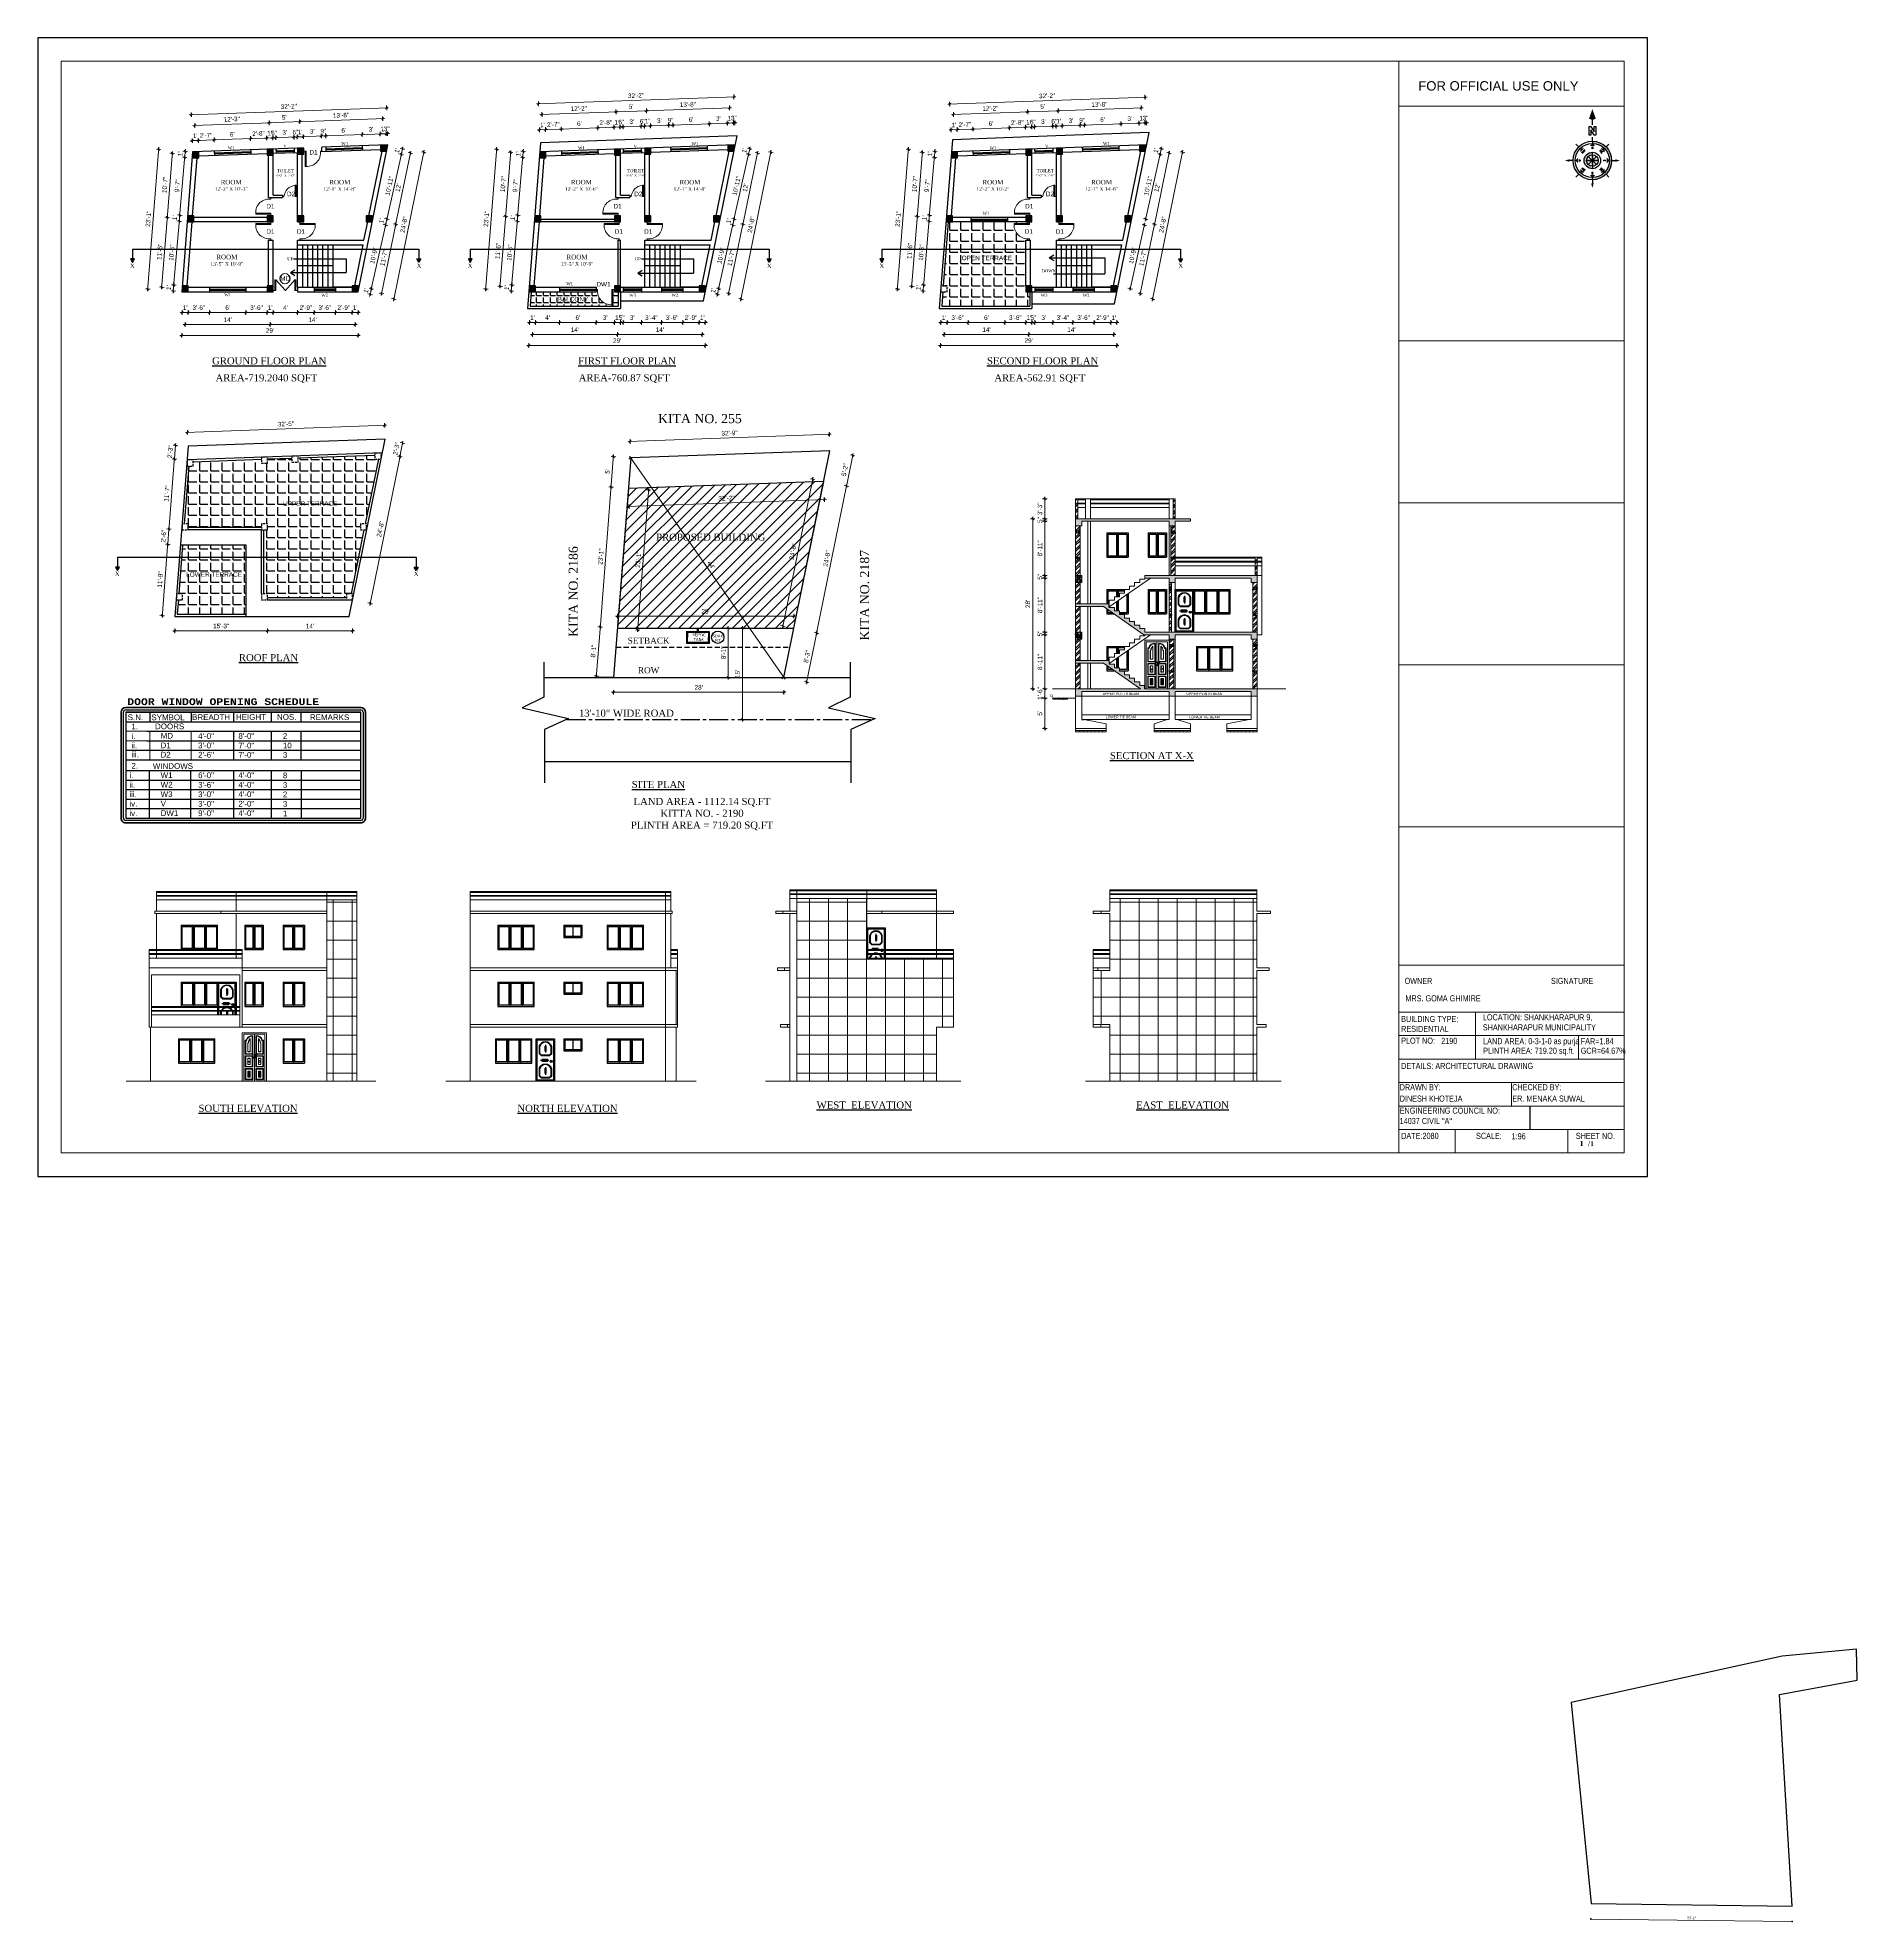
# Model space of a CAD drawing. Header units: inches. Extents: x 21312 to 31629, y -13316 to 1933.
# Drawn here: x 21707 to 25298, y -11063 to -7342 of the extents above; entities that cross this region are included whole.
import ezdxf
from ezdxf.enums import TextEntityAlignment as Align

# ---------------------------------------------------------------- set-up
doc = ezdxf.new("R2010")
doc.units = ezdxf.units.IN
doc.header["$LTSCALE"] = 0.5
doc.header["$MEASUREMENT"] = 0
doc.header["$PDMODE"] = 66
doc.linetypes.add('CENTER2', pattern=[1.125, 0.75, -0.125, 0.125, -0.125])
doc.linetypes.add('DASHED2', pattern=[0.375, 0.25, -0.125])
for name, color, linetype, lineweight in [('1', 7, 'Continuous', 25), ('A_hatch', 253, 'Continuous', 5), ('A_Title Text', 105, 'Continuous', 60), ('BOUNDARY', 210, 'Continuous', 35), ('Dimention', 5, 'Continuous', 20), ('door', 202, 'Continuous', 5), ('DW TEXT', 92, 'Continuous', 15), ('ELE1', 3, 'Continuous', 9), ('ELEVATION', 85, 'Continuous', 9), ('hatch', 9, 'Continuous', 0), ('steps', 253, 'Continuous', 20), ('TEXT', 220, 'Continuous', 9), ('Text 0.200', 122, 'Continuous', 20), ('Toilet', 7, 'Continuous', 25)]:
    doc.layers.add(name, color=color, linetype=linetype, lineweight=lineweight)
doc.layers.add('A-Wall', color=7, linetype='Continuous')
doc.styles.add('arial', font='arial.ttf')
doc.styles.add('CEN', font='GOTHIC.TTF')
doc.styles.add('COURIER', font='courbd.ttf')
doc.styles.add('ordinary', font='ARIALN.TTF')
doc.styles.add('Romans', font='romans.shx')
doc.styles.get("Standard").update_dxf_attribs({"font": 'arial.ttf'})
doc.dimstyles.new('S8', dxfattribs={"dimtxt": 5, "dimasz": 1, "dimexe": 6, "dimexo": 18, "dimgap": 1.9375, "dimtad": 1, "dimdec": 0, "dimzin": 3, "dimdsep": 46, "dimlunit": 4, "dimtxsty": 'Standard', "dimblk": 'dot 2', "dimcen": 12, "dimse1": 1, "dimse2": 1, "dimclrd": 1, "dimclre": 1, "dimclrt": 256, "dimadec": 0, "dimazin": 0, "dimtfac": 0.75, "dimtdec": 0, "dimtix": 1, "dimtmove": 1, "dimatfit": 3, "dimldrblk": 'DOT', "dimfxl": 1, "dimtolj": 1, "dimtzin": 0, "dimlwd": 9, "dimlwe": 9, "dimarcsym": 0})
doc.dimstyles.new('Sudeep', dxfattribs={"dimtxt": 6, "dimasz": 4, "dimexe": 4.5, "dimexo": 4.5, "dimgap": 5, "dimtad": 1, "dimdec": 0, "dimlunit": 4, "dimtxsty": 'arial', "dimblk": 'OBLIQUE', "dimcen": 250, "dimdle": 4, "dimclrd": 86, "dimclre": 5, "dimclrt": 1, "dimadec": 0, "dimazin": 0, "dimtfac": 1, "dimtdec": 0, "dimtix": 1, "dimtmove": 1, "dimatfit": 3, "dimldrblk": 'OBLIQUE', "dimfxl": 4.5, "dimfxlon": 1, "dimfrac": 2, "dimlwd": 15, "dimlwe": 13, "dimarcsym": 0})
pattern_1 = [(45, (-5631.299, 991.136), (-6.098796, 6.098796), []), (45, (-5627.233, 991.136), (-6.098796, 6.098796), [])]
pattern_2 = [(50, (-5631.299, 988.136), (7.1726018, -0.6275213), [0.75, -8.25]), (355, (-5631.299, 988.136), (-1.3875133, 7.5219213), [0.6, -6.6]), (100.451444, (-5630.701, 988.084), (5.7850885, 6.8943999), [0.637402, -7.0114211]), (46.1842, (-5631.299, 990.136), (10.6724133, -1.6551928), [1.125, -12.375]), (96.635635, (-5630.409, 989.998), (9.3466195, 9.741186), [0.9561034, -10.5171376]), (351.184164, (-5631.299, 990.136), (9.3466195, 9.741186), [0.9, -9.9]), (21, (-5630.299, 989.636), (5.9690705, -4.0261889), [0.75, -8.25]), (326, (-5630.299, 989.636), (2.4331533, 7.2515005), [0.6, -6.6]), (71.451445, (-5629.8014, 989.3006), (8.4022238, 3.2253115), [0.6374019, -7.0114211]), (37.5, (-5631.2988, 988.136), (0.12159855, 3.32893854), [0, -6.52, 0, -6.7, 0, -6.625]), (7.5, (-5631.2988, 988.136), (2.63069537, 3.9441171), [0, -3.82, 0, -6.37, 0, -2.525]), (327.5, (-5633.5288, 988.136), (5.33822436, -0.22554872), [0, -2.5, 0, -7.8, 0, -10.35]), (317.5, (-5634.529, 988.136), (5.8318617, 1.0010498), [0, -3.25, 0, -5.18, 0, -7.35])]
pattern_3 = [(45, (-5631.299, 988.136), (-6.098796, 6.098796), []), (45, (-5627.233, 988.136), (-6.098796, 6.098796), [])]

# ---------------------------------------------------------------- blocks, each defined once
blk = doc.blocks.new('_Oblique')
at = {"color": 0, "linetype": 'ByBlock', "lineweight": -2}
blk.add_line((-0.5, -0.5), (0.5, 0.5), dxfattribs=at)
blk = doc.blocks.new('*D733')
at = {"layer": 'A_Title Text', "color": 86, "lineweight": 15, "transparency": 16777216}
for p, q in [((21991.8, -7884.9), (21987.8, -7884.9)), ((21991.8, -7884.9), (22003.8, -7884.9)), ((22003.8, -7884.9), (22007.8, -7884.9))]:
    blk.add_line(p, q, dxfattribs=at)
at = {"layer": 'A_Title Text', "color": 5, "lineweight": 13, "transparency": 16777216}
for p, q in [((21991.8, -7880.4), (21991.8, -7889.4)), ((22003.8, -7880.4), (22003.8, -7889.4))]:
    blk.add_line(p, q, dxfattribs=at)
at = {"layer": 'Defpoints', "color": 0, "transparency": 16777216}
for p in [(21991.8, -7857.5), (22003.8, -7857.5), (22003.8, -7884.9)]:
    blk.add_point(p, dxfattribs=at)
at = {"layer": 'A_Title Text', "color": 86, "lineweight": 15, "transparency": 16777216, "xscale": 4, "yscale": 4, "zscale": 4}
blk.add_blockref('_Oblique', (21991.8, -7884.9), dxfattribs=at)
at = {"layer": 'A_Title Text', "color": 86, "lineweight": 15, "transparency": 16777216, "xscale": 4, "yscale": 4, "zscale": 4, "rotation": 180}
blk.add_blockref('_Oblique', (22003.8, -7884.9), dxfattribs=at)
at = {"layer": 'A_Title Text', "color": 1, "transparency": 16777216, "insert": (21997.8, -7875.3), "char_height": 9, "attachment_point": 5, "style": 'arial'}
blk.add_mtext("1'", dxfattribs=at)
blk = doc.blocks.new('*D734')
at = {"layer": 'A_Title Text', "color": 86, "lineweight": 15, "transparency": 16777216}
blk.add_line((21999.8, -7884.9), (22049.6, -7884.9), dxfattribs=at)
at = {"layer": 'A_Title Text', "color": 5, "lineweight": 13, "transparency": 16777216}
for p, q in [((22003.8, -7880.4), (22003.8, -7889.4)), ((22045.6, -7880.4), (22045.6, -7889.4))]:
    blk.add_line(p, q, dxfattribs=at)
at = {"layer": 'Defpoints', "color": 0, "transparency": 16777216}
for p in [(22003.8, -7857.5), (22045.6, -7857.5), (22045.6, -7884.9)]:
    blk.add_point(p, dxfattribs=at)
at = {"layer": 'A_Title Text', "color": 86, "lineweight": 15, "transparency": 16777216, "xscale": 4, "yscale": 4, "zscale": 4, "rotation": 180}
blk.add_blockref('_Oblique', (22003.8, -7884.9), dxfattribs=at)
at = {"layer": 'A_Title Text', "color": 86, "lineweight": 15, "transparency": 16777216, "xscale": 4, "yscale": 4, "zscale": 4}
blk.add_blockref('_Oblique', (22045.6, -7884.9), dxfattribs=at)
at = {"layer": 'A_Title Text', "color": 1, "transparency": 16777216, "insert": (22024.7, -7875.3), "char_height": 9, "attachment_point": 5, "style": 'arial'}
blk.add_mtext('3\'-6"', dxfattribs=at)
blk = doc.blocks.new('*D735')
at = {"layer": 'A_Title Text', "color": 86, "lineweight": 15, "transparency": 16777216}
blk.add_line((22041.6, -7884.9), (22121.6, -7884.9), dxfattribs=at)
at = {"layer": 'A_Title Text', "color": 5, "lineweight": 13, "transparency": 16777216}
for p, q in [((22045.6, -7880.4), (22045.6, -7889.4)), ((22117.6, -7880.4), (22117.6, -7889.4))]:
    blk.add_line(p, q, dxfattribs=at)
at = {"layer": 'Defpoints', "color": 0, "transparency": 16777216}
for p in [(22045.6, -7857.5), (22117.6, -7857.5), (22117.6, -7884.9)]:
    blk.add_point(p, dxfattribs=at)
at = {"layer": 'A_Title Text', "color": 86, "lineweight": 15, "transparency": 16777216, "xscale": 4, "yscale": 4, "zscale": 4, "rotation": 180}
blk.add_blockref('_Oblique', (22045.6, -7884.9), dxfattribs=at)
at = {"layer": 'A_Title Text', "color": 86, "lineweight": 15, "transparency": 16777216, "xscale": 4, "yscale": 4, "zscale": 4}
blk.add_blockref('_Oblique', (22117.6, -7884.9), dxfattribs=at)
at = {"layer": 'A_Title Text', "color": 1, "transparency": 16777216, "insert": (22081.6, -7875.3), "char_height": 9, "attachment_point": 5, "style": 'arial'}
blk.add_mtext("6'", dxfattribs=at)
blk = doc.blocks.new('*D736')
at = {"layer": 'A_Title Text', "color": 86, "lineweight": 15, "transparency": 16777216}
blk.add_line((22113.6, -7884.9), (22163.4, -7884.9), dxfattribs=at)
at = {"layer": 'A_Title Text', "color": 5, "lineweight": 13, "transparency": 16777216}
for p, q in [((22117.6, -7880.4), (22117.6, -7889.4)), ((22159.4, -7880.4), (22159.4, -7889.4))]:
    blk.add_line(p, q, dxfattribs=at)
at = {"layer": 'Defpoints', "color": 0, "transparency": 16777216}
for p in [(22117.6, -7857.5), (22159.4, -7857.5), (22159.4, -7884.9)]:
    blk.add_point(p, dxfattribs=at)
at = {"layer": 'A_Title Text', "color": 86, "lineweight": 15, "transparency": 16777216, "xscale": 4, "yscale": 4, "zscale": 4, "rotation": 180}
blk.add_blockref('_Oblique', (22117.6, -7884.9), dxfattribs=at)
at = {"layer": 'A_Title Text', "color": 86, "lineweight": 15, "transparency": 16777216, "xscale": 4, "yscale": 4, "zscale": 4}
blk.add_blockref('_Oblique', (22159.4, -7884.9), dxfattribs=at)
at = {"layer": 'A_Title Text', "color": 1, "transparency": 16777216, "insert": (22138.5, -7875.3), "char_height": 9, "attachment_point": 5, "style": 'arial'}
blk.add_mtext('3\'-6"', dxfattribs=at)
blk = doc.blocks.new('*D737')
at = {"layer": 'A_Title Text', "color": 86, "lineweight": 15, "transparency": 16777216}
for p, q in [((22159.4, -7884.9), (22155.4, -7884.9)), ((22159.4, -7884.9), (22171.4, -7884.9)), ((22171.4, -7884.9), (22175.4, -7884.9))]:
    blk.add_line(p, q, dxfattribs=at)
at = {"layer": 'A_Title Text', "color": 5, "lineweight": 13, "transparency": 16777216}
for p, q in [((22159.4, -7880.4), (22159.4, -7889.4)), ((22171.4, -7880.4), (22171.4, -7889.4))]:
    blk.add_line(p, q, dxfattribs=at)
at = {"layer": 'Defpoints', "color": 0, "transparency": 16777216}
for p in [(22159.4, -7857.5), (22171.4, -7857.5), (22171.4, -7884.9)]:
    blk.add_point(p, dxfattribs=at)
at = {"layer": 'A_Title Text', "color": 86, "lineweight": 15, "transparency": 16777216, "xscale": 4, "yscale": 4, "zscale": 4}
blk.add_blockref('_Oblique', (22159.4, -7884.9), dxfattribs=at)
at = {"layer": 'A_Title Text', "color": 86, "lineweight": 15, "transparency": 16777216, "xscale": 4, "yscale": 4, "zscale": 4, "rotation": 180}
blk.add_blockref('_Oblique', (22171.4, -7884.9), dxfattribs=at)
at = {"layer": 'A_Title Text', "color": 1, "transparency": 16777216, "insert": (22165.4, -7875.3), "char_height": 9, "attachment_point": 5, "style": 'arial'}
blk.add_mtext("1'", dxfattribs=at)
blk = doc.blocks.new('*D738')
at = {"layer": 'A_Title Text', "color": 86, "lineweight": 15, "transparency": 16777216}
blk.add_line((22167.4, -7884.9), (22223.7, -7884.9), dxfattribs=at)
at = {"layer": 'A_Title Text', "color": 5, "lineweight": 13, "transparency": 16777216}
for p, q in [((22171.4, -7880.4), (22171.4, -7889.4)), ((22219.7, -7880.4), (22219.7, -7889.4))]:
    blk.add_line(p, q, dxfattribs=at)
at = {"layer": 'Defpoints', "color": 0, "transparency": 16777216}
for p in [(22171.4, -7857.5), (22219.7, -7857.5), (22219.7, -7884.9)]:
    blk.add_point(p, dxfattribs=at)
at = {"layer": 'A_Title Text', "color": 86, "lineweight": 15, "transparency": 16777216, "xscale": 4, "yscale": 4, "zscale": 4, "rotation": 180}
blk.add_blockref('_Oblique', (22171.4, -7884.9), dxfattribs=at)
at = {"layer": 'A_Title Text', "color": 86, "lineweight": 15, "transparency": 16777216, "xscale": 4, "yscale": 4, "zscale": 4}
blk.add_blockref('_Oblique', (22219.7, -7884.9), dxfattribs=at)
at = {"layer": 'A_Title Text', "color": 1, "transparency": 16777216, "insert": (22195.5, -7875.4), "char_height": 9, "attachment_point": 5, "style": 'arial'}
blk.add_mtext("4'", dxfattribs=at)
blk = doc.blocks.new('*D739')
at = {"layer": 'A_Title Text', "color": 86, "lineweight": 15, "transparency": 16777216}
for p, q in [((22219.7, -7884.9), (22215.7, -7884.9)), ((22219.7, -7884.9), (22252.3, -7884.9)), ((22252.3, -7884.9), (22256.3, -7884.9))]:
    blk.add_line(p, q, dxfattribs=at)
at = {"layer": 'A_Title Text', "color": 5, "lineweight": 13, "transparency": 16777216}
for p, q in [((22219.7, -7880.4), (22219.7, -7889.4)), ((22252.3, -7880.4), (22252.3, -7889.4))]:
    blk.add_line(p, q, dxfattribs=at)
at = {"layer": 'Defpoints', "color": 0, "transparency": 16777216}
for p in [(22219.7, -7857.5), (22252.3, -7857.5), (22252.3, -7884.9)]:
    blk.add_point(p, dxfattribs=at)
at = {"layer": 'A_Title Text', "color": 86, "lineweight": 15, "transparency": 16777216, "xscale": 4, "yscale": 4, "zscale": 4}
blk.add_blockref('_Oblique', (22219.7, -7884.9), dxfattribs=at)
at = {"layer": 'A_Title Text', "color": 86, "lineweight": 15, "transparency": 16777216, "xscale": 4, "yscale": 4, "zscale": 4, "rotation": 180}
blk.add_blockref('_Oblique', (22252.3, -7884.9), dxfattribs=at)
at = {"layer": 'A_Title Text', "color": 1, "transparency": 16777216, "insert": (22236, -7875.3), "char_height": 9, "attachment_point": 5, "style": 'arial'}
blk.add_mtext('2\'-9"', dxfattribs=at)
blk = doc.blocks.new('*D740')
at = {"layer": 'A_Title Text', "color": 86, "lineweight": 15, "transparency": 16777216}
blk.add_line((22248.3, -7884.9), (22298.3, -7884.9), dxfattribs=at)
at = {"layer": 'A_Title Text', "color": 5, "lineweight": 13, "transparency": 16777216}
for p, q in [((22252.3, -7880.4), (22252.3, -7889.4)), ((22294.3, -7880.4), (22294.3, -7889.4))]:
    blk.add_line(p, q, dxfattribs=at)
at = {"layer": 'Defpoints', "color": 0, "transparency": 16777216}
for p in [(22252.3, -7857.5), (22294.3, -7857.5), (22294.3, -7884.9)]:
    blk.add_point(p, dxfattribs=at)
at = {"layer": 'A_Title Text', "color": 86, "lineweight": 15, "transparency": 16777216, "xscale": 4, "yscale": 4, "zscale": 4, "rotation": 180}
blk.add_blockref('_Oblique', (22252.3, -7884.9), dxfattribs=at)
at = {"layer": 'A_Title Text', "color": 86, "lineweight": 15, "transparency": 16777216, "xscale": 4, "yscale": 4, "zscale": 4}
blk.add_blockref('_Oblique', (22294.3, -7884.9), dxfattribs=at)
at = {"layer": 'A_Title Text', "color": 1, "transparency": 16777216, "insert": (22273.3, -7875.3), "char_height": 9, "attachment_point": 5, "style": 'arial'}
blk.add_mtext('3\'-6"', dxfattribs=at)
blk = doc.blocks.new('*D741')
at = {"layer": 'A_Title Text', "color": 86, "lineweight": 15, "transparency": 16777216}
for p, q in [((22294.3, -7884.9), (22290.3, -7884.9)), ((22294.3, -7884.9), (22327, -7884.9)), ((22327, -7884.9), (22331, -7884.9))]:
    blk.add_line(p, q, dxfattribs=at)
at = {"layer": 'A_Title Text', "color": 5, "lineweight": 13, "transparency": 16777216}
for p, q in [((22294.3, -7880.4), (22294.3, -7889.4)), ((22327, -7880.4), (22327, -7889.4))]:
    blk.add_line(p, q, dxfattribs=at)
at = {"layer": 'Defpoints', "color": 0, "transparency": 16777216}
for p in [(22294.3, -7857.5), (22327, -7857.5), (22327, -7884.9)]:
    blk.add_point(p, dxfattribs=at)
at = {"layer": 'A_Title Text', "color": 86, "lineweight": 15, "transparency": 16777216, "xscale": 4, "yscale": 4, "zscale": 4}
blk.add_blockref('_Oblique', (22294.3, -7884.9), dxfattribs=at)
at = {"layer": 'A_Title Text', "color": 86, "lineweight": 15, "transparency": 16777216, "xscale": 4, "yscale": 4, "zscale": 4, "rotation": 180}
blk.add_blockref('_Oblique', (22327, -7884.9), dxfattribs=at)
at = {"layer": 'A_Title Text', "color": 1, "transparency": 16777216, "insert": (22310.7, -7875.3), "char_height": 9, "attachment_point": 5, "style": 'arial'}
blk.add_mtext('2\'-9"', dxfattribs=at)
blk = doc.blocks.new('*D742')
at = {"layer": 'A_Title Text', "color": 86, "lineweight": 15, "transparency": 16777216}
for p, q in [((22327, -7884.9), (22323, -7884.9)), ((22327, -7884.9), (22339, -7884.9)), ((22339, -7884.9), (22343, -7884.9))]:
    blk.add_line(p, q, dxfattribs=at)
at = {"layer": 'A_Title Text', "color": 5, "lineweight": 13, "transparency": 16777216}
for p, q in [((22327, -7880.4), (22327, -7889.4)), ((22339, -7880.4), (22339, -7889.4))]:
    blk.add_line(p, q, dxfattribs=at)
at = {"layer": 'Defpoints', "color": 0, "transparency": 16777216}
for p in [(22327, -7857.5), (22339, -7857.5), (22339, -7884.9)]:
    blk.add_point(p, dxfattribs=at)
at = {"layer": 'A_Title Text', "color": 86, "lineweight": 15, "transparency": 16777216, "xscale": 4, "yscale": 4, "zscale": 4}
blk.add_blockref('_Oblique', (22327, -7884.9), dxfattribs=at)
at = {"layer": 'A_Title Text', "color": 86, "lineweight": 15, "transparency": 16777216, "xscale": 4, "yscale": 4, "zscale": 4, "rotation": 180}
blk.add_blockref('_Oblique', (22339, -7884.9), dxfattribs=at)
at = {"layer": 'A_Title Text', "color": 1, "transparency": 16777216, "insert": (22333, -7875.3), "char_height": 9, "attachment_point": 5, "style": 'arial'}
blk.add_mtext("1'", dxfattribs=at)
blk = doc.blocks.new('*D743')
at = {"layer": 'A_Title Text', "color": 86, "lineweight": 15, "transparency": 16777216}
blk.add_line((22337, -7908.6), (22161.4, -7908.6), dxfattribs=at)
at = {"layer": 'A_Title Text', "color": 5, "lineweight": 13, "transparency": 16777216}
for p, q in [((22165.4, -7904.1), (22165.4, -7913.1)), ((22333, -7904.1), (22333, -7913.1))]:
    blk.add_line(p, q, dxfattribs=at)
at = {"layer": 'Defpoints', "color": 0, "transparency": 16777216}
for p in [(22165.4, -7867.9), (22333, -7867.9), (22165.4, -7908.6)]:
    blk.add_point(p, dxfattribs=at)
at = {"layer": 'A_Title Text', "color": 86, "lineweight": 15, "transparency": 16777216, "xscale": 4, "yscale": 4, "zscale": 4, "rotation": 180}
blk.add_blockref('_Oblique', (22165.4, -7908.6), dxfattribs=at)
at = {"layer": 'A_Title Text', "color": 86, "lineweight": 15, "transparency": 16777216, "xscale": 4, "yscale": 4, "zscale": 4}
blk.add_blockref('_Oblique', (22333, -7908.6), dxfattribs=at)
at = {"layer": 'A_Title Text', "color": 1, "transparency": 16777216, "insert": (22249.2, -7899.1), "char_height": 9, "attachment_point": 5, "style": 'arial'}
blk.add_mtext("14'", dxfattribs=at)
blk = doc.blocks.new('*D744')
at = {"layer": 'A_Title Text', "color": 86, "lineweight": 15, "transparency": 16777216}
blk.add_line((22169.4, -7908.6), (21993.8, -7908.6), dxfattribs=at)
at = {"layer": 'A_Title Text', "color": 5, "lineweight": 13, "transparency": 16777216}
for p, q in [((21997.8, -7904.1), (21997.8, -7913.1)), ((22165.4, -7904.1), (22165.4, -7913.1))]:
    blk.add_line(p, q, dxfattribs=at)
at = {"layer": 'Defpoints', "color": 0, "transparency": 16777216}
for p in [(21997.8, -7867.9), (22165.4, -7867.9), (21997.8, -7908.6)]:
    blk.add_point(p, dxfattribs=at)
at = {"layer": 'A_Title Text', "color": 86, "lineweight": 15, "transparency": 16777216, "xscale": 4, "yscale": 4, "zscale": 4, "rotation": 180}
blk.add_blockref('_Oblique', (21997.8, -7908.6), dxfattribs=at)
at = {"layer": 'A_Title Text', "color": 86, "lineweight": 15, "transparency": 16777216, "xscale": 4, "yscale": 4, "zscale": 4}
blk.add_blockref('_Oblique', (22165.4, -7908.6), dxfattribs=at)
at = {"layer": 'A_Title Text', "color": 1, "transparency": 16777216, "insert": (22081.6, -7899.1), "char_height": 9, "attachment_point": 5, "style": 'arial'}
blk.add_mtext("14'", dxfattribs=at)
blk = doc.blocks.new('*D745')
at = {"layer": 'A_Title Text', "color": 86, "lineweight": 15, "transparency": 16777216}
blk.add_line((21986.9, -7930), (22343, -7930), dxfattribs=at)
at = {"layer": 'A_Title Text', "color": 5, "lineweight": 13, "transparency": 16777216}
for p, q in [((21990.9, -7925.5), (21990.9, -7934.5)), ((22339, -7925.5), (22339, -7934.5))]:
    blk.add_line(p, q, dxfattribs=at)
at = {"layer": 'Defpoints', "color": 0, "transparency": 16777216}
for p in [(21990.9, -7867.9), (22339, -7867.9), (22339, -7930)]:
    blk.add_point(p, dxfattribs=at)
at = {"layer": 'A_Title Text', "color": 86, "lineweight": 15, "transparency": 16777216, "xscale": 4, "yscale": 4, "zscale": 4, "rotation": 180}
blk.add_blockref('_Oblique', (21990.9, -7930), dxfattribs=at)
at = {"layer": 'A_Title Text', "color": 86, "lineweight": 15, "transparency": 16777216, "xscale": 4, "yscale": 4, "zscale": 4}
blk.add_blockref('_Oblique', (22339, -7930), dxfattribs=at)
at = {"layer": 'A_Title Text', "color": 1, "transparency": 16777216, "insert": (22165, -7920.4), "char_height": 9, "attachment_point": 5, "style": 'arial'}
blk.add_mtext("29'", dxfattribs=at)
blk = doc.blocks.new('*D746')
at = {"layer": 'A_Title Text', "color": 86, "lineweight": 15, "transparency": 16777216}
blk.add_line((22050.8, -7544.2), (22130.8, -7541.4), dxfattribs=at)
at = {"layer": 'A_Title Text', "color": 5, "lineweight": 13, "transparency": 16777216}
for p, q in [((22055, -7548.6), (22054.7, -7539.6)), ((22126.9, -7546), (22126.6, -7537))]:
    blk.add_line(p, q, dxfattribs=at)
at = {"layer": 'Defpoints', "color": 0, "transparency": 16777216}
for p in [(22126.8, -7541.5), (22055.6, -7566.2), (22127.6, -7563.7)]:
    blk.add_point(p, dxfattribs=at)
at = {"layer": 'A_Title Text', "color": 86, "lineweight": 15, "transparency": 16777216, "xscale": 4, "yscale": 4, "zscale": 4}
for p, rotation in [((22054.8, -7544.1), 182.0492543232075), ((22126.8, -7541.5), 2.049254323207421)]:
    blk.add_blockref('_Oblique', p, dxfattribs=dict(at, rotation=rotation))
at = {"layer": 'A_Title Text', "color": 1, "transparency": 16777216, "insert": (22090.5, -7533.2), "char_height": 9, "attachment_point": 5, "rotation": 2.0493, "style": 'arial'}
blk.add_mtext("6'", dxfattribs=at)
blk = doc.blocks.new('*D747')
at = {"layer": 'A_Title Text', "color": 86, "lineweight": 15, "transparency": 16777216}
for p, q in [((22126.8, -7541.5), (22122.8, -7541.7)), ((22126.8, -7541.5), (22158.6, -7540.4)), ((22158.6, -7540.4), (22162.6, -7540.2))]:
    blk.add_line(p, q, dxfattribs=at)
at = {"layer": 'A_Title Text', "color": 5, "lineweight": 13, "transparency": 16777216}
for p, q in [((22126.9, -7546), (22126.6, -7537)), ((22158.8, -7544.9), (22158.5, -7535.9))]:
    blk.add_line(p, q, dxfattribs=at)
at = {"layer": 'Defpoints', "color": 0, "transparency": 16777216}
for p in [(22158.6, -7540.4), (22159.4, -7562.5), (22131.9, -7684.1)]:
    blk.add_point(p, dxfattribs=at)
at = {"layer": 'A_Title Text', "color": 86, "lineweight": 15, "transparency": 16777216, "xscale": 4, "yscale": 4, "zscale": 4}
for p, rotation in [((22126.8, -7541.5), 2.049254323207608), ((22158.6, -7540.4), 182.0492543232076)]:
    blk.add_blockref('_Oblique', p, dxfattribs=dict(at, rotation=rotation))
at = {"layer": 'A_Title Text', "color": 1, "transparency": 16777216, "insert": (22142.4, -7531.4), "char_height": 9, "attachment_point": 5, "rotation": 2.0493, "style": 'arial'}
blk.add_mtext('2\'-8"', dxfattribs=at)
blk = doc.blocks.new('*D748')
at = {"layer": 'A_Title Text', "color": 86, "lineweight": 15, "transparency": 16777216}
for p, q in [((22158.6, -7540.4), (22154.6, -7540.5)), ((22158.6, -7540.4), (22170.6, -7540)), ((22170.6, -7540), (22174.6, -7539.8))]:
    blk.add_line(p, q, dxfattribs=at)
at = {"layer": 'A_Title Text', "color": 5, "lineweight": 13, "transparency": 16777216}
for p, q in [((22158.8, -7544.9), (22158.5, -7535.9)), ((22170.8, -7544.4), (22170.5, -7535.5))]:
    blk.add_line(p, q, dxfattribs=at)
at = {"layer": 'Defpoints', "color": 0, "transparency": 16777216}
for p in [(22170.6, -7540), (22159.4, -7562.5), (22171.4, -7562.5)]:
    blk.add_point(p, dxfattribs=at)
at = {"layer": 'A_Title Text', "color": 86, "lineweight": 15, "transparency": 16777216, "xscale": 4, "yscale": 4, "zscale": 4}
for p, rotation in [((22158.6, -7540.4), 2.049254323207608), ((22170.6, -7540), 182.0492543232076)]:
    blk.add_blockref('_Oblique', p, dxfattribs=dict(at, rotation=rotation))
at = {"layer": 'A_Title Text', "color": 1, "transparency": 16777216, "insert": (22164.3, -7530.7), "char_height": 9, "attachment_point": 5, "rotation": 2.0493, "style": 'arial'}
blk.add_mtext("1'", dxfattribs=at)
blk = doc.blocks.new('*D749')
at = {"layer": 'A_Title Text', "color": 86, "lineweight": 15, "transparency": 16777216}
for p, q in [((22170.6, -7540), (22166.6, -7540.1)), ((22170.6, -7540), (22176.4, -7539.7)), ((22176.4, -7539.7), (22180.4, -7539.6))]:
    blk.add_line(p, q, dxfattribs=at)
at = {"layer": 'A_Title Text', "color": 5, "lineweight": 13, "transparency": 16777216}
for p, q in [((22170.8, -7544.4), (22170.5, -7535.5)), ((22176.6, -7544.2), (22176.3, -7535.2))]:
    blk.add_line(p, q, dxfattribs=at)
at = {"layer": 'Defpoints', "color": 0, "transparency": 16777216}
for p in [(22176.4, -7539.7), (22171.4, -7562.5), (22177.2, -7561.9)]:
    blk.add_point(p, dxfattribs=at)
at = {"layer": 'A_Title Text', "color": 86, "lineweight": 15, "transparency": 16777216, "xscale": 4, "yscale": 4, "zscale": 4}
for p, rotation in [((22170.6, -7540), 2.049254323207608), ((22176.4, -7539.7), 182.0492543232076)]:
    blk.add_blockref('_Oblique', p, dxfattribs=dict(at, rotation=rotation))
at = {"layer": 'A_Title Text', "color": 1, "transparency": 16777216, "insert": (22173.2, -7530.3), "char_height": 9, "attachment_point": 5, "rotation": 2.0493, "style": 'arial'}
blk.add_mtext('6"', dxfattribs=at)
blk = doc.blocks.new('*D750')
at = {"layer": 'A_Title Text', "color": 86, "lineweight": 15, "transparency": 16777216}
blk.add_line((22172.4, -7539.9), (22216.4, -7538.3), dxfattribs=at)
at = {"layer": 'A_Title Text', "color": 5, "lineweight": 13, "transparency": 16777216}
for p, q in [((22176.6, -7544.2), (22176.3, -7535.2)), ((22212.6, -7543), (22212.3, -7534))]:
    blk.add_line(p, q, dxfattribs=at)
at = {"layer": 'Defpoints', "color": 0, "transparency": 16777216}
for p in [(22212.4, -7538.5), (22177.2, -7561.9), (22213.2, -7560.6)]:
    blk.add_point(p, dxfattribs=at)
at = {"layer": 'A_Title Text', "color": 86, "lineweight": 15, "transparency": 16777216, "xscale": 4, "yscale": 4, "zscale": 4}
for p, rotation in [((22176.4, -7539.7), 182.0492543232076), ((22212.4, -7538.5), 2.049254323207637)]:
    blk.add_blockref('_Oblique', p, dxfattribs=dict(at, rotation=rotation))
at = {"layer": 'A_Title Text', "color": 1, "transparency": 16777216, "insert": (22194.1, -7529.5), "char_height": 9, "attachment_point": 5, "rotation": 2.0493, "style": 'arial'}
blk.add_mtext("3'", dxfattribs=at)
blk = doc.blocks.new('*D751')
at = {"layer": 'A_Title Text', "color": 86, "lineweight": 15, "transparency": 16777216}
for p, q in [((22212.4, -7538.5), (22208.4, -7538.6)), ((22212.4, -7538.5), (22218.9, -7538.2)), ((22218.9, -7538.2), (22222.9, -7538.1))]:
    blk.add_line(p, q, dxfattribs=at)
at = {"layer": 'A_Title Text', "color": 5, "lineweight": 13, "transparency": 16777216}
for p, q in [((22212.6, -7543), (22212.3, -7534)), ((22219, -7542.7), (22218.7, -7533.7))]:
    blk.add_line(p, q, dxfattribs=at)
at = {"layer": 'Defpoints', "color": 0, "transparency": 16777216}
for p in [(22218.9, -7538.2), (22213.2, -7560.6), (22219.7, -7560.4)]:
    blk.add_point(p, dxfattribs=at)
at = {"layer": 'A_Title Text', "color": 86, "lineweight": 15, "transparency": 16777216, "xscale": 4, "yscale": 4, "zscale": 4}
for p, rotation in [((22212.4, -7538.5), 2.049254323207608), ((22218.9, -7538.2), 182.0492543232076)]:
    blk.add_blockref('_Oblique', p, dxfattribs=dict(at, rotation=rotation))
at = {"layer": 'A_Title Text', "color": 1, "transparency": 16777216, "insert": (22215.3, -7528.8), "char_height": 9, "attachment_point": 5, "rotation": 2.0493, "style": 'arial'}
blk.add_mtext('6"', dxfattribs=at)
blk = doc.blocks.new('*D752')
at = {"layer": 'A_Title Text', "color": 86, "lineweight": 15, "transparency": 16777216}
for p, q in [((22218.9, -7538.2), (22214.9, -7538.4)), ((22218.9, -7538.2), (22230.9, -7537.8)), ((22230.9, -7537.8), (22234.9, -7537.7))]:
    blk.add_line(p, q, dxfattribs=at)
at = {"layer": 'A_Title Text', "color": 5, "lineweight": 13, "transparency": 16777216}
for p, q in [((22219, -7542.7), (22218.7, -7533.7)), ((22231, -7542.3), (22230.7, -7533.3))]:
    blk.add_line(p, q, dxfattribs=at)
at = {"layer": 'Defpoints', "color": 0, "transparency": 16777216}
for p in [(22230.9, -7537.8), (22219.7, -7560.4), (22231.7, -7560.4)]:
    blk.add_point(p, dxfattribs=at)
at = {"layer": 'A_Title Text', "color": 86, "lineweight": 15, "transparency": 16777216, "xscale": 4, "yscale": 4, "zscale": 4}
for p, rotation in [((22218.9, -7538.2), 2.049254323207608), ((22230.9, -7537.8), 182.0492543232076)]:
    blk.add_blockref('_Oblique', p, dxfattribs=dict(at, rotation=rotation))
at = {"layer": 'A_Title Text', "color": 1, "transparency": 16777216, "insert": (22224.5, -7528.5), "char_height": 9, "attachment_point": 5, "rotation": 2.0493, "style": 'arial'}
blk.add_mtext("1'", dxfattribs=at)
blk = doc.blocks.new('*D753')
at = {"layer": 'A_Title Text', "color": 86, "lineweight": 15, "transparency": 16777216}
blk.add_line((22226.9, -7537.9), (22270.6, -7536.4), dxfattribs=at)
at = {"layer": 'A_Title Text', "color": 5, "lineweight": 13, "transparency": 16777216}
for p, q in [((22231, -7542.3), (22230.7, -7533.3)), ((22266.8, -7541), (22266.4, -7532))]:
    blk.add_line(p, q, dxfattribs=at)
at = {"layer": 'Defpoints', "color": 0, "transparency": 16777216}
for p in [(22266.6, -7536.5), (22231.7, -7560.4), (22267.4, -7558.7)]:
    blk.add_point(p, dxfattribs=at)
at = {"layer": 'A_Title Text', "color": 86, "lineweight": 15, "transparency": 16777216, "xscale": 4, "yscale": 4, "zscale": 4}
for p, rotation in [((22230.9, -7537.8), 182.0492543232076), ((22266.6, -7536.5), 2.049254323207637)]:
    blk.add_blockref('_Oblique', p, dxfattribs=dict(at, rotation=rotation))
at = {"layer": 'A_Title Text', "color": 1, "transparency": 16777216, "insert": (22248.4, -7527.6), "char_height": 9, "attachment_point": 5, "rotation": 2.0493, "style": 'arial'}
blk.add_mtext("3'", dxfattribs=at)
blk = doc.blocks.new('*D754')
at = {"layer": 'A_Title Text', "color": 86, "lineweight": 15, "transparency": 16777216}
for p, q in [((22266.6, -7536.5), (22262.6, -7536.7)), ((22266.6, -7536.5), (22275.1, -7536.2)), ((22275.1, -7536.2), (22279.1, -7536.1))]:
    blk.add_line(p, q, dxfattribs=at)
at = {"layer": 'A_Title Text', "color": 5, "lineweight": 13, "transparency": 16777216}
for p, q in [((22266.8, -7541), (22266.4, -7532)), ((22275.3, -7540.7), (22274.9, -7531.7))]:
    blk.add_line(p, q, dxfattribs=at)
at = {"layer": 'Defpoints', "color": 0, "transparency": 16777216}
for p in [(22275.1, -7536.2), (22267.4, -7558.7), (22275.9, -7558.7)]:
    blk.add_point(p, dxfattribs=at)
at = {"layer": 'A_Title Text', "color": 86, "lineweight": 15, "transparency": 16777216, "xscale": 4, "yscale": 4, "zscale": 4}
for p, rotation in [((22266.6, -7536.5), 2.049254323207608), ((22275.1, -7536.2), 182.0492543232076)]:
    blk.add_blockref('_Oblique', p, dxfattribs=dict(at, rotation=rotation))
at = {"layer": 'A_Title Text', "color": 1, "transparency": 16777216, "insert": (22270.5, -7526.8), "char_height": 9, "attachment_point": 5, "rotation": 2.0493, "style": 'arial'}
blk.add_mtext('9"', dxfattribs=at)
blk = doc.blocks.new('*D755')
at = {"layer": 'A_Title Text', "color": 86, "lineweight": 15, "transparency": 16777216}
blk.add_line((22271.1, -7536.4), (22351.1, -7533.5), dxfattribs=at)
at = {"layer": 'A_Title Text', "color": 5, "lineweight": 13, "transparency": 16777216}
for p, q in [((22275.3, -7540.7), (22274.9, -7531.7)), ((22347.2, -7538.1), (22346.9, -7529.1))]:
    blk.add_line(p, q, dxfattribs=at)
at = {"layer": 'Defpoints', "color": 0, "transparency": 16777216}
for p in [(22347.1, -7533.6), (22275.9, -7558.7), (22347.8, -7555.8)]:
    blk.add_point(p, dxfattribs=at)
at = {"layer": 'A_Title Text', "color": 86, "lineweight": 15, "transparency": 16777216, "xscale": 4, "yscale": 4, "zscale": 4}
for p, rotation in [((22275.1, -7536.2), 182.0492543232076), ((22347.1, -7533.6), 2.049254323207637)]:
    blk.add_blockref('_Oblique', p, dxfattribs=dict(at, rotation=rotation))
at = {"layer": 'A_Title Text', "color": 1, "transparency": 16777216, "insert": (22310.7, -7525.3), "char_height": 9, "attachment_point": 5, "rotation": 2.0493, "style": 'arial'}
blk.add_mtext("6'", dxfattribs=at)
blk = doc.blocks.new('*D756')
at = {"layer": 'A_Title Text', "color": 86, "lineweight": 15, "transparency": 16777216}
blk.add_line((22343.1, -7533.8), (22386.6, -7532.2), dxfattribs=at)
at = {"layer": 'A_Title Text', "color": 5, "lineweight": 13, "transparency": 16777216}
for p, q in [((22347.2, -7538.1), (22346.9, -7529.1)), ((22382.7, -7536.9), (22382.4, -7527.9))]:
    blk.add_line(p, q, dxfattribs=at)
at = {"layer": 'Defpoints', "color": 0, "transparency": 16777216}
for p in [(22382.6, -7532.4), (22347.8, -7555.8), (22383.4, -7554.5)]:
    blk.add_point(p, dxfattribs=at)
at = {"layer": 'A_Title Text', "color": 86, "lineweight": 15, "transparency": 16777216, "xscale": 4, "yscale": 4, "zscale": 4}
for p, rotation in [((22347.1, -7533.6), 182.0492543232076), ((22382.6, -7532.4), 2.049254323207637)]:
    blk.add_blockref('_Oblique', p, dxfattribs=dict(at, rotation=rotation))
at = {"layer": 'A_Title Text', "color": 1, "transparency": 16777216, "insert": (22364.5, -7523.4), "char_height": 9, "attachment_point": 5, "rotation": 2.0493, "style": 'arial'}
blk.add_mtext("3'", dxfattribs=at)
blk = doc.blocks.new('*D757')
at = {"layer": 'A_Title Text', "color": 86, "lineweight": 15, "transparency": 16777216}
for p, q in [((22382.6, -7532.4), (22378.6, -7532.5)), ((22382.6, -7532.4), (22394.6, -7531.9)), ((22394.6, -7531.9), (22398.6, -7531.8))]:
    blk.add_line(p, q, dxfattribs=at)
at = {"layer": 'A_Title Text', "color": 5, "lineweight": 13, "transparency": 16777216}
for p, q in [((22382.7, -7536.9), (22382.4, -7527.9)), ((22394.7, -7536.4), (22394.4, -7527.4))]:
    blk.add_line(p, q, dxfattribs=at)
at = {"layer": 'Defpoints', "color": 0, "transparency": 16777216}
for p in [(22394.6, -7531.9), (22383.4, -7554.5), (22395.4, -7554.5)]:
    blk.add_point(p, dxfattribs=at)
at = {"layer": 'A_Title Text', "color": 86, "lineweight": 15, "transparency": 16777216, "xscale": 4, "yscale": 4, "zscale": 4}
for p, rotation in [((22382.6, -7532.4), 2.049254323207608), ((22394.6, -7531.9), 182.0492543232076)]:
    blk.add_blockref('_Oblique', p, dxfattribs=dict(at, rotation=rotation))
at = {"layer": 'A_Title Text', "color": 1, "transparency": 16777216, "insert": (22388.2, -7522.6), "char_height": 9, "attachment_point": 5, "rotation": 2.0493, "style": 'arial'}
blk.add_mtext("1'", dxfattribs=at)
blk = doc.blocks.new('*D758')
at = {"layer": 'A_Title Text', "color": 86, "lineweight": 15, "transparency": 16777216}
for p, q in [((22394.6, -7531.9), (22390.6, -7532.1)), ((22394.6, -7531.9), (22397.1, -7531.8)), ((22397.1, -7531.8), (22401.1, -7531.7))]:
    blk.add_line(p, q, dxfattribs=at)
at = {"layer": 'A_Title Text', "color": 5, "lineweight": 13, "transparency": 16777216}
for p, q in [((22394.7, -7536.4), (22394.4, -7527.4)), ((22397.3, -7536.3), (22397, -7527.3))]:
    blk.add_line(p, q, dxfattribs=at)
at = {"layer": 'Defpoints', "color": 0, "transparency": 16777216}
for p in [(22397.1, -7531.8), (22395.4, -7554.5), (22397.9, -7554)]:
    blk.add_point(p, dxfattribs=at)
at = {"layer": 'A_Title Text', "color": 86, "lineweight": 15, "transparency": 16777216, "xscale": 4, "yscale": 4, "zscale": 4}
for p, rotation in [((22394.6, -7531.9), 2.049254323207608), ((22397.1, -7531.8), 182.0492543232076)]:
    blk.add_blockref('_Oblique', p, dxfattribs=dict(at, rotation=rotation))
at = {"layer": 'A_Title Text', "color": 1, "transparency": 16777216, "insert": (22395.5, -7522.3), "char_height": 9, "attachment_point": 5, "rotation": 2.0493, "style": 'arial'}
blk.add_mtext('3"', dxfattribs=at)
blk = doc.blocks.new('*D759')
at = {"layer": 'A_Title Text', "color": 86, "lineweight": 15, "transparency": 16777216}
for p, q in [((22023.6, -7545.2), (22019.6, -7545.4)), ((22054.8, -7544.1), (22023.6, -7545.2)), ((22054.8, -7544.1), (22058.8, -7544))]:
    blk.add_line(p, q, dxfattribs=at)
at = {"layer": 'A_Title Text', "color": 5, "lineweight": 13, "transparency": 16777216}
for p, q in [((22023.8, -7549.7), (22023.5, -7540.7)), ((22055, -7548.6), (22054.7, -7539.6))]:
    blk.add_line(p, q, dxfattribs=at)
at = {"layer": 'Defpoints', "color": 0, "transparency": 16777216}
for p in [(22023.6, -7545.2), (22024.4, -7567.8), (22055.6, -7566.2)]:
    blk.add_point(p, dxfattribs=at)
at = {"layer": 'A_Title Text', "color": 86, "lineweight": 15, "transparency": 16777216, "xscale": 4, "yscale": 4, "zscale": 4}
for p, rotation in [((22023.6, -7545.2), 2.049254323207637), ((22054.8, -7544.1), 182.0492543232076)]:
    blk.add_blockref('_Oblique', p, dxfattribs=dict(at, rotation=rotation))
at = {"layer": 'A_Title Text', "color": 1, "transparency": 16777216, "insert": (22038.9, -7535.1), "char_height": 9, "attachment_point": 5, "rotation": 2.0493, "style": 'arial'}
blk.add_mtext('2\'-7"', dxfattribs=at)
blk = doc.blocks.new('*D760')
at = {"layer": 'A_Title Text', "color": 86, "lineweight": 15, "transparency": 16777216}
for p, q in [((22011.6, -7545.6), (22007.6, -7545.8)), ((22023.6, -7545.2), (22011.6, -7545.6)), ((22023.6, -7545.2), (22027.6, -7545.1))]:
    blk.add_line(p, q, dxfattribs=at)
at = {"layer": 'A_Title Text', "color": 5, "lineweight": 13, "transparency": 16777216}
for p, q in [((22011.8, -7550.1), (22011.5, -7541.1)), ((22023.8, -7549.7), (22023.5, -7540.7))]:
    blk.add_line(p, q, dxfattribs=at)
at = {"layer": 'Defpoints', "color": 0, "transparency": 16777216}
for p in [(22011.6, -7545.6), (22012.4, -7567.8), (22024.4, -7567.8)]:
    blk.add_point(p, dxfattribs=at)
at = {"layer": 'A_Title Text', "color": 86, "lineweight": 15, "transparency": 16777216, "xscale": 4, "yscale": 4, "zscale": 4}
for p, rotation in [((22011.6, -7545.6), 2.049254323207637), ((22023.6, -7545.2), 182.0492543232076)]:
    blk.add_blockref('_Oblique', p, dxfattribs=dict(at, rotation=rotation))
at = {"layer": 'A_Title Text', "color": 1, "transparency": 16777216, "insert": (22017.3, -7535.9), "char_height": 9, "attachment_point": 5, "rotation": 2.0493, "style": 'arial'}
blk.add_mtext("1'", dxfattribs=at)
blk = doc.blocks.new('*D761')
at = {"layer": 'A_Title Text', "color": 86, "lineweight": 15, "transparency": 16777216}
blk.add_line((22391.5, -7502), (22219.8, -7508.2), dxfattribs=at)
at = {"layer": 'A_Title Text', "color": 5, "lineweight": 13, "transparency": 16777216}
for p, q in [((22224, -7512.5), (22223.6, -7503.6)), ((22387.7, -7506.7), (22387.3, -7497.7))]:
    blk.add_line(p, q, dxfattribs=at)
at = {"layer": 'Defpoints', "color": 0, "transparency": 16777216}
for p in [(22223.8, -7508.1), (22225.7, -7560.4), (22389.4, -7554.5)]:
    blk.add_point(p, dxfattribs=at)
at = {"layer": 'A_Title Text', "color": 86, "lineweight": 15, "transparency": 16777216, "xscale": 4, "yscale": 4, "zscale": 4}
for p, rotation in [((22223.8, -7508.1), 182.049714822001), ((22387.5, -7502.2), 2.049714822001025)]:
    blk.add_blockref('_Oblique', p, dxfattribs=dict(at, rotation=rotation))
at = {"layer": 'A_Title Text', "color": 1, "transparency": 16777216, "insert": (22305.3, -7495.5), "char_height": 9, "attachment_point": 5, "rotation": 2.0497, "style": 'arial'}
blk.add_mtext('13\'-8"', dxfattribs=at)
blk = doc.blocks.new('*D762')
at = {"layer": 'A_Title Text', "color": 86, "lineweight": 15, "transparency": 16777216}
blk.add_line((22167.5, -7510.1), (22012.6, -7515.6), dxfattribs=at)
at = {"layer": 'A_Title Text', "color": 5, "lineweight": 13, "transparency": 16777216}
for p, q in [((22016.7, -7520), (22016.4, -7511)), ((22163.7, -7514.7), (22163.4, -7505.7))]:
    blk.add_line(p, q, dxfattribs=at)
at = {"layer": 'Defpoints', "color": 0, "transparency": 16777216}
for p in [(22016.5, -7515.5), (22018.4, -7567.8), (22165.4, -7562.5)]:
    blk.add_point(p, dxfattribs=at)
at = {"layer": 'A_Title Text', "color": 86, "lineweight": 15, "transparency": 16777216, "xscale": 4, "yscale": 4, "zscale": 4}
for p, rotation in [((22016.5, -7515.5), 182.0497148220014), ((22163.6, -7510.2), 2.049714822001425)]:
    blk.add_blockref('_Oblique', p, dxfattribs=dict(at, rotation=rotation))
at = {"layer": 'A_Title Text', "color": 1, "transparency": 16777216, "insert": (22089.7, -7503.2), "char_height": 9, "attachment_point": 5, "rotation": 2.0497, "style": 'arial'}
blk.add_mtext('12\'-3"', dxfattribs=at)
blk = doc.blocks.new('*D763')
at = {"layer": 'A_Title Text', "color": 5, "lineweight": 13, "transparency": 16777216}
for p, q in [((22395.5, -7485.1), (22395.1, -7476.2)), ((22010, -7498.9), (22009.6, -7489.9))]:
    blk.add_line(p, q, dxfattribs=at)
at = {"layer": 'A_Title Text', "color": 86, "lineweight": 15, "transparency": 16777216}
blk.add_line((22399.3, -7480.5), (22005.8, -7494.6), dxfattribs=at)
at = {"layer": 'Defpoints', "color": 0, "transparency": 16777216}
for p in [(22009.8, -7494.4), (22012.4, -7567.8), (22397.9, -7554)]:
    blk.add_point(p, dxfattribs=at)
at = {"layer": 'A_Title Text', "color": 86, "lineweight": 15, "transparency": 16777216, "xscale": 4, "yscale": 4, "zscale": 4}
for p, rotation in [((22009.8, -7494.4), 182.0492543232052), ((22395.3, -7480.6), 2.04925432320521)]:
    blk.add_blockref('_Oblique', p, dxfattribs=dict(at, rotation=rotation))
at = {"layer": 'A_Title Text', "color": 1, "transparency": 16777216, "insert": (22202.2, -7478), "char_height": 9, "attachment_point": 5, "rotation": 2.0493, "style": 'arial'}
blk.add_mtext('32\'-2"', dxfattribs=at)
blk = doc.blocks.new('*D764')
at = {"layer": 'A_Title Text', "color": 86, "lineweight": 15, "transparency": 16777216}
blk.add_line((22384.3, -7851.4), (22413.9, -7707.1), dxfattribs=at)
at = {"layer": 'A_Title Text', "color": 5, "lineweight": 13, "transparency": 16777216}
for p, q in [((22408.7, -7710.1), (22417.5, -7711.9)), ((22380.7, -7846.5), (22389.5, -7848.3))]:
    blk.add_line(p, q, dxfattribs=at)
at = {"layer": 'Defpoints', "color": 0, "transparency": 16777216}
for p in [(22367, -7701.5), (22413.1, -7711), (22339, -7838)]:
    blk.add_point(p, dxfattribs=at)
at = {"layer": 'A_Title Text', "color": 86, "lineweight": 15, "transparency": 16777216, "xscale": 4, "yscale": 4, "zscale": 4}
for p, rotation in [((22413.1, -7711), 78.3974541054745), ((22385.1, -7847.4), 258.3974541054745)]:
    blk.add_blockref('_Oblique', p, dxfattribs=dict(at, rotation=rotation))
at = {"layer": 'A_Title Text', "color": 1, "transparency": 16777216, "insert": (22389.8, -7777.3), "char_height": 9, "attachment_point": 5, "rotation": 78.3975, "style": 'arial'}
blk.add_mtext('11\'-7"', dxfattribs=at)
blk = doc.blocks.new('*D765')
at = {"layer": 'A_Title Text', "color": 86, "lineweight": 15, "transparency": 16777216}
blk.add_line((22364.3, -7841.7), (22394.1, -7708), dxfattribs=at)
at = {"layer": 'A_Title Text', "color": 5, "lineweight": 13, "transparency": 16777216}
for p, q in [((22388.8, -7710.9), (22397.6, -7712.8)), ((22360.8, -7836.8), (22369.6, -7838.8))]:
    blk.add_line(p, q, dxfattribs=at)
at = {"layer": 'Defpoints', "color": 0, "transparency": 16777216}
for p in [(22367, -7706), (22393.2, -7711.9), (22339, -7832)]:
    blk.add_point(p, dxfattribs=at)
at = {"layer": 'A_Title Text', "color": 86, "lineweight": 15, "transparency": 16777216, "xscale": 4, "yscale": 4, "zscale": 4}
for p, rotation in [((22393.2, -7711.9), 77.45958367806239), ((22365.2, -7837.8), 257.4595836780624)]:
    blk.add_blockref('_Oblique', p, dxfattribs=dict(at, rotation=rotation))
at = {"layer": 'A_Title Text', "color": 1, "transparency": 16777216, "insert": (22369.9, -7772.8), "char_height": 9, "attachment_point": 5, "rotation": 77.4596, "style": 'arial'}
blk.add_mtext('10\'-9"', dxfattribs=at)
blk = doc.blocks.new('*D766')
at = {"layer": 'A_Title Text', "color": 5, "lineweight": 13, "transparency": 16777216}
for p, q in [((22358.3, -7848.3), (22367.1, -7850.2)), ((22360.8, -7836.8), (22369.6, -7838.8))]:
    blk.add_line(p, q, dxfattribs=at)
at = {"layer": 'A_Title Text', "color": 86, "lineweight": 15, "transparency": 16777216}
for p, q in [((22362.7, -7849.2), (22361.8, -7853.1)), ((22365.2, -7837.8), (22362.7, -7849.2)), ((22365.2, -7837.8), (22366.1, -7833.9))]:
    blk.add_line(p, q, dxfattribs=at)
at = {"layer": 'Defpoints', "color": 0, "transparency": 16777216}
for p in [(22339, -7832), (22339, -7844), (22362.7, -7849.2)]:
    blk.add_point(p, dxfattribs=at)
at = {"layer": 'A_Title Text', "color": 86, "lineweight": 15, "transparency": 16777216, "xscale": 4, "yscale": 4, "zscale": 4}
for p, rotation in [((22362.7, -7849.2), 77.45958367806502), ((22365.2, -7837.8), 257.459583678065)]:
    blk.add_blockref('_Oblique', p, dxfattribs=dict(at, rotation=rotation))
at = {"layer": 'A_Title Text', "color": 1, "transparency": 16777216, "insert": (22354.7, -7841.5), "char_height": 9, "attachment_point": 5, "rotation": 77.4596, "style": 'arial'}
blk.add_mtext("1'", dxfattribs=at)
blk = doc.blocks.new('*D767')
at = {"layer": 'A_Title Text', "color": 5, "lineweight": 13, "transparency": 16777216}
for p, q in [((22391.4, -7699.5), (22400.2, -7701.4)), ((22388.8, -7710.9), (22397.6, -7712.8))]:
    blk.add_line(p, q, dxfattribs=at)
at = {"layer": 'A_Title Text', "color": 86, "lineweight": 15, "transparency": 16777216}
for p, q in [((22393.2, -7711.9), (22395.8, -7700.4)), ((22395.8, -7700.4), (22396.6, -7696.5)), ((22393.2, -7711.9), (22392.4, -7715.8))]:
    blk.add_line(p, q, dxfattribs=at)
at = {"layer": 'Defpoints', "color": 0, "transparency": 16777216}
for p in [(22367, -7694), (22395.8, -7700.4), (22367, -7706)]:
    blk.add_point(p, dxfattribs=at)
at = {"layer": 'A_Title Text', "color": 86, "lineweight": 15, "transparency": 16777216, "xscale": 4, "yscale": 4, "zscale": 4}
for p, rotation in [((22395.8, -7700.4), 257.459583678065), ((22393.2, -7711.9), 77.45958367806502)]:
    blk.add_blockref('_Oblique', p, dxfattribs=dict(at, rotation=rotation))
at = {"layer": 'A_Title Text', "color": 1, "transparency": 16777216, "insert": (22385.2, -7704.1), "char_height": 9, "attachment_point": 5, "rotation": 77.4596, "style": 'arial'}
blk.add_mtext("1'", dxfattribs=at)
blk = doc.blocks.new('*D768')
at = {"layer": 'A_Title Text', "color": 86, "lineweight": 15, "transparency": 16777216}
blk.add_line((22394.9, -7704.3), (22425, -7569), dxfattribs=at)
at = {"layer": 'A_Title Text', "color": 5, "lineweight": 13, "transparency": 16777216}
for p, q in [((22419.7, -7571.9), (22428.5, -7573.9)), ((22391.4, -7699.5), (22400.2, -7701.4))]:
    blk.add_line(p, q, dxfattribs=at)
at = {"layer": 'Defpoints', "color": 0, "transparency": 16777216}
for p in [(22395.4, -7566.5), (22424.1, -7572.9), (22367, -7694)]:
    blk.add_point(p, dxfattribs=at)
at = {"layer": 'A_Title Text', "color": 86, "lineweight": 15, "transparency": 16777216, "xscale": 4, "yscale": 4, "zscale": 4}
for p, rotation in [((22424.1, -7572.9), 77.45958367806502), ((22395.8, -7700.4), 257.459583678065)]:
    blk.add_blockref('_Oblique', p, dxfattribs=dict(at, rotation=rotation))
at = {"layer": 'A_Title Text', "color": 1, "transparency": 16777216, "insert": (22400.6, -7634.6), "char_height": 9, "attachment_point": 5, "rotation": 77.4596, "style": 'arial'}
blk.add_mtext('10\'-11"', dxfattribs=at)
blk = doc.blocks.new('*D769')
at = {"layer": 'A_Title Text', "color": 5, "lineweight": 13, "transparency": 16777216}
for p, q in [((22419.7, -7571.9), (22428.5, -7573.9)), ((22422.3, -7560.5), (22431.1, -7562.5))]:
    blk.add_line(p, q, dxfattribs=at)
at = {"layer": 'A_Title Text', "color": 86, "lineweight": 15, "transparency": 16777216}
for p, q in [((22424.1, -7572.9), (22423.3, -7576.8)), ((22424.1, -7572.9), (22426.7, -7561.5)), ((22426.7, -7561.5), (22427.6, -7557.6))]:
    blk.add_line(p, q, dxfattribs=at)
at = {"layer": 'Defpoints', "color": 0, "transparency": 16777216}
for p in [(22395.4, -7554.5), (22395.4, -7566.5), (22426.7, -7561.5)]:
    blk.add_point(p, dxfattribs=at)
at = {"layer": 'A_Title Text', "color": 86, "lineweight": 15, "transparency": 16777216, "xscale": 4, "yscale": 4, "zscale": 4}
for p, rotation in [((22424.1, -7572.9), 77.45958367806502), ((22426.7, -7561.5), 257.459583678065)]:
    blk.add_blockref('_Oblique', p, dxfattribs=dict(at, rotation=rotation))
at = {"layer": 'A_Title Text', "color": 1, "transparency": 16777216, "insert": (22416.1, -7565.1), "char_height": 9, "attachment_point": 5, "rotation": 77.4596, "style": 'arial'}
blk.add_mtext("1'", dxfattribs=at)
blk = doc.blocks.new('*D770')
at = {"layer": 'A_Title Text', "color": 86, "lineweight": 15, "transparency": 16777216}
blk.add_line((22412.3, -7714.9), (22442.8, -7566.2), dxfattribs=at)
at = {"layer": 'A_Title Text', "color": 5, "lineweight": 13, "transparency": 16777216}
for p, q in [((22437.6, -7569.2), (22446.4, -7571)), ((22408.7, -7710.1), (22417.5, -7711.9))]:
    blk.add_line(p, q, dxfattribs=at)
at = {"layer": 'Defpoints', "color": 0, "transparency": 16777216}
for p in [(22395.4, -7560.5), (22442, -7570.1), (22367, -7701.5)]:
    blk.add_point(p, dxfattribs=at)
at = {"layer": 'A_Title Text', "color": 86, "lineweight": 15, "transparency": 16777216, "xscale": 4, "yscale": 4, "zscale": 4}
for p, rotation in [((22442, -7570.1), 78.39745410547215), ((22413.1, -7711), 258.3974541054721)]:
    blk.add_blockref('_Oblique', p, dxfattribs=dict(at, rotation=rotation))
at = {"layer": 'A_Title Text', "color": 1, "transparency": 16777216, "insert": (22418.2, -7638.6), "char_height": 9, "attachment_point": 5, "rotation": 78.3975, "style": 'arial'}
blk.add_mtext("12'", dxfattribs=at)
blk = doc.blocks.new('*D771')
at = {"layer": 'A_Title Text', "color": 86, "lineweight": 15, "transparency": 16777216}
blk.add_line((22408.7, -7862.2), (22469.2, -7564.4), dxfattribs=at)
at = {"layer": 'A_Title Text', "color": 5, "lineweight": 13, "transparency": 16777216}
for p, q in [((22464, -7567.4), (22472.8, -7569.2)), ((22405.1, -7857.4), (22413.9, -7859.2))]:
    blk.add_line(p, q, dxfattribs=at)
at = {"layer": 'Defpoints', "color": 0, "transparency": 16777216}
for p in [(22397.9, -7554), (22468.4, -7568.3), (22339, -7844)]:
    blk.add_point(p, dxfattribs=at)
at = {"layer": 'A_Title Text', "color": 86, "lineweight": 15, "transparency": 16777216, "xscale": 4, "yscale": 4, "zscale": 4}
for p, rotation in [((22468.4, -7568.3), 78.52025721157061), ((22409.5, -7858.3), 258.5202572115706)]:
    blk.add_blockref('_Oblique', p, dxfattribs=dict(at, rotation=rotation))
at = {"layer": 'A_Title Text', "color": 1, "transparency": 16777216, "insert": (22429.5, -7711.4), "char_height": 9, "attachment_point": 5, "rotation": 78.5203, "style": 'arial'}
blk.add_mtext('24\'-8"', dxfattribs=at)
blk = doc.blocks.new('*D772')
at = {"layer": 'A_Title Text', "color": 86, "lineweight": 15, "transparency": 16777216}
for p, q in [((22677.2, -7904.6), (22673.2, -7904.6)), ((22677.2, -7904.6), (22689.2, -7904.6)), ((22689.2, -7904.6), (22693.2, -7904.6))]:
    blk.add_line(p, q, dxfattribs=at)
at = {"layer": 'A_Title Text', "color": 5, "lineweight": 13, "transparency": 16777216}
for p, q in [((22677.2, -7900.1), (22677.2, -7909.1)), ((22689.2, -7900.1), (22689.2, -7909.1))]:
    blk.add_line(p, q, dxfattribs=at)
at = {"layer": 'Defpoints', "color": 0, "transparency": 16777216}
for p in [(22677.2, -7877.3), (22689.2, -7877.3), (22689.2, -7904.6)]:
    blk.add_point(p, dxfattribs=at)
at = {"layer": 'A_Title Text', "color": 86, "lineweight": 15, "transparency": 16777216, "xscale": 4, "yscale": 4, "zscale": 4}
blk.add_blockref('_Oblique', (22677.2, -7904.6), dxfattribs=at)
at = {"layer": 'A_Title Text', "color": 86, "lineweight": 15, "transparency": 16777216, "xscale": 4, "yscale": 4, "zscale": 4, "rotation": 180}
blk.add_blockref('_Oblique', (22689.2, -7904.6), dxfattribs=at)
at = {"layer": 'A_Title Text', "color": 1, "transparency": 16777216, "insert": (22683.2, -7895.1), "char_height": 9, "attachment_point": 5, "style": 'arial'}
blk.add_mtext("1'", dxfattribs=at)
blk = doc.blocks.new('*D773')
at = {"layer": 'A_Title Text', "color": 86, "lineweight": 15, "transparency": 16777216}
blk.add_line((22685.2, -7904.6), (22740.8, -7904.6), dxfattribs=at)
at = {"layer": 'A_Title Text', "color": 5, "lineweight": 13, "transparency": 16777216}
for p, q in [((22689.2, -7900.1), (22689.2, -7909.1)), ((22736.8, -7900.1), (22736.8, -7909.1))]:
    blk.add_line(p, q, dxfattribs=at)
at = {"layer": 'Defpoints', "color": 0, "transparency": 16777216}
for p in [(22736.8, -7844), (22689.2, -7877.3), (22736.8, -7904.6)]:
    blk.add_point(p, dxfattribs=at)
at = {"layer": 'A_Title Text', "color": 86, "lineweight": 15, "transparency": 16777216, "xscale": 4, "yscale": 4, "zscale": 4, "rotation": 180}
blk.add_blockref('_Oblique', (22689.2, -7904.6), dxfattribs=at)
at = {"layer": 'A_Title Text', "color": 86, "lineweight": 15, "transparency": 16777216, "xscale": 4, "yscale": 4, "zscale": 4}
blk.add_blockref('_Oblique', (22736.8, -7904.6), dxfattribs=at)
at = {"layer": 'A_Title Text', "color": 1, "transparency": 16777216, "insert": (22713, -7895.1), "char_height": 9, "attachment_point": 5, "style": 'arial'}
blk.add_mtext("4'", dxfattribs=at)
blk = doc.blocks.new('*D774')
at = {"layer": 'A_Title Text', "color": 86, "lineweight": 15, "transparency": 16777216}
blk.add_line((22732.8, -7904.6), (22812.8, -7904.6), dxfattribs=at)
at = {"layer": 'A_Title Text', "color": 5, "lineweight": 13, "transparency": 16777216}
for p, q in [((22736.8, -7900.1), (22736.8, -7909.1)), ((22808.8, -7900.1), (22808.8, -7909.1))]:
    blk.add_line(p, q, dxfattribs=at)
at = {"layer": 'Defpoints', "color": 0, "transparency": 16777216}
for p in [(22736.8, -7844), (22808.8, -7844), (22808.8, -7904.6)]:
    blk.add_point(p, dxfattribs=at)
at = {"layer": 'A_Title Text', "color": 86, "lineweight": 15, "transparency": 16777216, "xscale": 4, "yscale": 4, "zscale": 4, "rotation": 180}
blk.add_blockref('_Oblique', (22736.8, -7904.6), dxfattribs=at)
at = {"layer": 'A_Title Text', "color": 86, "lineweight": 15, "transparency": 16777216, "xscale": 4, "yscale": 4, "zscale": 4}
blk.add_blockref('_Oblique', (22808.8, -7904.6), dxfattribs=at)
at = {"layer": 'A_Title Text', "color": 1, "transparency": 16777216, "insert": (22772.8, -7895), "char_height": 9, "attachment_point": 5, "style": 'arial'}
blk.add_mtext("6'", dxfattribs=at)
blk = doc.blocks.new('*D775')
at = {"layer": 'A_Title Text', "color": 86, "lineweight": 15, "transparency": 16777216}
blk.add_line((22804.8, -7904.6), (22848.8, -7904.6), dxfattribs=at)
at = {"layer": 'A_Title Text', "color": 5, "lineweight": 13, "transparency": 16777216}
for p, q in [((22808.8, -7900.1), (22808.8, -7909.1)), ((22844.8, -7900.1), (22844.8, -7909.1))]:
    blk.add_line(p, q, dxfattribs=at)
at = {"layer": 'Defpoints', "color": 0, "transparency": 16777216}
for p in [(22808.8, -7844), (22844.8, -7877.3), (22844.8, -7904.6)]:
    blk.add_point(p, dxfattribs=at)
at = {"layer": 'A_Title Text', "color": 86, "lineweight": 15, "transparency": 16777216, "xscale": 4, "yscale": 4, "zscale": 4, "rotation": 180}
blk.add_blockref('_Oblique', (22808.8, -7904.6), dxfattribs=at)
at = {"layer": 'A_Title Text', "color": 86, "lineweight": 15, "transparency": 16777216, "xscale": 4, "yscale": 4, "zscale": 4}
blk.add_blockref('_Oblique', (22844.8, -7904.6), dxfattribs=at)
at = {"layer": 'A_Title Text', "color": 1, "transparency": 16777216, "insert": (22826.8, -7895), "char_height": 9, "attachment_point": 5, "style": 'arial'}
blk.add_mtext("3'", dxfattribs=at)
blk = doc.blocks.new('*D776')
at = {"layer": 'A_Title Text', "color": 86, "lineweight": 15, "transparency": 16777216}
for p, q in [((22844.8, -7904.6), (22840.8, -7904.6)), ((22844.8, -7904.6), (22856.8, -7904.6)), ((22856.8, -7904.6), (22860.8, -7904.6))]:
    blk.add_line(p, q, dxfattribs=at)
at = {"layer": 'A_Title Text', "color": 5, "lineweight": 13, "transparency": 16777216}
for p, q in [((22844.8, -7900.1), (22844.8, -7909.1)), ((22856.8, -7900.1), (22856.8, -7909.1))]:
    blk.add_line(p, q, dxfattribs=at)
at = {"layer": 'Defpoints', "color": 0, "transparency": 16777216}
for p in [(22844.8, -7877.3), (22856.8, -7877.3), (22856.8, -7904.6)]:
    blk.add_point(p, dxfattribs=at)
at = {"layer": 'A_Title Text', "color": 86, "lineweight": 15, "transparency": 16777216, "xscale": 4, "yscale": 4, "zscale": 4}
blk.add_blockref('_Oblique', (22844.8, -7904.6), dxfattribs=at)
at = {"layer": 'A_Title Text', "color": 86, "lineweight": 15, "transparency": 16777216, "xscale": 4, "yscale": 4, "zscale": 4, "rotation": 180}
blk.add_blockref('_Oblique', (22856.8, -7904.6), dxfattribs=at)
at = {"layer": 'A_Title Text', "color": 1, "transparency": 16777216, "insert": (22850.8, -7895.1), "char_height": 9, "attachment_point": 5, "style": 'arial'}
blk.add_mtext("1'", dxfattribs=at)
blk = doc.blocks.new('*D777')
at = {"layer": 'A_Title Text', "color": 86, "lineweight": 15, "transparency": 16777216}
blk.add_line((22894.1, -7904.6), (22941.7, -7904.6), dxfattribs=at)
at = {"layer": 'A_Title Text', "color": 5, "lineweight": 13, "transparency": 16777216}
for p, q in [((22898.1, -7900.1), (22898.1, -7909.1)), ((22937.7, -7900.1), (22937.7, -7909.1))]:
    blk.add_line(p, q, dxfattribs=at)
at = {"layer": 'Defpoints', "color": 0, "transparency": 16777216}
for p in [(22898.1, -7863.8), (22937.7, -7877.3), (22937.7, -7904.6)]:
    blk.add_point(p, dxfattribs=at)
at = {"layer": 'A_Title Text', "color": 86, "lineweight": 15, "transparency": 16777216, "xscale": 4, "yscale": 4, "zscale": 4, "rotation": 180}
blk.add_blockref('_Oblique', (22898.1, -7904.6), dxfattribs=at)
at = {"layer": 'A_Title Text', "color": 86, "lineweight": 15, "transparency": 16777216, "xscale": 4, "yscale": 4, "zscale": 4}
blk.add_blockref('_Oblique', (22937.7, -7904.6), dxfattribs=at)
at = {"layer": 'A_Title Text', "color": 1, "transparency": 16777216, "insert": (22917.9, -7895), "char_height": 9, "attachment_point": 5, "style": 'arial'}
blk.add_mtext('3\'-4"', dxfattribs=at)
blk = doc.blocks.new('*D778')
at = {"layer": 'A_Title Text', "color": 86, "lineweight": 15, "transparency": 16777216}
blk.add_line((22933.7, -7904.6), (22983.7, -7904.6), dxfattribs=at)
at = {"layer": 'A_Title Text', "color": 5, "lineweight": 13, "transparency": 16777216}
for p, q in [((22937.7, -7900.1), (22937.7, -7909.1)), ((22979.7, -7900.1), (22979.7, -7909.1))]:
    blk.add_line(p, q, dxfattribs=at)
at = {"layer": 'Defpoints', "color": 0, "transparency": 16777216}
for p in [(22937.7, -7877.3), (22979.7, -7877.3), (22979.7, -7904.6)]:
    blk.add_point(p, dxfattribs=at)
at = {"layer": 'A_Title Text', "color": 86, "lineweight": 15, "transparency": 16777216, "xscale": 4, "yscale": 4, "zscale": 4, "rotation": 180}
blk.add_blockref('_Oblique', (22937.7, -7904.6), dxfattribs=at)
at = {"layer": 'A_Title Text', "color": 86, "lineweight": 15, "transparency": 16777216, "xscale": 4, "yscale": 4, "zscale": 4}
blk.add_blockref('_Oblique', (22979.7, -7904.6), dxfattribs=at)
at = {"layer": 'A_Title Text', "color": 1, "transparency": 16777216, "insert": (22958.7, -7895), "char_height": 9, "attachment_point": 5, "style": 'arial'}
blk.add_mtext('3\'-6"', dxfattribs=at)
blk = doc.blocks.new('*D779')
at = {"layer": 'A_Title Text', "color": 86, "lineweight": 15, "transparency": 16777216}
for p, q in [((22979.7, -7904.6), (22975.7, -7904.6)), ((22979.7, -7904.6), (23012.4, -7904.6)), ((23012.4, -7904.6), (23016.4, -7904.6))]:
    blk.add_line(p, q, dxfattribs=at)
at = {"layer": 'A_Title Text', "color": 5, "lineweight": 13, "transparency": 16777216}
for p, q in [((22979.7, -7900.1), (22979.7, -7909.1)), ((23012.4, -7900.1), (23012.4, -7909.1))]:
    blk.add_line(p, q, dxfattribs=at)
at = {"layer": 'Defpoints', "color": 0, "transparency": 16777216}
for p in [(22979.7, -7877.3), (23012.4, -7877.3), (23012.4, -7904.6)]:
    blk.add_point(p, dxfattribs=at)
at = {"layer": 'A_Title Text', "color": 86, "lineweight": 15, "transparency": 16777216, "xscale": 4, "yscale": 4, "zscale": 4}
blk.add_blockref('_Oblique', (22979.7, -7904.6), dxfattribs=at)
at = {"layer": 'A_Title Text', "color": 86, "lineweight": 15, "transparency": 16777216, "xscale": 4, "yscale": 4, "zscale": 4, "rotation": 180}
blk.add_blockref('_Oblique', (23012.4, -7904.6), dxfattribs=at)
at = {"layer": 'A_Title Text', "color": 1, "transparency": 16777216, "insert": (22996.1, -7895), "char_height": 9, "attachment_point": 5, "style": 'arial'}
blk.add_mtext('2\'-9"', dxfattribs=at)
blk = doc.blocks.new('*D780')
at = {"layer": 'A_Title Text', "color": 86, "lineweight": 15, "transparency": 16777216}
for p, q in [((23012.4, -7904.6), (23008.4, -7904.6)), ((23012.4, -7904.6), (23024.4, -7904.6)), ((23024.4, -7904.6), (23028.4, -7904.6))]:
    blk.add_line(p, q, dxfattribs=at)
at = {"layer": 'A_Title Text', "color": 5, "lineweight": 13, "transparency": 16777216}
for p, q in [((23012.4, -7900.1), (23012.4, -7909.1)), ((23024.4, -7900.1), (23024.4, -7909.1))]:
    blk.add_line(p, q, dxfattribs=at)
at = {"layer": 'Defpoints', "color": 0, "transparency": 16777216}
for p in [(23012.4, -7877.3), (23024.4, -7877.3), (23024.4, -7904.6)]:
    blk.add_point(p, dxfattribs=at)
at = {"layer": 'A_Title Text', "color": 86, "lineweight": 15, "transparency": 16777216, "xscale": 4, "yscale": 4, "zscale": 4}
blk.add_blockref('_Oblique', (23012.4, -7904.6), dxfattribs=at)
at = {"layer": 'A_Title Text', "color": 86, "lineweight": 15, "transparency": 16777216, "xscale": 4, "yscale": 4, "zscale": 4, "rotation": 180}
blk.add_blockref('_Oblique', (23024.4, -7904.6), dxfattribs=at)
at = {"layer": 'A_Title Text', "color": 1, "transparency": 16777216, "insert": (23018.4, -7895.1), "char_height": 9, "attachment_point": 5, "style": 'arial'}
blk.add_mtext("1'", dxfattribs=at)
blk = doc.blocks.new('*D781')
at = {"layer": 'A_Title Text', "color": 5, "lineweight": 13, "transparency": 16777216}
for p, q in [((22850.8, -7923.9), (22850.8, -7932.9)), ((23018.4, -7923.9), (23018.4, -7932.9))]:
    blk.add_line(p, q, dxfattribs=at)
at = {"layer": 'A_Title Text', "color": 86, "lineweight": 15, "transparency": 16777216}
blk.add_line((23022.4, -7928.4), (22846.8, -7928.4), dxfattribs=at)
at = {"layer": 'Defpoints', "color": 0, "transparency": 16777216}
for p in [(22850.8, -7887.6), (23018.4, -7887.6), (22850.8, -7928.4)]:
    blk.add_point(p, dxfattribs=at)
at = {"layer": 'A_Title Text', "color": 86, "lineweight": 15, "transparency": 16777216, "xscale": 4, "yscale": 4, "zscale": 4, "rotation": 180}
blk.add_blockref('_Oblique', (22850.8, -7928.4), dxfattribs=at)
at = {"layer": 'A_Title Text', "color": 86, "lineweight": 15, "transparency": 16777216, "xscale": 4, "yscale": 4, "zscale": 4}
blk.add_blockref('_Oblique', (23018.4, -7928.4), dxfattribs=at)
at = {"layer": 'A_Title Text', "color": 1, "transparency": 16777216, "insert": (22934.6, -7918.8), "char_height": 9, "attachment_point": 5, "style": 'arial'}
blk.add_mtext("14'", dxfattribs=at)
blk = doc.blocks.new('*D782')
at = {"layer": 'A_Title Text', "color": 5, "lineweight": 13, "transparency": 16777216}
for p, q in [((22683.2, -7923.9), (22683.2, -7932.9)), ((22850.8, -7923.9), (22850.8, -7932.9))]:
    blk.add_line(p, q, dxfattribs=at)
at = {"layer": 'A_Title Text', "color": 86, "lineweight": 15, "transparency": 16777216}
blk.add_line((22854.8, -7928.4), (22679.2, -7928.4), dxfattribs=at)
at = {"layer": 'Defpoints', "color": 0, "transparency": 16777216}
for p in [(22683.2, -7887.6), (22850.8, -7887.6), (22683.2, -7928.4)]:
    blk.add_point(p, dxfattribs=at)
at = {"layer": 'A_Title Text', "color": 86, "lineweight": 15, "transparency": 16777216, "xscale": 4, "yscale": 4, "zscale": 4, "rotation": 180}
blk.add_blockref('_Oblique', (22683.2, -7928.4), dxfattribs=at)
at = {"layer": 'A_Title Text', "color": 86, "lineweight": 15, "transparency": 16777216, "xscale": 4, "yscale": 4, "zscale": 4}
blk.add_blockref('_Oblique', (22850.8, -7928.4), dxfattribs=at)
at = {"layer": 'A_Title Text', "color": 1, "transparency": 16777216, "insert": (22767, -7918.8), "char_height": 9, "attachment_point": 5, "style": 'arial'}
blk.add_mtext("14'", dxfattribs=at)
blk = doc.blocks.new('*D783')
at = {"layer": 'A_Title Text', "color": 86, "lineweight": 15, "transparency": 16777216}
blk.add_line((22672.3, -7949.8), (23028.4, -7949.8), dxfattribs=at)
at = {"layer": 'A_Title Text', "color": 5, "lineweight": 13, "transparency": 16777216}
for p, q in [((22676.3, -7945.3), (22676.3, -7954.3)), ((23024.4, -7945.3), (23024.4, -7954.3))]:
    blk.add_line(p, q, dxfattribs=at)
at = {"layer": 'Defpoints', "color": 0, "transparency": 16777216}
for p in [(22676.3, -7887.6), (23024.4, -7887.6), (23024.4, -7949.8)]:
    blk.add_point(p, dxfattribs=at)
at = {"layer": 'A_Title Text', "color": 86, "lineweight": 15, "transparency": 16777216, "xscale": 4, "yscale": 4, "zscale": 4, "rotation": 180}
blk.add_blockref('_Oblique', (22676.3, -7949.8), dxfattribs=at)
at = {"layer": 'A_Title Text', "color": 86, "lineweight": 15, "transparency": 16777216, "xscale": 4, "yscale": 4, "zscale": 4}
blk.add_blockref('_Oblique', (23024.4, -7949.8), dxfattribs=at)
at = {"layer": 'A_Title Text', "color": 1, "transparency": 16777216, "insert": (22850.4, -7940.2), "char_height": 9, "attachment_point": 5, "style": 'arial'}
blk.add_mtext("29'", dxfattribs=at)
blk = doc.blocks.new('*D784')
at = {"layer": 'A_Title Text', "color": 86, "lineweight": 15, "transparency": 16777216}
blk.add_line((22736.2, -7522.9), (22816.2, -7520), dxfattribs=at)
at = {"layer": 'A_Title Text', "color": 5, "lineweight": 13, "transparency": 16777216}
for p, q in [((22740.4, -7527.2), (22740.1, -7518.2)), ((22812.3, -7524.6), (22812, -7515.7))]:
    blk.add_line(p, q, dxfattribs=at)
at = {"layer": 'Defpoints', "color": 0, "transparency": 16777216}
for p in [(22741, -7544.9), (22812.2, -7520.2), (22813, -7542.3)]:
    blk.add_point(p, dxfattribs=at)
at = {"layer": 'A_Title Text', "color": 86, "lineweight": 15, "transparency": 16777216, "xscale": 4, "yscale": 4, "zscale": 4}
for p, rotation in [((22740.2, -7522.7), 182.0492543232075), ((22812.2, -7520.2), 2.049254323207421)]:
    blk.add_blockref('_Oblique', p, dxfattribs=dict(at, rotation=rotation))
at = {"layer": 'A_Title Text', "color": 1, "transparency": 16777216, "insert": (22775.9, -7511.9), "char_height": 9, "attachment_point": 5, "rotation": 2.0493, "style": 'arial'}
blk.add_mtext("6'", dxfattribs=at)
blk = doc.blocks.new('*D785')
at = {"layer": 'A_Title Text', "color": 5, "lineweight": 13, "transparency": 16777216}
for p, q in [((22844.2, -7523.5), (22843.9, -7514.5)), ((22812.3, -7524.6), (22812, -7515.7))]:
    blk.add_line(p, q, dxfattribs=at)
at = {"layer": 'A_Title Text', "color": 86, "lineweight": 15, "transparency": 16777216}
for p, q in [((22812.2, -7520.2), (22808.2, -7520.3)), ((22812.2, -7520.2), (22844, -7519)), ((22844, -7519), (22848, -7518.9))]:
    blk.add_line(p, q, dxfattribs=at)
at = {"layer": 'Defpoints', "color": 0, "transparency": 16777216}
for p in [(22813, -7542.3), (22844, -7519), (22844.8, -7541.2)]:
    blk.add_point(p, dxfattribs=at)
at = {"layer": 'A_Title Text', "color": 86, "lineweight": 15, "transparency": 16777216, "xscale": 4, "yscale": 4, "zscale": 4}
for p, rotation in [((22812.2, -7520.2), 2.049254323207768), ((22844, -7519), 182.0492543232077)]:
    blk.add_blockref('_Oblique', p, dxfattribs=dict(at, rotation=rotation))
at = {"layer": 'A_Title Text', "color": 1, "transparency": 16777216, "insert": (22827.8, -7510), "char_height": 9, "attachment_point": 5, "rotation": 2.0493, "style": 'arial'}
blk.add_mtext('2\'-8"', dxfattribs=at)
blk = doc.blocks.new('*D786')
at = {"layer": 'A_Title Text', "color": 5, "lineweight": 13, "transparency": 16777216}
for p, q in [((22844.2, -7523.5), (22843.9, -7514.5)), ((22856.2, -7523.1), (22855.9, -7514.1))]:
    blk.add_line(p, q, dxfattribs=at)
at = {"layer": 'A_Title Text', "color": 86, "lineweight": 15, "transparency": 16777216}
for p, q in [((22844, -7519), (22840, -7519.2)), ((22844, -7519), (22856, -7518.6)), ((22856, -7518.6), (22860, -7518.4))]:
    blk.add_line(p, q, dxfattribs=at)
at = {"layer": 'Defpoints', "color": 0, "transparency": 16777216}
for p in [(22844.8, -7541.2), (22856, -7518.6), (22856.8, -7541.2)]:
    blk.add_point(p, dxfattribs=at)
at = {"layer": 'A_Title Text', "color": 86, "lineweight": 15, "transparency": 16777216, "xscale": 4, "yscale": 4, "zscale": 4}
for p, rotation in [((22844, -7519), 2.049254323207768), ((22856, -7518.6), 182.0492543232077)]:
    blk.add_blockref('_Oblique', p, dxfattribs=dict(at, rotation=rotation))
at = {"layer": 'A_Title Text', "color": 1, "transparency": 16777216, "insert": (22849.7, -7509.3), "char_height": 9, "attachment_point": 5, "rotation": 2.0493, "style": 'arial'}
blk.add_mtext("1'", dxfattribs=at)
blk = doc.blocks.new('*D787')
at = {"layer": 'A_Title Text', "color": 5, "lineweight": 13, "transparency": 16777216}
for p, q in [((22856.2, -7523.1), (22855.9, -7514.1)), ((22862, -7522.9), (22861.7, -7513.9))]:
    blk.add_line(p, q, dxfattribs=at)
at = {"layer": 'A_Title Text', "color": 86, "lineweight": 15, "transparency": 16777216}
for p, q in [((22856, -7518.6), (22852, -7518.7)), ((22856, -7518.6), (22861.8, -7518.4)), ((22861.8, -7518.4), (22865.8, -7518.2))]:
    blk.add_line(p, q, dxfattribs=at)
at = {"layer": 'Defpoints', "color": 0, "transparency": 16777216}
for p in [(22856.8, -7541.2), (22861.8, -7518.4), (22862.6, -7540.5)]:
    blk.add_point(p, dxfattribs=at)
at = {"layer": 'A_Title Text', "color": 86, "lineweight": 15, "transparency": 16777216, "xscale": 4, "yscale": 4, "zscale": 4}
for p, rotation in [((22856, -7518.6), 2.049254323207768), ((22861.8, -7518.4), 182.0492543232077)]:
    blk.add_blockref('_Oblique', p, dxfattribs=dict(at, rotation=rotation))
at = {"layer": 'A_Title Text', "color": 1, "transparency": 16777216, "insert": (22858.6, -7508.9), "char_height": 9, "attachment_point": 5, "rotation": 2.0493, "style": 'arial'}
blk.add_mtext('6"', dxfattribs=at)
blk = doc.blocks.new('*D788')
at = {"layer": 'A_Title Text', "color": 5, "lineweight": 13, "transparency": 16777216}
for p, q in [((22862, -7522.9), (22861.7, -7513.9)), ((22898, -7521.6), (22897.7, -7512.6))]:
    blk.add_line(p, q, dxfattribs=at)
at = {"layer": 'A_Title Text', "color": 86, "lineweight": 15, "transparency": 16777216}
blk.add_line((22857.8, -7518.5), (22901.8, -7516.9), dxfattribs=at)
at = {"layer": 'Defpoints', "color": 0, "transparency": 16777216}
for p in [(22862.6, -7540.5), (22897.8, -7517.1), (22898.6, -7539.2)]:
    blk.add_point(p, dxfattribs=at)
at = {"layer": 'A_Title Text', "color": 86, "lineweight": 15, "transparency": 16777216, "xscale": 4, "yscale": 4, "zscale": 4}
for p, rotation in [((22897.8, -7517.1), 2.049254323207739), ((22861.8, -7518.4), 182.0492543232077)]:
    blk.add_blockref('_Oblique', p, dxfattribs=dict(at, rotation=rotation))
at = {"layer": 'A_Title Text', "color": 1, "transparency": 16777216, "insert": (22879.5, -7508.1), "char_height": 9, "attachment_point": 5, "rotation": 2.0493, "style": 'arial'}
blk.add_mtext("3'", dxfattribs=at)
blk = doc.blocks.new('*D789')
at = {"layer": 'A_Title Text', "color": 5, "lineweight": 13, "transparency": 16777216}
for p, q in [((22898, -7521.6), (22897.7, -7512.6)), ((22904.4, -7521.4), (22904.1, -7512.4))]:
    blk.add_line(p, q, dxfattribs=at)
at = {"layer": 'A_Title Text', "color": 86, "lineweight": 15, "transparency": 16777216}
for p, q in [((22897.8, -7517.1), (22893.8, -7517.2)), ((22897.8, -7517.1), (22904.3, -7516.9)), ((22904.3, -7516.9), (22908.3, -7516.7))]:
    blk.add_line(p, q, dxfattribs=at)
at = {"layer": 'Defpoints', "color": 0, "transparency": 16777216}
for p in [(22898.6, -7539.2), (22904.3, -7516.9), (22905.1, -7539)]:
    blk.add_point(p, dxfattribs=at)
at = {"layer": 'A_Title Text', "color": 86, "lineweight": 15, "transparency": 16777216, "xscale": 4, "yscale": 4, "zscale": 4}
for p, rotation in [((22897.8, -7517.1), 2.049254323207768), ((22904.3, -7516.9), 182.0492543232077)]:
    blk.add_blockref('_Oblique', p, dxfattribs=dict(at, rotation=rotation))
at = {"layer": 'A_Title Text', "color": 1, "transparency": 16777216, "insert": (22900.7, -7507.4), "char_height": 9, "attachment_point": 5, "rotation": 2.0493, "style": 'arial'}
blk.add_mtext('6"', dxfattribs=at)
blk = doc.blocks.new('*D790')
at = {"layer": 'A_Title Text', "color": 5, "lineweight": 13, "transparency": 16777216}
for p, q in [((22904.4, -7521.4), (22904.1, -7512.4)), ((22916.4, -7520.9), (22916.1, -7511.9))]:
    blk.add_line(p, q, dxfattribs=at)
at = {"layer": 'A_Title Text', "color": 86, "lineweight": 15, "transparency": 16777216}
for p, q in [((22904.3, -7516.9), (22900.3, -7517)), ((22904.3, -7516.9), (22916.3, -7516.4)), ((22916.3, -7516.4), (22920.3, -7516.3))]:
    blk.add_line(p, q, dxfattribs=at)
at = {"layer": 'Defpoints', "color": 0, "transparency": 16777216}
for p in [(22905.1, -7539), (22916.3, -7516.4), (22917.1, -7539)]:
    blk.add_point(p, dxfattribs=at)
at = {"layer": 'A_Title Text', "color": 86, "lineweight": 15, "transparency": 16777216, "xscale": 4, "yscale": 4, "zscale": 4}
for p, rotation in [((22904.3, -7516.9), 2.049254323207768), ((22916.3, -7516.4), 182.0492543232077)]:
    blk.add_blockref('_Oblique', p, dxfattribs=dict(at, rotation=rotation))
at = {"layer": 'A_Title Text', "color": 1, "transparency": 16777216, "insert": (22909.9, -7507.1), "char_height": 9, "attachment_point": 5, "rotation": 2.0493, "style": 'arial'}
blk.add_mtext("1'", dxfattribs=at)
blk = doc.blocks.new('*D791')
at = {"layer": 'A_Title Text', "color": 86, "lineweight": 15, "transparency": 16777216}
blk.add_line((22912.3, -7516.6), (22956, -7515), dxfattribs=at)
at = {"layer": 'A_Title Text', "color": 5, "lineweight": 13, "transparency": 16777216}
for p, q in [((22916.4, -7520.9), (22916.1, -7511.9)), ((22952.2, -7519.6), (22951.8, -7510.7))]:
    blk.add_line(p, q, dxfattribs=at)
at = {"layer": 'Defpoints', "color": 0, "transparency": 16777216}
for p in [(22952, -7515.1), (22917.1, -7539), (22952.8, -7537.3)]:
    blk.add_point(p, dxfattribs=at)
at = {"layer": 'A_Title Text', "color": 86, "lineweight": 15, "transparency": 16777216, "xscale": 4, "yscale": 4, "zscale": 4}
for p, rotation in [((22916.3, -7516.4), 182.0492543232077), ((22952, -7515.1), 2.049254323207739)]:
    blk.add_blockref('_Oblique', p, dxfattribs=dict(at, rotation=rotation))
at = {"layer": 'A_Title Text', "color": 1, "transparency": 16777216, "insert": (22933.8, -7506.2), "char_height": 9, "attachment_point": 5, "rotation": 2.0493, "style": 'arial'}
blk.add_mtext("3'", dxfattribs=at)
blk = doc.blocks.new('*D792')
at = {"layer": 'A_Title Text', "color": 86, "lineweight": 15, "transparency": 16777216}
for p, q in [((22952, -7515.1), (22948, -7515.3)), ((22952, -7515.1), (22960.5, -7514.8)), ((22960.5, -7514.8), (22964.5, -7514.7))]:
    blk.add_line(p, q, dxfattribs=at)
at = {"layer": 'A_Title Text', "color": 5, "lineweight": 13, "transparency": 16777216}
for p, q in [((22952.2, -7519.6), (22951.8, -7510.7)), ((22960.7, -7519.3), (22960.3, -7510.3))]:
    blk.add_line(p, q, dxfattribs=at)
at = {"layer": 'Defpoints', "color": 0, "transparency": 16777216}
for p in [(22960.5, -7514.8), (22952.8, -7537.3), (22961.3, -7537.3)]:
    blk.add_point(p, dxfattribs=at)
at = {"layer": 'A_Title Text', "color": 86, "lineweight": 15, "transparency": 16777216, "xscale": 4, "yscale": 4, "zscale": 4}
for p, rotation in [((22952, -7515.1), 2.049254323207768), ((22960.5, -7514.8), 182.0492543232077)]:
    blk.add_blockref('_Oblique', p, dxfattribs=dict(at, rotation=rotation))
at = {"layer": 'A_Title Text', "color": 1, "transparency": 16777216, "insert": (22955.9, -7505.4), "char_height": 9, "attachment_point": 5, "rotation": 2.0493, "style": 'arial'}
blk.add_mtext('9"', dxfattribs=at)
blk = doc.blocks.new('*D793')
at = {"layer": 'A_Title Text', "color": 86, "lineweight": 15, "transparency": 16777216}
blk.add_line((22956.5, -7515), (23036.5, -7512.1), dxfattribs=at)
at = {"layer": 'A_Title Text', "color": 5, "lineweight": 13, "transparency": 16777216}
for p, q in [((22960.7, -7519.3), (22960.3, -7510.3)), ((23032.6, -7516.8), (23032.3, -7507.8))]:
    blk.add_line(p, q, dxfattribs=at)
at = {"layer": 'Defpoints', "color": 0, "transparency": 16777216}
for p in [(23032.5, -7512.3), (22961.3, -7537.3), (23033.2, -7534.4)]:
    blk.add_point(p, dxfattribs=at)
at = {"layer": 'A_Title Text', "color": 86, "lineweight": 15, "transparency": 16777216, "xscale": 4, "yscale": 4, "zscale": 4}
for p, rotation in [((22960.5, -7514.8), 182.0492543232077), ((23032.5, -7512.3), 2.049254323207739)]:
    blk.add_blockref('_Oblique', p, dxfattribs=dict(at, rotation=rotation))
at = {"layer": 'A_Title Text', "color": 1, "transparency": 16777216, "insert": (22996.1, -7504), "char_height": 9, "attachment_point": 5, "rotation": 2.0493, "style": 'arial'}
blk.add_mtext("6'", dxfattribs=at)
blk = doc.blocks.new('*D794')
at = {"layer": 'A_Title Text', "color": 86, "lineweight": 15, "transparency": 16777216}
blk.add_line((23028.5, -7512.4), (23072, -7510.9), dxfattribs=at)
at = {"layer": 'A_Title Text', "color": 5, "lineweight": 13, "transparency": 16777216}
for p, q in [((23032.6, -7516.8), (23032.3, -7507.8)), ((23068.1, -7515.5), (23067.8, -7506.5))]:
    blk.add_line(p, q, dxfattribs=at)
at = {"layer": 'Defpoints', "color": 0, "transparency": 16777216}
for p in [(23068, -7511), (23033.2, -7534.4), (23068.8, -7533.1)]:
    blk.add_point(p, dxfattribs=at)
at = {"layer": 'A_Title Text', "color": 86, "lineweight": 15, "transparency": 16777216, "xscale": 4, "yscale": 4, "zscale": 4}
for p, rotation in [((23032.5, -7512.3), 182.0492543232077), ((23068, -7511), 2.049254323207739)]:
    blk.add_blockref('_Oblique', p, dxfattribs=dict(at, rotation=rotation))
at = {"layer": 'A_Title Text', "color": 1, "transparency": 16777216, "insert": (23049.9, -7502), "char_height": 9, "attachment_point": 5, "rotation": 2.0493, "style": 'arial'}
blk.add_mtext("3'", dxfattribs=at)
blk = doc.blocks.new('*D795')
at = {"layer": 'A_Title Text', "color": 86, "lineweight": 15, "transparency": 16777216}
for p, q in [((23068, -7511), (23064, -7511.1)), ((23068, -7511), (23080, -7510.6)), ((23080, -7510.6), (23084, -7510.4))]:
    blk.add_line(p, q, dxfattribs=at)
at = {"layer": 'A_Title Text', "color": 5, "lineweight": 13, "transparency": 16777216}
for p, q in [((23068.1, -7515.5), (23067.8, -7506.5)), ((23080.1, -7515.1), (23079.8, -7506.1))]:
    blk.add_line(p, q, dxfattribs=at)
at = {"layer": 'Defpoints', "color": 0, "transparency": 16777216}
for p in [(23080, -7510.6), (23068.8, -7533.1), (23080.8, -7533.1)]:
    blk.add_point(p, dxfattribs=at)
at = {"layer": 'A_Title Text', "color": 86, "lineweight": 15, "transparency": 16777216, "xscale": 4, "yscale": 4, "zscale": 4}
for p, rotation in [((23068, -7511), 2.049254323207768), ((23080, -7510.6), 182.0492543232077)]:
    blk.add_blockref('_Oblique', p, dxfattribs=dict(at, rotation=rotation))
at = {"layer": 'A_Title Text', "color": 1, "transparency": 16777216, "insert": (23073.6, -7501.3), "char_height": 9, "attachment_point": 5, "rotation": 2.0493, "style": 'arial'}
blk.add_mtext("1'", dxfattribs=at)
blk = doc.blocks.new('*D796')
at = {"layer": 'A_Title Text', "color": 86, "lineweight": 15, "transparency": 16777216}
for p, q in [((23080, -7510.6), (23076, -7510.7)), ((23080, -7510.6), (23082.5, -7510.5)), ((23082.5, -7510.5), (23086.5, -7510.3))]:
    blk.add_line(p, q, dxfattribs=at)
at = {"layer": 'A_Title Text', "color": 5, "lineweight": 13, "transparency": 16777216}
for p, q in [((23080.1, -7515.1), (23079.8, -7506.1)), ((23082.7, -7515), (23082.4, -7506))]:
    blk.add_line(p, q, dxfattribs=at)
at = {"layer": 'Defpoints', "color": 0, "transparency": 16777216}
for p in [(23082.5, -7510.5), (23080.8, -7533.1), (23083.3, -7532.6)]:
    blk.add_point(p, dxfattribs=at)
at = {"layer": 'A_Title Text', "color": 86, "lineweight": 15, "transparency": 16777216, "xscale": 4, "yscale": 4, "zscale": 4}
for p, rotation in [((23080, -7510.6), 2.049254323207768), ((23082.5, -7510.5), 182.0492543232077)]:
    blk.add_blockref('_Oblique', p, dxfattribs=dict(at, rotation=rotation))
at = {"layer": 'A_Title Text', "color": 1, "transparency": 16777216, "insert": (23080.9, -7500.9), "char_height": 9, "attachment_point": 5, "rotation": 2.0493, "style": 'arial'}
blk.add_mtext('3"', dxfattribs=at)
blk = doc.blocks.new('*D797')
at = {"layer": 'A_Title Text', "color": 86, "lineweight": 15, "transparency": 16777216}
for p, q in [((22709, -7523.8), (22705, -7524)), ((22740.2, -7522.7), (22709, -7523.8)), ((22740.2, -7522.7), (22744.2, -7522.6))]:
    blk.add_line(p, q, dxfattribs=at)
at = {"layer": 'A_Title Text', "color": 5, "lineweight": 13, "transparency": 16777216}
for p, q in [((22709.2, -7528.3), (22708.9, -7519.3)), ((22740.4, -7527.2), (22740.1, -7518.2))]:
    blk.add_line(p, q, dxfattribs=at)
at = {"layer": 'Defpoints', "color": 0, "transparency": 16777216}
for p in [(22709, -7523.8), (22709.8, -7546.4), (22741, -7544.9)]:
    blk.add_point(p, dxfattribs=at)
at = {"layer": 'A_Title Text', "color": 86, "lineweight": 15, "transparency": 16777216, "xscale": 4, "yscale": 4, "zscale": 4}
for p, rotation in [((22709, -7523.8), 2.049254323207739), ((22740.2, -7522.7), 182.0492543232077)]:
    blk.add_blockref('_Oblique', p, dxfattribs=dict(at, rotation=rotation))
at = {"layer": 'A_Title Text', "color": 1, "transparency": 16777216, "insert": (22724.3, -7513.8), "char_height": 9, "attachment_point": 5, "rotation": 2.0493, "style": 'arial'}
blk.add_mtext('2\'-7"', dxfattribs=at)
blk = doc.blocks.new('*D798')
at = {"layer": 'A_Title Text', "color": 86, "lineweight": 15, "transparency": 16777216}
for p, q in [((22697, -7524.3), (22693, -7524.4)), ((22709, -7523.8), (22697, -7524.3)), ((22709, -7523.8), (22713, -7523.7))]:
    blk.add_line(p, q, dxfattribs=at)
at = {"layer": 'A_Title Text', "color": 5, "lineweight": 13, "transparency": 16777216}
for p, q in [((22697.2, -7528.8), (22696.9, -7519.8)), ((22709.2, -7528.3), (22708.9, -7519.3))]:
    blk.add_line(p, q, dxfattribs=at)
at = {"layer": 'Defpoints', "color": 0, "transparency": 16777216}
for p in [(22697, -7524.3), (22697.8, -7546.4), (22709.8, -7546.4)]:
    blk.add_point(p, dxfattribs=at)
at = {"layer": 'A_Title Text', "color": 86, "lineweight": 15, "transparency": 16777216, "xscale": 4, "yscale": 4, "zscale": 4}
for p, rotation in [((22697, -7524.3), 2.049254323207739), ((22709, -7523.8), 182.0492543232077)]:
    blk.add_blockref('_Oblique', p, dxfattribs=dict(at, rotation=rotation))
at = {"layer": 'A_Title Text', "color": 1, "transparency": 16777216, "insert": (22702.7, -7514.5), "char_height": 9, "attachment_point": 5, "rotation": 2.0493, "style": 'arial'}
blk.add_mtext("1'", dxfattribs=at)
blk = doc.blocks.new('*D799')
at = {"layer": 'A_Title Text', "color": 86, "lineweight": 15, "transparency": 16777216}
blk.add_line((22852.2, -7488.7), (22697.9, -7494.2), dxfattribs=at)
at = {"layer": 'A_Title Text', "color": 5, "lineweight": 13, "transparency": 16777216}
for p, q in [((22702.1, -7498.6), (22701.8, -7489.6)), ((22848.3, -7493.4), (22848, -7484.4))]:
    blk.add_line(p, q, dxfattribs=at)
at = {"layer": 'Defpoints', "color": 0, "transparency": 16777216}
for p in [(22701.9, -7494.1), (22703.8, -7546.4), (22850.8, -7562.5)]:
    blk.add_point(p, dxfattribs=at)
at = {"layer": 'A_Title Text', "color": 86, "lineweight": 15, "transparency": 16777216, "xscale": 4, "yscale": 4, "zscale": 4}
for p, rotation in [((22701.9, -7494.1), 182.0497148220012), ((22848.2, -7488.9), 2.049714822001265)]:
    blk.add_blockref('_Oblique', p, dxfattribs=dict(at, rotation=rotation))
at = {"layer": 'A_Title Text', "color": 1, "transparency": 16777216, "insert": (22774.7, -7482), "char_height": 9, "attachment_point": 5, "rotation": 2.0497, "style": 'arial'}
blk.add_mtext('12\'-2"', dxfattribs=at)
blk = doc.blocks.new('*D800')
at = {"layer": 'A_Title Text', "color": 86, "lineweight": 15, "transparency": 16777216}
blk.add_line((23084.7, -7459.1), (22691.2, -7473.2), dxfattribs=at)
at = {"layer": 'A_Title Text', "color": 5, "lineweight": 13, "transparency": 16777216}
for p, q in [((22695.4, -7477.6), (22695, -7468.6)), ((23080.9, -7463.8), (23080.5, -7454.8))]:
    blk.add_line(p, q, dxfattribs=at)
at = {"layer": 'Defpoints', "color": 0, "transparency": 16777216}
for p in [(22695.2, -7473.1), (22697.8, -7546.4), (23083.3, -7532.6)]:
    blk.add_point(p, dxfattribs=at)
at = {"layer": 'A_Title Text', "color": 86, "lineweight": 15, "transparency": 16777216, "xscale": 4, "yscale": 4, "zscale": 4}
for p, rotation in [((22695.2, -7473.1), 182.0492543232052), ((23080.7, -7459.3), 2.04925432320521)]:
    blk.add_blockref('_Oblique', p, dxfattribs=dict(at, rotation=rotation))
at = {"layer": 'A_Title Text', "color": 1, "transparency": 16777216, "insert": (22887.6, -7456.6), "char_height": 9, "attachment_point": 5, "rotation": 2.0493, "style": 'arial'}
blk.add_mtext('32\'-2"', dxfattribs=at)
blk = doc.blocks.new('*D801')
at = {"layer": 'A_Title Text', "color": 86, "lineweight": 15, "transparency": 16777216}
blk.add_line((23069.7, -7851.4), (23099.3, -7707.1), dxfattribs=at)
at = {"layer": 'A_Title Text', "color": 5, "lineweight": 13, "transparency": 16777216}
for p, q in [((23094.1, -7710.1), (23102.9, -7711.9)), ((23066.1, -7846.5), (23074.9, -7848.3))]:
    blk.add_line(p, q, dxfattribs=at)
at = {"layer": 'Defpoints', "color": 0, "transparency": 16777216}
for p in [(23052.4, -7701.5), (23098.5, -7711), (23024.4, -7838)]:
    blk.add_point(p, dxfattribs=at)
at = {"layer": 'A_Title Text', "color": 86, "lineweight": 15, "transparency": 16777216, "xscale": 4, "yscale": 4, "zscale": 4}
for p, rotation in [((23098.5, -7711), 78.3974541054745), ((23070.5, -7847.4), 258.3974541054745)]:
    blk.add_blockref('_Oblique', p, dxfattribs=dict(at, rotation=rotation))
at = {"layer": 'A_Title Text', "color": 1, "transparency": 16777216, "insert": (23075.2, -7777.3), "char_height": 9, "attachment_point": 5, "rotation": 78.3975, "style": 'arial'}
blk.add_mtext('11\'-7"', dxfattribs=at)
blk = doc.blocks.new('*D802')
at = {"layer": 'A_Title Text', "color": 86, "lineweight": 15, "transparency": 16777216}
blk.add_line((23049.7, -7841.7), (23079.5, -7708), dxfattribs=at)
at = {"layer": 'A_Title Text', "color": 5, "lineweight": 13, "transparency": 16777216}
for p, q in [((23074.2, -7710.9), (23083, -7712.8)), ((23046.2, -7836.8), (23055, -7838.8))]:
    blk.add_line(p, q, dxfattribs=at)
at = {"layer": 'Defpoints', "color": 0, "transparency": 16777216}
for p in [(23052.4, -7706), (23078.6, -7711.9), (23024.4, -7832)]:
    blk.add_point(p, dxfattribs=at)
at = {"layer": 'A_Title Text', "color": 86, "lineweight": 15, "transparency": 16777216, "xscale": 4, "yscale": 4, "zscale": 4}
for p, rotation in [((23078.6, -7711.9), 77.45958367806239), ((23050.6, -7837.8), 257.4595836780624)]:
    blk.add_blockref('_Oblique', p, dxfattribs=dict(at, rotation=rotation))
at = {"layer": 'A_Title Text', "color": 1, "transparency": 16777216, "insert": (23055.3, -7772.8), "char_height": 9, "attachment_point": 5, "rotation": 77.4596, "style": 'arial'}
blk.add_mtext('10\'-9"', dxfattribs=at)
blk = doc.blocks.new('*D803')
at = {"layer": 'A_Title Text', "color": 5, "lineweight": 13, "transparency": 16777216}
for p, q in [((23043.7, -7848.3), (23052.5, -7850.2)), ((23046.2, -7836.8), (23055, -7838.8))]:
    blk.add_line(p, q, dxfattribs=at)
at = {"layer": 'A_Title Text', "color": 86, "lineweight": 15, "transparency": 16777216}
for p, q in [((23048.1, -7849.2), (23047.2, -7853.1)), ((23050.6, -7837.8), (23048.1, -7849.2)), ((23050.6, -7837.8), (23051.5, -7833.9))]:
    blk.add_line(p, q, dxfattribs=at)
at = {"layer": 'Defpoints', "color": 0, "transparency": 16777216}
for p in [(23024.4, -7832), (23024.4, -7844), (23048.1, -7849.2)]:
    blk.add_point(p, dxfattribs=at)
at = {"layer": 'A_Title Text', "color": 86, "lineweight": 15, "transparency": 16777216, "xscale": 4, "yscale": 4, "zscale": 4}
for p, rotation in [((23048.1, -7849.2), 77.45958367806517), ((23050.6, -7837.8), 257.4595836780651)]:
    blk.add_blockref('_Oblique', p, dxfattribs=dict(at, rotation=rotation))
at = {"layer": 'A_Title Text', "color": 1, "transparency": 16777216, "insert": (23040.1, -7841.5), "char_height": 9, "attachment_point": 5, "rotation": 77.4596, "style": 'arial'}
blk.add_mtext("1'", dxfattribs=at)
blk = doc.blocks.new('*D804')
at = {"layer": 'A_Title Text', "color": 86, "lineweight": 15, "transparency": 16777216}
blk.add_line((23080.3, -7704.3), (23110.4, -7569), dxfattribs=at)
at = {"layer": 'A_Title Text', "color": 5, "lineweight": 13, "transparency": 16777216}
for p, q in [((23105.1, -7571.9), (23113.9, -7573.9)), ((23076.8, -7699.5), (23085.6, -7701.4))]:
    blk.add_line(p, q, dxfattribs=at)
at = {"layer": 'Defpoints', "color": 0, "transparency": 16777216}
for p in [(23080.8, -7566.5), (23109.5, -7572.9), (23052.4, -7694)]:
    blk.add_point(p, dxfattribs=at)
at = {"layer": 'A_Title Text', "color": 86, "lineweight": 15, "transparency": 16777216, "xscale": 4, "yscale": 4, "zscale": 4}
for p, rotation in [((23109.5, -7572.9), 77.45958367806517), ((23081.2, -7700.4), 257.4595836780651)]:
    blk.add_blockref('_Oblique', p, dxfattribs=dict(at, rotation=rotation))
at = {"layer": 'A_Title Text', "color": 1, "transparency": 16777216, "insert": (23086, -7634.6), "char_height": 9, "attachment_point": 5, "rotation": 77.4596, "style": 'arial'}
blk.add_mtext('10\'-11"', dxfattribs=at)
blk = doc.blocks.new('*D805')
at = {"layer": 'A_Title Text', "color": 5, "lineweight": 13, "transparency": 16777216}
for p, q in [((23105.1, -7571.9), (23113.9, -7573.9)), ((23107.7, -7560.5), (23116.5, -7562.5))]:
    blk.add_line(p, q, dxfattribs=at)
at = {"layer": 'A_Title Text', "color": 86, "lineweight": 15, "transparency": 16777216}
for p, q in [((23109.5, -7572.9), (23108.7, -7576.8)), ((23109.5, -7572.9), (23112.1, -7561.5)), ((23112.1, -7561.5), (23112.9, -7557.6))]:
    blk.add_line(p, q, dxfattribs=at)
at = {"layer": 'Defpoints', "color": 0, "transparency": 16777216}
for p in [(23080.8, -7554.5), (23080.8, -7566.5), (23112.1, -7561.5)]:
    blk.add_point(p, dxfattribs=at)
at = {"layer": 'A_Title Text', "color": 86, "lineweight": 15, "transparency": 16777216, "xscale": 4, "yscale": 4, "zscale": 4}
for p, rotation in [((23109.5, -7572.9), 77.45958367806517), ((23112.1, -7561.5), 257.4595836780651)]:
    blk.add_blockref('_Oblique', p, dxfattribs=dict(at, rotation=rotation))
at = {"layer": 'A_Title Text', "color": 1, "transparency": 16777216, "insert": (23101.5, -7565.1), "char_height": 9, "attachment_point": 5, "rotation": 77.4596, "style": 'arial'}
blk.add_mtext("1'", dxfattribs=at)
blk = doc.blocks.new('*D806')
at = {"layer": 'A_Title Text', "color": 86, "lineweight": 15, "transparency": 16777216}
blk.add_line((23097.7, -7714.9), (23128.2, -7566.2), dxfattribs=at)
at = {"layer": 'A_Title Text', "color": 5, "lineweight": 13, "transparency": 16777216}
for p, q in [((23123, -7569.2), (23131.8, -7571)), ((23094.1, -7710.1), (23102.9, -7711.9))]:
    blk.add_line(p, q, dxfattribs=at)
at = {"layer": 'Defpoints', "color": 0, "transparency": 16777216}
for p in [(23080.8, -7560.5), (23127.4, -7570.1), (23052.4, -7701.5)]:
    blk.add_point(p, dxfattribs=at)
at = {"layer": 'A_Title Text', "color": 86, "lineweight": 15, "transparency": 16777216, "xscale": 4, "yscale": 4, "zscale": 4}
for p, rotation in [((23127.4, -7570.1), 78.39745410547205), ((23098.5, -7711), 258.397454105472)]:
    blk.add_blockref('_Oblique', p, dxfattribs=dict(at, rotation=rotation))
at = {"layer": 'A_Title Text', "color": 1, "transparency": 16777216, "insert": (23103.6, -7638.6), "char_height": 9, "attachment_point": 5, "rotation": 78.3975, "style": 'arial'}
blk.add_mtext("12'", dxfattribs=at)
blk = doc.blocks.new('*D807')
at = {"layer": 'A_Title Text', "color": 86, "lineweight": 15, "transparency": 16777216}
blk.add_line((23094.1, -7862.2), (23154.6, -7564.4), dxfattribs=at)
at = {"layer": 'A_Title Text', "color": 5, "lineweight": 13, "transparency": 16777216}
for p, q in [((23149.4, -7567.4), (23158.2, -7569.2)), ((23090.5, -7857.4), (23099.3, -7859.2))]:
    blk.add_line(p, q, dxfattribs=at)
at = {"layer": 'Defpoints', "color": 0, "transparency": 16777216}
for p in [(23083.3, -7554), (23153.8, -7568.3), (23024.4, -7844)]:
    blk.add_point(p, dxfattribs=at)
at = {"layer": 'A_Title Text', "color": 86, "lineweight": 15, "transparency": 16777216, "xscale": 4, "yscale": 4, "zscale": 4}
for p, rotation in [((23153.8, -7568.3), 78.52025721157061), ((23094.9, -7858.3), 258.5202572115706)]:
    blk.add_blockref('_Oblique', p, dxfattribs=dict(at, rotation=rotation))
at = {"layer": 'A_Title Text', "color": 1, "transparency": 16777216, "insert": (23114.9, -7711.4), "char_height": 9, "attachment_point": 5, "rotation": 78.5203, "style": 'arial'}
blk.add_mtext('24\'-8"', dxfattribs=at)
blk = doc.blocks.new('*D808')
at = {"layer": 'A_Title Text', "color": 86, "lineweight": 15, "transparency": 16777216}
blk.add_line((22858.1, -7904.6), (22902.1, -7904.6), dxfattribs=at)
at = {"layer": 'A_Title Text', "color": 5, "lineweight": 13, "transparency": 16777216}
for p, q in [((22862.1, -7900.1), (22862.1, -7909.1)), ((22898.1, -7900.1), (22898.1, -7909.1))]:
    blk.add_line(p, q, dxfattribs=at)
at = {"layer": 'Defpoints', "color": 0, "transparency": 16777216}
for p in [(22862.1, -7863.8), (22898.1, -7863.8), (22898.1, -7904.6)]:
    blk.add_point(p, dxfattribs=at)
at = {"layer": 'A_Title Text', "color": 86, "lineweight": 15, "transparency": 16777216, "xscale": 4, "yscale": 4, "zscale": 4, "rotation": 180}
blk.add_blockref('_Oblique', (22862.1, -7904.6), dxfattribs=at)
at = {"layer": 'A_Title Text', "color": 86, "lineweight": 15, "transparency": 16777216, "xscale": 4, "yscale": 4, "zscale": 4}
blk.add_blockref('_Oblique', (22898.1, -7904.6), dxfattribs=at)
at = {"layer": 'A_Title Text', "color": 1, "transparency": 16777216, "insert": (22880.1, -7895), "char_height": 9, "attachment_point": 5, "style": 'arial'}
blk.add_mtext("3'", dxfattribs=at)
blk = doc.blocks.new('*D809')
at = {"layer": 'A_Title Text', "color": 86, "lineweight": 15, "transparency": 16777216}
for p, q in [((22856.8, -7904.6), (22852.8, -7904.6)), ((22856.8, -7904.6), (22862.1, -7904.6)), ((22862.1, -7904.6), (22866.1, -7904.6))]:
    blk.add_line(p, q, dxfattribs=at)
at = {"layer": 'A_Title Text', "color": 5, "lineweight": 13, "transparency": 16777216}
for p, q in [((22856.8, -7900.1), (22856.8, -7909.1)), ((22862.1, -7900.1), (22862.1, -7909.1))]:
    blk.add_line(p, q, dxfattribs=at)
at = {"layer": 'Defpoints', "color": 0, "transparency": 16777216}
for p in [(22856.8, -7863.8), (22862.1, -7863.8), (22862.1, -7904.6)]:
    blk.add_point(p, dxfattribs=at)
at = {"layer": 'A_Title Text', "color": 86, "lineweight": 15, "transparency": 16777216, "xscale": 4, "yscale": 4, "zscale": 4}
blk.add_blockref('_Oblique', (22856.8, -7904.6), dxfattribs=at)
at = {"layer": 'A_Title Text', "color": 86, "lineweight": 15, "transparency": 16777216, "xscale": 4, "yscale": 4, "zscale": 4, "rotation": 180}
blk.add_blockref('_Oblique', (22862.1, -7904.6), dxfattribs=at)
at = {"layer": 'A_Title Text', "color": 1, "transparency": 16777216, "insert": (22859.5, -7895.1), "char_height": 9, "attachment_point": 5, "style": 'arial'}
blk.add_mtext('5"', dxfattribs=at)
blk = doc.blocks.new('*D824')
at = {"layer": 'A_Title Text', "color": 86, "lineweight": 15, "transparency": 16777216}
blk.add_line((23548.6, -7522.9), (23628.6, -7520), dxfattribs=at)
at = {"layer": 'A_Title Text', "color": 5, "lineweight": 13, "transparency": 16777216}
for p, q in [((23552.8, -7527.2), (23552.5, -7518.2)), ((23624.7, -7524.6), (23624.4, -7515.7))]:
    blk.add_line(p, q, dxfattribs=at)
at = {"layer": 'Defpoints', "color": 0, "transparency": 16777216}
for p in [(23553.4, -7544.9), (23624.6, -7520.2), (23625.4, -7542.3)]:
    blk.add_point(p, dxfattribs=at)
at = {"layer": 'A_Title Text', "color": 86, "lineweight": 15, "transparency": 16777216, "xscale": 4, "yscale": 4, "zscale": 4}
for p, rotation in [((23552.6, -7522.7), 182.0492543232075), ((23624.6, -7520.2), 2.049254323207421)]:
    blk.add_blockref('_Oblique', p, dxfattribs=dict(at, rotation=rotation))
at = {"layer": 'A_Title Text', "color": 1, "transparency": 16777216, "insert": (23588.3, -7511.9), "char_height": 9, "attachment_point": 5, "rotation": 2.0493, "style": 'arial'}
blk.add_mtext("6'", dxfattribs=at)
blk = doc.blocks.new('*D825')
at = {"layer": 'A_Title Text', "color": 5, "lineweight": 13, "transparency": 16777216}
for p, q in [((23656.6, -7523.5), (23656.3, -7514.5)), ((23624.7, -7524.6), (23624.4, -7515.7))]:
    blk.add_line(p, q, dxfattribs=at)
at = {"layer": 'A_Title Text', "color": 86, "lineweight": 15, "transparency": 16777216}
for p, q in [((23624.6, -7520.2), (23620.6, -7520.3)), ((23624.6, -7520.2), (23656.4, -7519)), ((23656.4, -7519), (23660.4, -7518.9))]:
    blk.add_line(p, q, dxfattribs=at)
at = {"layer": 'Defpoints', "color": 0, "transparency": 16777216}
for p in [(23625.4, -7542.3), (23656.4, -7519), (23657.2, -7541.2)]:
    blk.add_point(p, dxfattribs=at)
at = {"layer": 'A_Title Text', "color": 86, "lineweight": 15, "transparency": 16777216, "xscale": 4, "yscale": 4, "zscale": 4}
for p, rotation in [((23624.6, -7520.2), 2.049254323207768), ((23656.4, -7519), 182.0492543232077)]:
    blk.add_blockref('_Oblique', p, dxfattribs=dict(at, rotation=rotation))
at = {"layer": 'A_Title Text', "color": 1, "transparency": 16777216, "insert": (23640.2, -7510), "char_height": 9, "attachment_point": 5, "rotation": 2.0493, "style": 'arial'}
blk.add_mtext('2\'-8"', dxfattribs=at)
blk = doc.blocks.new('*D826')
at = {"layer": 'A_Title Text', "color": 5, "lineweight": 13, "transparency": 16777216}
for p, q in [((23656.6, -7523.5), (23656.3, -7514.5)), ((23668.6, -7523.1), (23668.2, -7514.1))]:
    blk.add_line(p, q, dxfattribs=at)
at = {"layer": 'A_Title Text', "color": 86, "lineweight": 15, "transparency": 16777216}
for p, q in [((23656.4, -7519), (23652.4, -7519.2)), ((23656.4, -7519), (23668.4, -7518.6)), ((23668.4, -7518.6), (23672.4, -7518.4))]:
    blk.add_line(p, q, dxfattribs=at)
at = {"layer": 'Defpoints', "color": 0, "transparency": 16777216}
for p in [(23657.2, -7541.2), (23668.4, -7518.6), (23669.2, -7541.2)]:
    blk.add_point(p, dxfattribs=at)
at = {"layer": 'A_Title Text', "color": 86, "lineweight": 15, "transparency": 16777216, "xscale": 4, "yscale": 4, "zscale": 4}
for p, rotation in [((23656.4, -7519), 2.049254323207768), ((23668.4, -7518.6), 182.0492543232077)]:
    blk.add_blockref('_Oblique', p, dxfattribs=dict(at, rotation=rotation))
at = {"layer": 'A_Title Text', "color": 1, "transparency": 16777216, "insert": (23662.1, -7509.3), "char_height": 9, "attachment_point": 5, "rotation": 2.0493, "style": 'arial'}
blk.add_mtext("1'", dxfattribs=at)
blk = doc.blocks.new('*D827')
at = {"layer": 'A_Title Text', "color": 5, "lineweight": 13, "transparency": 16777216}
for p, q in [((23668.6, -7523.1), (23668.2, -7514.1)), ((23674.4, -7522.9), (23674.1, -7513.9))]:
    blk.add_line(p, q, dxfattribs=at)
at = {"layer": 'A_Title Text', "color": 86, "lineweight": 15, "transparency": 16777216}
for p, q in [((23668.4, -7518.6), (23664.4, -7518.7)), ((23668.4, -7518.6), (23674.2, -7518.4)), ((23674.2, -7518.4), (23678.2, -7518.2))]:
    blk.add_line(p, q, dxfattribs=at)
at = {"layer": 'Defpoints', "color": 0, "transparency": 16777216}
for p in [(23669.2, -7541.2), (23674.2, -7518.4), (23675, -7540.5)]:
    blk.add_point(p, dxfattribs=at)
at = {"layer": 'A_Title Text', "color": 86, "lineweight": 15, "transparency": 16777216, "xscale": 4, "yscale": 4, "zscale": 4}
for p, rotation in [((23668.4, -7518.6), 2.049254323207768), ((23674.2, -7518.4), 182.0492543232077)]:
    blk.add_blockref('_Oblique', p, dxfattribs=dict(at, rotation=rotation))
at = {"layer": 'A_Title Text', "color": 1, "transparency": 16777216, "insert": (23671, -7508.9), "char_height": 9, "attachment_point": 5, "rotation": 2.0493, "style": 'arial'}
blk.add_mtext('6"', dxfattribs=at)
blk = doc.blocks.new('*D828')
at = {"layer": 'A_Title Text', "color": 5, "lineweight": 13, "transparency": 16777216}
for p, q in [((23674.4, -7522.9), (23674.1, -7513.9)), ((23710.4, -7521.6), (23710, -7512.6))]:
    blk.add_line(p, q, dxfattribs=at)
at = {"layer": 'A_Title Text', "color": 86, "lineweight": 15, "transparency": 16777216}
blk.add_line((23670.2, -7518.5), (23714.2, -7516.9), dxfattribs=at)
at = {"layer": 'Defpoints', "color": 0, "transparency": 16777216}
for p in [(23675, -7540.5), (23710.2, -7517.1), (23711, -7539.2)]:
    blk.add_point(p, dxfattribs=at)
at = {"layer": 'A_Title Text', "color": 86, "lineweight": 15, "transparency": 16777216, "xscale": 4, "yscale": 4, "zscale": 4}
for p, rotation in [((23710.2, -7517.1), 2.049254323207739), ((23674.2, -7518.4), 182.0492543232077)]:
    blk.add_blockref('_Oblique', p, dxfattribs=dict(at, rotation=rotation))
at = {"layer": 'A_Title Text', "color": 1, "transparency": 16777216, "insert": (23691.9, -7508.1), "char_height": 9, "attachment_point": 5, "rotation": 2.0493, "style": 'arial'}
blk.add_mtext("3'", dxfattribs=at)
blk = doc.blocks.new('*D829')
at = {"layer": 'A_Title Text', "color": 5, "lineweight": 13, "transparency": 16777216}
for p, q in [((23710.4, -7521.6), (23710, -7512.6)), ((23716.8, -7521.4), (23716.5, -7512.4))]:
    blk.add_line(p, q, dxfattribs=at)
at = {"layer": 'A_Title Text', "color": 86, "lineweight": 15, "transparency": 16777216}
for p, q in [((23710.2, -7517.1), (23706.2, -7517.2)), ((23710.2, -7517.1), (23716.7, -7516.9)), ((23716.7, -7516.9), (23720.7, -7516.7))]:
    blk.add_line(p, q, dxfattribs=at)
at = {"layer": 'Defpoints', "color": 0, "transparency": 16777216}
for p in [(23711, -7539.2), (23716.7, -7516.9), (23717.5, -7539)]:
    blk.add_point(p, dxfattribs=at)
at = {"layer": 'A_Title Text', "color": 86, "lineweight": 15, "transparency": 16777216, "xscale": 4, "yscale": 4, "zscale": 4}
for p, rotation in [((23710.2, -7517.1), 2.049254323207768), ((23716.7, -7516.9), 182.0492543232077)]:
    blk.add_blockref('_Oblique', p, dxfattribs=dict(at, rotation=rotation))
at = {"layer": 'A_Title Text', "color": 1, "transparency": 16777216, "insert": (23713.1, -7507.4), "char_height": 9, "attachment_point": 5, "rotation": 2.0493, "style": 'arial'}
blk.add_mtext('6"', dxfattribs=at)
blk = doc.blocks.new('*D830')
at = {"layer": 'A_Title Text', "color": 5, "lineweight": 13, "transparency": 16777216}
for p, q in [((23716.8, -7521.4), (23716.5, -7512.4)), ((23728.8, -7520.9), (23728.5, -7511.9))]:
    blk.add_line(p, q, dxfattribs=at)
at = {"layer": 'A_Title Text', "color": 86, "lineweight": 15, "transparency": 16777216}
for p, q in [((23716.7, -7516.9), (23712.7, -7517)), ((23716.7, -7516.9), (23728.6, -7516.4)), ((23728.6, -7516.4), (23732.6, -7516.3))]:
    blk.add_line(p, q, dxfattribs=at)
at = {"layer": 'Defpoints', "color": 0, "transparency": 16777216}
for p in [(23717.5, -7539), (23728.6, -7516.4), (23729.5, -7539)]:
    blk.add_point(p, dxfattribs=at)
at = {"layer": 'A_Title Text', "color": 86, "lineweight": 15, "transparency": 16777216, "xscale": 4, "yscale": 4, "zscale": 4}
for p, rotation in [((23716.7, -7516.9), 2.049254323207768), ((23728.6, -7516.4), 182.0492543232077)]:
    blk.add_blockref('_Oblique', p, dxfattribs=dict(at, rotation=rotation))
at = {"layer": 'A_Title Text', "color": 1, "transparency": 16777216, "insert": (23722.3, -7507.1), "char_height": 9, "attachment_point": 5, "rotation": 2.0493, "style": 'arial'}
blk.add_mtext("1'", dxfattribs=at)
blk = doc.blocks.new('*D831')
at = {"layer": 'A_Title Text', "color": 86, "lineweight": 15, "transparency": 16777216}
blk.add_line((23724.7, -7516.6), (23768.4, -7515), dxfattribs=at)
at = {"layer": 'A_Title Text', "color": 5, "lineweight": 13, "transparency": 16777216}
for p, q in [((23728.8, -7520.9), (23728.5, -7511.9)), ((23764.5, -7519.6), (23764.2, -7510.7))]:
    blk.add_line(p, q, dxfattribs=at)
at = {"layer": 'Defpoints', "color": 0, "transparency": 16777216}
for p in [(23764.4, -7515.1), (23729.5, -7539), (23765.2, -7537.3)]:
    blk.add_point(p, dxfattribs=at)
at = {"layer": 'A_Title Text', "color": 86, "lineweight": 15, "transparency": 16777216, "xscale": 4, "yscale": 4, "zscale": 4}
for p, rotation in [((23728.6, -7516.4), 182.0492543232077), ((23764.4, -7515.1), 2.049254323207739)]:
    blk.add_blockref('_Oblique', p, dxfattribs=dict(at, rotation=rotation))
at = {"layer": 'A_Title Text', "color": 1, "transparency": 16777216, "insert": (23746.2, -7506.2), "char_height": 9, "attachment_point": 5, "rotation": 2.0493, "style": 'arial'}
blk.add_mtext("3'", dxfattribs=at)
blk = doc.blocks.new('*D810')
at = {"layer": 'A_Title Text', "color": 86, "lineweight": 15, "transparency": 16777216}
for p, q in [((23764.4, -7515.1), (23760.4, -7515.3)), ((23764.4, -7515.1), (23772.9, -7514.8)), ((23772.9, -7514.8), (23776.9, -7514.7))]:
    blk.add_line(p, q, dxfattribs=at)
at = {"layer": 'A_Title Text', "color": 5, "lineweight": 13, "transparency": 16777216}
for p, q in [((23764.5, -7519.6), (23764.2, -7510.7)), ((23773, -7519.3), (23772.7, -7510.3))]:
    blk.add_line(p, q, dxfattribs=at)
at = {"layer": 'Defpoints', "color": 0, "transparency": 16777216}
for p in [(23772.9, -7514.8), (23765.2, -7537.3), (23773.7, -7537.3)]:
    blk.add_point(p, dxfattribs=at)
at = {"layer": 'A_Title Text', "color": 86, "lineweight": 15, "transparency": 16777216, "xscale": 4, "yscale": 4, "zscale": 4}
for p, rotation in [((23764.4, -7515.1), 2.049254323207768), ((23772.9, -7514.8), 182.0492543232077)]:
    blk.add_blockref('_Oblique', p, dxfattribs=dict(at, rotation=rotation))
at = {"layer": 'A_Title Text', "color": 1, "transparency": 16777216, "insert": (23768.3, -7505.4), "char_height": 9, "attachment_point": 5, "rotation": 2.0493, "style": 'arial'}
blk.add_mtext('9"', dxfattribs=at)
blk = doc.blocks.new('*D811')
at = {"layer": 'A_Title Text', "color": 86, "lineweight": 15, "transparency": 16777216}
blk.add_line((23768.9, -7515), (23848.8, -7512.1), dxfattribs=at)
at = {"layer": 'A_Title Text', "color": 5, "lineweight": 13, "transparency": 16777216}
for p, q in [((23773, -7519.3), (23772.7, -7510.3)), ((23845, -7516.8), (23844.7, -7507.8))]:
    blk.add_line(p, q, dxfattribs=at)
at = {"layer": 'Defpoints', "color": 0, "transparency": 16777216}
for p in [(23844.8, -7512.3), (23773.7, -7537.3), (23845.6, -7534.4)]:
    blk.add_point(p, dxfattribs=at)
at = {"layer": 'A_Title Text', "color": 86, "lineweight": 15, "transparency": 16777216, "xscale": 4, "yscale": 4, "zscale": 4}
for p, rotation in [((23772.9, -7514.8), 182.0492543232077), ((23844.8, -7512.3), 2.049254323207739)]:
    blk.add_blockref('_Oblique', p, dxfattribs=dict(at, rotation=rotation))
at = {"layer": 'A_Title Text', "color": 1, "transparency": 16777216, "insert": (23808.5, -7504), "char_height": 9, "attachment_point": 5, "rotation": 2.0493, "style": 'arial'}
blk.add_mtext("6'", dxfattribs=at)
blk = doc.blocks.new('*D812')
at = {"layer": 'A_Title Text', "color": 86, "lineweight": 15, "transparency": 16777216}
blk.add_line((23840.8, -7512.4), (23884.4, -7510.9), dxfattribs=at)
at = {"layer": 'A_Title Text', "color": 5, "lineweight": 13, "transparency": 16777216}
for p, q in [((23845, -7516.8), (23844.7, -7507.8)), ((23880.5, -7515.5), (23880.2, -7506.5))]:
    blk.add_line(p, q, dxfattribs=at)
at = {"layer": 'Defpoints', "color": 0, "transparency": 16777216}
for p in [(23880.4, -7511), (23845.6, -7534.4), (23881.2, -7533.1)]:
    blk.add_point(p, dxfattribs=at)
at = {"layer": 'A_Title Text', "color": 86, "lineweight": 15, "transparency": 16777216, "xscale": 4, "yscale": 4, "zscale": 4}
for p, rotation in [((23844.8, -7512.3), 182.0492543232077), ((23880.4, -7511), 2.049254323207739)]:
    blk.add_blockref('_Oblique', p, dxfattribs=dict(at, rotation=rotation))
at = {"layer": 'A_Title Text', "color": 1, "transparency": 16777216, "insert": (23862.3, -7502), "char_height": 9, "attachment_point": 5, "rotation": 2.0493, "style": 'arial'}
blk.add_mtext("3'", dxfattribs=at)
blk = doc.blocks.new('*D813')
at = {"layer": 'A_Title Text', "color": 86, "lineweight": 15, "transparency": 16777216}
for p, q in [((23880.4, -7511), (23876.4, -7511.1)), ((23880.4, -7511), (23892.4, -7510.6)), ((23892.4, -7510.6), (23896.4, -7510.4))]:
    blk.add_line(p, q, dxfattribs=at)
at = {"layer": 'A_Title Text', "color": 5, "lineweight": 13, "transparency": 16777216}
for p, q in [((23880.5, -7515.5), (23880.2, -7506.5)), ((23892.5, -7515.1), (23892.2, -7506.1))]:
    blk.add_line(p, q, dxfattribs=at)
at = {"layer": 'Defpoints', "color": 0, "transparency": 16777216}
for p in [(23892.4, -7510.6), (23881.2, -7533.1), (23893.2, -7533.1)]:
    blk.add_point(p, dxfattribs=at)
at = {"layer": 'A_Title Text', "color": 86, "lineweight": 15, "transparency": 16777216, "xscale": 4, "yscale": 4, "zscale": 4}
for p, rotation in [((23880.4, -7511), 2.049254323207768), ((23892.4, -7510.6), 182.0492543232077)]:
    blk.add_blockref('_Oblique', p, dxfattribs=dict(at, rotation=rotation))
at = {"layer": 'A_Title Text', "color": 1, "transparency": 16777216, "insert": (23886, -7501.3), "char_height": 9, "attachment_point": 5, "rotation": 2.0493, "style": 'arial'}
blk.add_mtext("1'", dxfattribs=at)
blk = doc.blocks.new('*D814')
at = {"layer": 'A_Title Text', "color": 86, "lineweight": 15, "transparency": 16777216}
for p, q in [((23892.4, -7510.6), (23888.4, -7510.7)), ((23892.4, -7510.6), (23894.9, -7510.5)), ((23894.9, -7510.5), (23898.9, -7510.3))]:
    blk.add_line(p, q, dxfattribs=at)
at = {"layer": 'A_Title Text', "color": 5, "lineweight": 13, "transparency": 16777216}
for p, q in [((23892.5, -7515.1), (23892.2, -7506.1)), ((23895.1, -7515), (23894.8, -7506))]:
    blk.add_line(p, q, dxfattribs=at)
at = {"layer": 'Defpoints', "color": 0, "transparency": 16777216}
for p in [(23894.9, -7510.5), (23893.2, -7533.1), (23895.7, -7532.6)]:
    blk.add_point(p, dxfattribs=at)
at = {"layer": 'A_Title Text', "color": 86, "lineweight": 15, "transparency": 16777216, "xscale": 4, "yscale": 4, "zscale": 4}
for p, rotation in [((23892.4, -7510.6), 2.049254323207768), ((23894.9, -7510.5), 182.0492543232077)]:
    blk.add_blockref('_Oblique', p, dxfattribs=dict(at, rotation=rotation))
at = {"layer": 'A_Title Text', "color": 1, "transparency": 16777216, "insert": (23893.3, -7500.9), "char_height": 9, "attachment_point": 5, "rotation": 2.0493, "style": 'arial'}
blk.add_mtext('3"', dxfattribs=at)
blk = doc.blocks.new('*D815')
at = {"layer": 'A_Title Text', "color": 86, "lineweight": 15, "transparency": 16777216}
for p, q in [((23521.4, -7523.8), (23517.4, -7524)), ((23552.6, -7522.7), (23521.4, -7523.8)), ((23552.6, -7522.7), (23556.6, -7522.6))]:
    blk.add_line(p, q, dxfattribs=at)
at = {"layer": 'A_Title Text', "color": 5, "lineweight": 13, "transparency": 16777216}
for p, q in [((23521.6, -7528.3), (23521.2, -7519.3)), ((23552.8, -7527.2), (23552.5, -7518.2))]:
    blk.add_line(p, q, dxfattribs=at)
at = {"layer": 'Defpoints', "color": 0, "transparency": 16777216}
for p in [(23521.4, -7523.8), (23522.2, -7546.4), (23553.4, -7544.9)]:
    blk.add_point(p, dxfattribs=at)
at = {"layer": 'A_Title Text', "color": 86, "lineweight": 15, "transparency": 16777216, "xscale": 4, "yscale": 4, "zscale": 4}
for p, rotation in [((23521.4, -7523.8), 2.049254323207739), ((23552.6, -7522.7), 182.0492543232077)]:
    blk.add_blockref('_Oblique', p, dxfattribs=dict(at, rotation=rotation))
at = {"layer": 'A_Title Text', "color": 1, "transparency": 16777216, "insert": (23536.7, -7513.8), "char_height": 9, "attachment_point": 5, "rotation": 2.0493, "style": 'arial'}
blk.add_mtext('2\'-7"', dxfattribs=at)
blk = doc.blocks.new('*D816')
at = {"layer": 'A_Title Text', "color": 86, "lineweight": 15, "transparency": 16777216}
for p, q in [((23509.4, -7524.3), (23505.4, -7524.4)), ((23521.4, -7523.8), (23509.4, -7524.3)), ((23521.4, -7523.8), (23525.4, -7523.7))]:
    blk.add_line(p, q, dxfattribs=at)
at = {"layer": 'A_Title Text', "color": 5, "lineweight": 13, "transparency": 16777216}
for p, q in [((23509.6, -7528.8), (23509.3, -7519.8)), ((23521.6, -7528.3), (23521.2, -7519.3))]:
    blk.add_line(p, q, dxfattribs=at)
at = {"layer": 'Defpoints', "color": 0, "transparency": 16777216}
for p in [(23509.4, -7524.3), (23510.2, -7546.4), (23522.2, -7546.4)]:
    blk.add_point(p, dxfattribs=at)
at = {"layer": 'A_Title Text', "color": 86, "lineweight": 15, "transparency": 16777216, "xscale": 4, "yscale": 4, "zscale": 4}
for p, rotation in [((23509.4, -7524.3), 2.049254323207739), ((23521.4, -7523.8), 182.0492543232077)]:
    blk.add_blockref('_Oblique', p, dxfattribs=dict(at, rotation=rotation))
at = {"layer": 'A_Title Text', "color": 1, "transparency": 16777216, "insert": (23515.1, -7514.5), "char_height": 9, "attachment_point": 5, "rotation": 2.0493, "style": 'arial'}
blk.add_mtext("1'", dxfattribs=at)
blk = doc.blocks.new('*D817')
at = {"layer": 'A_Title Text', "color": 86, "lineweight": 15, "transparency": 16777216}
blk.add_line((23896.3, -7459.5), (23502.8, -7473.6), dxfattribs=at)
at = {"layer": 'A_Title Text', "color": 5, "lineweight": 13, "transparency": 16777216}
for p, q in [((23507, -7477.9), (23506.7, -7468.9)), ((23892.5, -7464.1), (23892.2, -7455.1))]:
    blk.add_line(p, q, dxfattribs=at)
at = {"layer": 'Defpoints', "color": 0, "transparency": 16777216}
for p in [(23506.8, -7473.4), (23510.2, -7567.8), (23895.7, -7554)]:
    blk.add_point(p, dxfattribs=at)
at = {"layer": 'A_Title Text', "color": 86, "lineweight": 15, "transparency": 16777216, "xscale": 4, "yscale": 4, "zscale": 4}
for p, rotation in [((23506.8, -7473.4), 182.0492543232052), ((23892.3, -7459.6), 2.04925432320521)]:
    blk.add_blockref('_Oblique', p, dxfattribs=dict(at, rotation=rotation))
at = {"layer": 'A_Title Text', "color": 1, "transparency": 16777216, "insert": (23699.2, -7457), "char_height": 9, "attachment_point": 5, "rotation": 2.0493, "style": 'arial'}
blk.add_mtext('32\'-2"', dxfattribs=at)
blk = doc.blocks.new('*D818')
at = {"layer": 'A_Title Text', "color": 86, "lineweight": 15, "transparency": 16777216}
blk.add_line((23882.1, -7851.4), (23911.7, -7707.1), dxfattribs=at)
at = {"layer": 'A_Title Text', "color": 5, "lineweight": 13, "transparency": 16777216}
for p, q in [((23906.5, -7710.1), (23915.3, -7711.9)), ((23878.5, -7846.5), (23887.3, -7848.3))]:
    blk.add_line(p, q, dxfattribs=at)
at = {"layer": 'Defpoints', "color": 0, "transparency": 16777216}
for p in [(23864.8, -7701.5), (23910.9, -7711), (23836.8, -7838)]:
    blk.add_point(p, dxfattribs=at)
at = {"layer": 'A_Title Text', "color": 86, "lineweight": 15, "transparency": 16777216, "xscale": 4, "yscale": 4, "zscale": 4}
for p, rotation in [((23910.9, -7711), 78.3974541054745), ((23882.9, -7847.4), 258.3974541054745)]:
    blk.add_blockref('_Oblique', p, dxfattribs=dict(at, rotation=rotation))
at = {"layer": 'A_Title Text', "color": 1, "transparency": 16777216, "insert": (23887.6, -7777.3), "char_height": 9, "attachment_point": 5, "rotation": 78.3975, "style": 'arial'}
blk.add_mtext('11\'-7"', dxfattribs=at)
blk = doc.blocks.new('*D819')
at = {"layer": 'A_Title Text', "color": 86, "lineweight": 15, "transparency": 16777216}
blk.add_line((23862.1, -7841.7), (23891.9, -7708), dxfattribs=at)
at = {"layer": 'A_Title Text', "color": 5, "lineweight": 13, "transparency": 16777216}
for p, q in [((23886.6, -7710.9), (23895.4, -7712.8)), ((23858.6, -7836.8), (23867.4, -7838.8))]:
    blk.add_line(p, q, dxfattribs=at)
at = {"layer": 'Defpoints', "color": 0, "transparency": 16777216}
for p in [(23864.8, -7706), (23891, -7711.9), (23836.8, -7832)]:
    blk.add_point(p, dxfattribs=at)
at = {"layer": 'A_Title Text', "color": 86, "lineweight": 15, "transparency": 16777216, "xscale": 4, "yscale": 4, "zscale": 4}
for p, rotation in [((23891, -7711.9), 77.45958367806239), ((23863, -7837.8), 257.4595836780624)]:
    blk.add_blockref('_Oblique', p, dxfattribs=dict(at, rotation=rotation))
at = {"layer": 'A_Title Text', "color": 1, "transparency": 16777216, "insert": (23867.6, -7772.8), "char_height": 9, "attachment_point": 5, "rotation": 77.4596, "style": 'arial'}
blk.add_mtext('10\'-9"', dxfattribs=at)
blk = doc.blocks.new('*D820')
at = {"layer": 'A_Title Text', "color": 86, "lineweight": 15, "transparency": 16777216}
blk.add_line((23892.7, -7704.3), (23922.8, -7569), dxfattribs=at)
at = {"layer": 'A_Title Text', "color": 5, "lineweight": 13, "transparency": 16777216}
for p, q in [((23917.5, -7571.9), (23926.3, -7573.9)), ((23889.2, -7699.5), (23898, -7701.4))]:
    blk.add_line(p, q, dxfattribs=at)
at = {"layer": 'Defpoints', "color": 0, "transparency": 16777216}
for p in [(23893.2, -7566.5), (23921.9, -7572.9), (23864.8, -7694)]:
    blk.add_point(p, dxfattribs=at)
at = {"layer": 'A_Title Text', "color": 86, "lineweight": 15, "transparency": 16777216, "xscale": 4, "yscale": 4, "zscale": 4}
for p, rotation in [((23921.9, -7572.9), 77.45958367806517), ((23893.6, -7700.4), 257.4595836780651)]:
    blk.add_blockref('_Oblique', p, dxfattribs=dict(at, rotation=rotation))
at = {"layer": 'A_Title Text', "color": 1, "transparency": 16777216, "insert": (23898.4, -7634.6), "char_height": 9, "attachment_point": 5, "rotation": 77.4596, "style": 'arial'}
blk.add_mtext('10\'-11"', dxfattribs=at)
blk = doc.blocks.new('*D821')
at = {"layer": 'A_Title Text', "color": 5, "lineweight": 13, "transparency": 16777216}
for p, q in [((23917.5, -7571.9), (23926.3, -7573.9)), ((23920.1, -7560.5), (23928.9, -7562.5))]:
    blk.add_line(p, q, dxfattribs=at)
at = {"layer": 'A_Title Text', "color": 86, "lineweight": 15, "transparency": 16777216}
for p, q in [((23921.9, -7572.9), (23921.1, -7576.8)), ((23921.9, -7572.9), (23924.5, -7561.5)), ((23924.5, -7561.5), (23925.3, -7557.6))]:
    blk.add_line(p, q, dxfattribs=at)
at = {"layer": 'Defpoints', "color": 0, "transparency": 16777216}
for p in [(23893.2, -7554.5), (23893.2, -7566.5), (23924.5, -7561.5)]:
    blk.add_point(p, dxfattribs=at)
at = {"layer": 'A_Title Text', "color": 86, "lineweight": 15, "transparency": 16777216, "xscale": 4, "yscale": 4, "zscale": 4}
for p, rotation in [((23921.9, -7572.9), 77.45958367806517), ((23924.5, -7561.5), 257.4595836780651)]:
    blk.add_blockref('_Oblique', p, dxfattribs=dict(at, rotation=rotation))
at = {"layer": 'A_Title Text', "color": 1, "transparency": 16777216, "insert": (23913.9, -7565.1), "char_height": 9, "attachment_point": 5, "rotation": 77.4596, "style": 'arial'}
blk.add_mtext("1'", dxfattribs=at)
blk = doc.blocks.new('*D822')
at = {"layer": 'A_Title Text', "color": 86, "lineweight": 15, "transparency": 16777216}
blk.add_line((23910.1, -7714.9), (23940.6, -7566.2), dxfattribs=at)
at = {"layer": 'A_Title Text', "color": 5, "lineweight": 13, "transparency": 16777216}
for p, q in [((23935.4, -7569.2), (23944.2, -7571)), ((23906.5, -7710.1), (23915.3, -7711.9))]:
    blk.add_line(p, q, dxfattribs=at)
at = {"layer": 'Defpoints', "color": 0, "transparency": 16777216}
for p in [(23893.2, -7560.5), (23939.8, -7570.1), (23864.8, -7701.5)]:
    blk.add_point(p, dxfattribs=at)
at = {"layer": 'A_Title Text', "color": 86, "lineweight": 15, "transparency": 16777216, "xscale": 4, "yscale": 4, "zscale": 4}
for p, rotation in [((23939.8, -7570.1), 78.39745410547205), ((23910.9, -7711), 258.397454105472)]:
    blk.add_blockref('_Oblique', p, dxfattribs=dict(at, rotation=rotation))
at = {"layer": 'A_Title Text', "color": 1, "transparency": 16777216, "insert": (23916, -7638.6), "char_height": 9, "attachment_point": 5, "rotation": 78.3975, "style": 'arial'}
blk.add_mtext("12'", dxfattribs=at)
blk = doc.blocks.new('*D823')
at = {"layer": 'A_Title Text', "color": 86, "lineweight": 15, "transparency": 16777216}
blk.add_line((23906.5, -7862.2), (23967, -7564.4), dxfattribs=at)
at = {"layer": 'A_Title Text', "color": 5, "lineweight": 13, "transparency": 16777216}
for p, q in [((23961.8, -7567.4), (23970.6, -7569.2)), ((23902.9, -7857.4), (23911.7, -7859.2))]:
    blk.add_line(p, q, dxfattribs=at)
at = {"layer": 'Defpoints', "color": 0, "transparency": 16777216}
for p in [(23895.7, -7554), (23966.2, -7568.3), (23836.8, -7844)]:
    blk.add_point(p, dxfattribs=at)
at = {"layer": 'A_Title Text', "color": 86, "lineweight": 15, "transparency": 16777216, "xscale": 4, "yscale": 4, "zscale": 4}
for p, rotation in [((23966.2, -7568.3), 78.52025721157061), ((23907.3, -7858.3), 258.5202572115706)]:
    blk.add_blockref('_Oblique', p, dxfattribs=dict(at, rotation=rotation))
at = {"layer": 'A_Title Text', "color": 1, "transparency": 16777216, "insert": (23927.3, -7711.4), "char_height": 9, "attachment_point": 5, "rotation": 78.5203, "style": 'arial'}
blk.add_mtext('24\'-8"', dxfattribs=at)
blk = doc.blocks.new('*D832')
at = {"layer": 'A_Title Text', "color": 5, "lineweight": 13, "transparency": 16777216}
for p, q in [((23076.8, -7699.5), (23085.6, -7701.4)), ((23074.2, -7710.9), (23083, -7712.8))]:
    blk.add_line(p, q, dxfattribs=at)
at = {"layer": 'A_Title Text', "color": 86, "lineweight": 15, "transparency": 16777216}
for p, q in [((23081.2, -7700.4), (23078.6, -7711.9)), ((23081.2, -7700.4), (23082, -7696.5)), ((23078.6, -7711.9), (23077.8, -7715.8))]:
    blk.add_line(p, q, dxfattribs=at)
at = {"layer": 'Defpoints', "color": 0, "transparency": 16777216}
for p in [(23052.4, -7694), (23052.4, -7706), (23078.6, -7711.9)]:
    blk.add_point(p, dxfattribs=at)
at = {"layer": 'A_Title Text', "color": 86, "lineweight": 15, "transparency": 16777216, "xscale": 4, "yscale": 4, "zscale": 4}
for p, rotation in [((23081.2, -7700.4), 257.4595836780651), ((23078.6, -7711.9), 77.45958367806517)]:
    blk.add_blockref('_Oblique', p, dxfattribs=dict(at, rotation=rotation))
at = {"layer": 'A_Title Text', "color": 1, "transparency": 16777216, "insert": (23070.6, -7704.1), "char_height": 9, "attachment_point": 5, "rotation": 77.4596, "style": 'arial'}
blk.add_mtext("1'", dxfattribs=at)
blk = doc.blocks.new('*D833')
at = {"layer": 'A_Title Text', "color": 86, "lineweight": 15, "transparency": 16777216}
for p, q in [((23489.6, -7904.6), (23485.6, -7904.6)), ((23489.6, -7904.6), (23501.6, -7904.6)), ((23501.6, -7904.6), (23505.6, -7904.6))]:
    blk.add_line(p, q, dxfattribs=at)
at = {"layer": 'A_Title Text', "color": 5, "lineweight": 13, "transparency": 16777216}
for p, q in [((23489.6, -7900.1), (23489.6, -7909.1)), ((23501.6, -7900.1), (23501.6, -7909.1))]:
    blk.add_line(p, q, dxfattribs=at)
at = {"layer": 'Defpoints', "color": 0, "transparency": 16777216}
for p in [(23489.6, -7877.3), (23501.6, -7877.3), (23501.6, -7904.6)]:
    blk.add_point(p, dxfattribs=at)
at = {"layer": 'A_Title Text', "color": 86, "lineweight": 15, "transparency": 16777216, "xscale": 4, "yscale": 4, "zscale": 4}
blk.add_blockref('_Oblique', (23489.6, -7904.6), dxfattribs=at)
at = {"layer": 'A_Title Text', "color": 86, "lineweight": 15, "transparency": 16777216, "xscale": 4, "yscale": 4, "zscale": 4, "rotation": 180}
blk.add_blockref('_Oblique', (23501.6, -7904.6), dxfattribs=at)
at = {"layer": 'A_Title Text', "color": 1, "transparency": 16777216, "insert": (23495.6, -7895.1), "char_height": 9, "attachment_point": 5, "style": 'arial'}
blk.add_mtext("1'", dxfattribs=at)
blk = doc.blocks.new('*D834')
at = {"layer": 'A_Title Text', "color": 86, "lineweight": 15, "transparency": 16777216}
blk.add_line((23497.6, -7904.6), (23547.4, -7904.6), dxfattribs=at)
at = {"layer": 'A_Title Text', "color": 5, "lineweight": 13, "transparency": 16777216}
for p, q in [((23501.6, -7900.1), (23501.6, -7909.1)), ((23543.4, -7900.1), (23543.4, -7909.1))]:
    blk.add_line(p, q, dxfattribs=at)
at = {"layer": 'Defpoints', "color": 0, "transparency": 16777216}
for p in [(23501.6, -7877.3), (23543.4, -7877.3), (23543.4, -7904.6)]:
    blk.add_point(p, dxfattribs=at)
at = {"layer": 'A_Title Text', "color": 86, "lineweight": 15, "transparency": 16777216, "xscale": 4, "yscale": 4, "zscale": 4, "rotation": 180}
blk.add_blockref('_Oblique', (23501.6, -7904.6), dxfattribs=at)
at = {"layer": 'A_Title Text', "color": 86, "lineweight": 15, "transparency": 16777216, "xscale": 4, "yscale": 4, "zscale": 4}
blk.add_blockref('_Oblique', (23543.4, -7904.6), dxfattribs=at)
at = {"layer": 'A_Title Text', "color": 1, "transparency": 16777216, "insert": (23522.5, -7895), "char_height": 9, "attachment_point": 5, "style": 'arial'}
blk.add_mtext('3\'-6"', dxfattribs=at)
blk = doc.blocks.new('*D835')
at = {"layer": 'A_Title Text', "color": 86, "lineweight": 15, "transparency": 16777216}
blk.add_line((23539.4, -7904.6), (23619.4, -7904.6), dxfattribs=at)
at = {"layer": 'A_Title Text', "color": 5, "lineweight": 13, "transparency": 16777216}
for p, q in [((23543.4, -7900.1), (23543.4, -7909.1)), ((23615.4, -7900.1), (23615.4, -7909.1))]:
    blk.add_line(p, q, dxfattribs=at)
at = {"layer": 'Defpoints', "color": 0, "transparency": 16777216}
for p in [(23543.4, -7877.3), (23615.4, -7877.3), (23615.4, -7904.6)]:
    blk.add_point(p, dxfattribs=at)
at = {"layer": 'A_Title Text', "color": 86, "lineweight": 15, "transparency": 16777216, "xscale": 4, "yscale": 4, "zscale": 4, "rotation": 180}
blk.add_blockref('_Oblique', (23543.4, -7904.6), dxfattribs=at)
at = {"layer": 'A_Title Text', "color": 86, "lineweight": 15, "transparency": 16777216, "xscale": 4, "yscale": 4, "zscale": 4}
blk.add_blockref('_Oblique', (23615.4, -7904.6), dxfattribs=at)
at = {"layer": 'A_Title Text', "color": 1, "transparency": 16777216, "insert": (23579.4, -7895), "char_height": 9, "attachment_point": 5, "style": 'arial'}
blk.add_mtext("6'", dxfattribs=at)
blk = doc.blocks.new('*D836')
at = {"layer": 'A_Title Text', "color": 86, "lineweight": 15, "transparency": 16777216}
blk.add_line((23611.4, -7904.6), (23661.2, -7904.6), dxfattribs=at)
at = {"layer": 'A_Title Text', "color": 5, "lineweight": 13, "transparency": 16777216}
for p, q in [((23615.4, -7900.1), (23615.4, -7909.1)), ((23657.2, -7900.1), (23657.2, -7909.1))]:
    blk.add_line(p, q, dxfattribs=at)
at = {"layer": 'Defpoints', "color": 0, "transparency": 16777216}
for p in [(23615.4, -7877.3), (23657.2, -7877.3), (23657.2, -7904.6)]:
    blk.add_point(p, dxfattribs=at)
at = {"layer": 'A_Title Text', "color": 86, "lineweight": 15, "transparency": 16777216, "xscale": 4, "yscale": 4, "zscale": 4, "rotation": 180}
blk.add_blockref('_Oblique', (23615.4, -7904.6), dxfattribs=at)
at = {"layer": 'A_Title Text', "color": 86, "lineweight": 15, "transparency": 16777216, "xscale": 4, "yscale": 4, "zscale": 4}
blk.add_blockref('_Oblique', (23657.2, -7904.6), dxfattribs=at)
at = {"layer": 'A_Title Text', "color": 1, "transparency": 16777216, "insert": (23636.3, -7895), "char_height": 9, "attachment_point": 5, "style": 'arial'}
blk.add_mtext('3\'-6"', dxfattribs=at)
blk = doc.blocks.new('*D837')
at = {"layer": 'A_Title Text', "color": 86, "lineweight": 15, "transparency": 16777216}
for p, q in [((23657.2, -7904.6), (23653.2, -7904.6)), ((23657.2, -7904.6), (23669.2, -7904.6)), ((23669.2, -7904.6), (23673.2, -7904.6))]:
    blk.add_line(p, q, dxfattribs=at)
at = {"layer": 'A_Title Text', "color": 5, "lineweight": 13, "transparency": 16777216}
for p, q in [((23657.2, -7900.1), (23657.2, -7909.1)), ((23669.2, -7900.1), (23669.2, -7909.1))]:
    blk.add_line(p, q, dxfattribs=at)
at = {"layer": 'Defpoints', "color": 0, "transparency": 16777216}
for p in [(23657.2, -7877.3), (23669.2, -7877.3), (23669.2, -7904.6)]:
    blk.add_point(p, dxfattribs=at)
at = {"layer": 'A_Title Text', "color": 86, "lineweight": 15, "transparency": 16777216, "xscale": 4, "yscale": 4, "zscale": 4}
blk.add_blockref('_Oblique', (23657.2, -7904.6), dxfattribs=at)
at = {"layer": 'A_Title Text', "color": 86, "lineweight": 15, "transparency": 16777216, "xscale": 4, "yscale": 4, "zscale": 4, "rotation": 180}
blk.add_blockref('_Oblique', (23669.2, -7904.6), dxfattribs=at)
at = {"layer": 'A_Title Text', "color": 1, "transparency": 16777216, "insert": (23663.2, -7895.1), "char_height": 9, "attachment_point": 5, "style": 'arial'}
blk.add_mtext("1'", dxfattribs=at)
blk = doc.blocks.new('*D838')
at = {"layer": 'A_Title Text', "color": 86, "lineweight": 15, "transparency": 16777216}
blk.add_line((23706.5, -7904.6), (23754.1, -7904.6), dxfattribs=at)
at = {"layer": 'A_Title Text', "color": 5, "lineweight": 13, "transparency": 16777216}
for p, q in [((23710.5, -7900.1), (23710.5, -7909.1)), ((23750.1, -7900.1), (23750.1, -7909.1))]:
    blk.add_line(p, q, dxfattribs=at)
at = {"layer": 'Defpoints', "color": 0, "transparency": 16777216}
for p in [(23710.5, -7863.8), (23750.1, -7877.3), (23750.1, -7904.6)]:
    blk.add_point(p, dxfattribs=at)
at = {"layer": 'A_Title Text', "color": 86, "lineweight": 15, "transparency": 16777216, "xscale": 4, "yscale": 4, "zscale": 4, "rotation": 180}
blk.add_blockref('_Oblique', (23710.5, -7904.6), dxfattribs=at)
at = {"layer": 'A_Title Text', "color": 86, "lineweight": 15, "transparency": 16777216, "xscale": 4, "yscale": 4, "zscale": 4}
blk.add_blockref('_Oblique', (23750.1, -7904.6), dxfattribs=at)
at = {"layer": 'A_Title Text', "color": 1, "transparency": 16777216, "insert": (23730.3, -7895), "char_height": 9, "attachment_point": 5, "style": 'arial'}
blk.add_mtext('3\'-4"', dxfattribs=at)
blk = doc.blocks.new('*D839')
at = {"layer": 'A_Title Text', "color": 86, "lineweight": 15, "transparency": 16777216}
blk.add_line((23746.1, -7904.6), (23796.1, -7904.6), dxfattribs=at)
at = {"layer": 'A_Title Text', "color": 5, "lineweight": 13, "transparency": 16777216}
for p, q in [((23750.1, -7900.1), (23750.1, -7909.1)), ((23792.1, -7900.1), (23792.1, -7909.1))]:
    blk.add_line(p, q, dxfattribs=at)
at = {"layer": 'Defpoints', "color": 0, "transparency": 16777216}
for p in [(23750.1, -7877.3), (23792.1, -7877.3), (23792.1, -7904.6)]:
    blk.add_point(p, dxfattribs=at)
at = {"layer": 'A_Title Text', "color": 86, "lineweight": 15, "transparency": 16777216, "xscale": 4, "yscale": 4, "zscale": 4, "rotation": 180}
blk.add_blockref('_Oblique', (23750.1, -7904.6), dxfattribs=at)
at = {"layer": 'A_Title Text', "color": 86, "lineweight": 15, "transparency": 16777216, "xscale": 4, "yscale": 4, "zscale": 4}
blk.add_blockref('_Oblique', (23792.1, -7904.6), dxfattribs=at)
at = {"layer": 'A_Title Text', "color": 1, "transparency": 16777216, "insert": (23771.1, -7895), "char_height": 9, "attachment_point": 5, "style": 'arial'}
blk.add_mtext('3\'-6"', dxfattribs=at)
blk = doc.blocks.new('*D840')
at = {"layer": 'A_Title Text', "color": 86, "lineweight": 15, "transparency": 16777216}
for p, q in [((23792.1, -7904.6), (23788.1, -7904.6)), ((23792.1, -7904.6), (23824.8, -7904.6)), ((23824.8, -7904.6), (23828.8, -7904.6))]:
    blk.add_line(p, q, dxfattribs=at)
at = {"layer": 'A_Title Text', "color": 5, "lineweight": 13, "transparency": 16777216}
for p, q in [((23792.1, -7900.1), (23792.1, -7909.1)), ((23824.8, -7900.1), (23824.8, -7909.1))]:
    blk.add_line(p, q, dxfattribs=at)
at = {"layer": 'Defpoints', "color": 0, "transparency": 16777216}
for p in [(23792.1, -7877.3), (23824.8, -7877.3), (23824.8, -7904.6)]:
    blk.add_point(p, dxfattribs=at)
at = {"layer": 'A_Title Text', "color": 86, "lineweight": 15, "transparency": 16777216, "xscale": 4, "yscale": 4, "zscale": 4}
blk.add_blockref('_Oblique', (23792.1, -7904.6), dxfattribs=at)
at = {"layer": 'A_Title Text', "color": 86, "lineweight": 15, "transparency": 16777216, "xscale": 4, "yscale": 4, "zscale": 4, "rotation": 180}
blk.add_blockref('_Oblique', (23824.8, -7904.6), dxfattribs=at)
at = {"layer": 'A_Title Text', "color": 1, "transparency": 16777216, "insert": (23808.5, -7895), "char_height": 9, "attachment_point": 5, "style": 'arial'}
blk.add_mtext('2\'-9"', dxfattribs=at)
blk = doc.blocks.new('*D841')
at = {"layer": 'A_Title Text', "color": 86, "lineweight": 15, "transparency": 16777216}
for p, q in [((23824.8, -7904.6), (23820.8, -7904.6)), ((23824.8, -7904.6), (23836.8, -7904.6)), ((23836.8, -7904.6), (23840.8, -7904.6))]:
    blk.add_line(p, q, dxfattribs=at)
at = {"layer": 'A_Title Text', "color": 5, "lineweight": 13, "transparency": 16777216}
for p, q in [((23824.8, -7900.1), (23824.8, -7909.1)), ((23836.8, -7900.1), (23836.8, -7909.1))]:
    blk.add_line(p, q, dxfattribs=at)
at = {"layer": 'Defpoints', "color": 0, "transparency": 16777216}
for p in [(23824.8, -7877.3), (23836.8, -7877.3), (23836.8, -7904.6)]:
    blk.add_point(p, dxfattribs=at)
at = {"layer": 'A_Title Text', "color": 86, "lineweight": 15, "transparency": 16777216, "xscale": 4, "yscale": 4, "zscale": 4}
blk.add_blockref('_Oblique', (23824.8, -7904.6), dxfattribs=at)
at = {"layer": 'A_Title Text', "color": 86, "lineweight": 15, "transparency": 16777216, "xscale": 4, "yscale": 4, "zscale": 4, "rotation": 180}
blk.add_blockref('_Oblique', (23836.8, -7904.6), dxfattribs=at)
at = {"layer": 'A_Title Text', "color": 1, "transparency": 16777216, "insert": (23830.8, -7895.1), "char_height": 9, "attachment_point": 5, "style": 'arial'}
blk.add_mtext("1'", dxfattribs=at)
blk = doc.blocks.new('*D842')
at = {"layer": 'A_Title Text', "color": 5, "lineweight": 13, "transparency": 16777216}
for p, q in [((23663.2, -7923.9), (23663.2, -7932.9)), ((23830.8, -7923.9), (23830.8, -7932.9))]:
    blk.add_line(p, q, dxfattribs=at)
at = {"layer": 'A_Title Text', "color": 86, "lineweight": 15, "transparency": 16777216}
blk.add_line((23834.8, -7928.4), (23659.2, -7928.4), dxfattribs=at)
at = {"layer": 'Defpoints', "color": 0, "transparency": 16777216}
for p in [(23663.2, -7887.6), (23830.8, -7887.6), (23663.2, -7928.4)]:
    blk.add_point(p, dxfattribs=at)
at = {"layer": 'A_Title Text', "color": 86, "lineweight": 15, "transparency": 16777216, "xscale": 4, "yscale": 4, "zscale": 4, "rotation": 180}
blk.add_blockref('_Oblique', (23663.2, -7928.4), dxfattribs=at)
at = {"layer": 'A_Title Text', "color": 86, "lineweight": 15, "transparency": 16777216, "xscale": 4, "yscale": 4, "zscale": 4}
blk.add_blockref('_Oblique', (23830.8, -7928.4), dxfattribs=at)
at = {"layer": 'A_Title Text', "color": 1, "transparency": 16777216, "insert": (23747, -7918.8), "char_height": 9, "attachment_point": 5, "style": 'arial'}
blk.add_mtext("14'", dxfattribs=at)
blk = doc.blocks.new('*D843')
at = {"layer": 'A_Title Text', "color": 5, "lineweight": 13, "transparency": 16777216}
for p, q in [((23495.6, -7923.9), (23495.6, -7932.9)), ((23663.2, -7923.9), (23663.2, -7932.9))]:
    blk.add_line(p, q, dxfattribs=at)
at = {"layer": 'A_Title Text', "color": 86, "lineweight": 15, "transparency": 16777216}
blk.add_line((23667.2, -7928.4), (23491.6, -7928.4), dxfattribs=at)
at = {"layer": 'Defpoints', "color": 0, "transparency": 16777216}
for p in [(23495.6, -7887.6), (23663.2, -7887.6), (23495.6, -7928.4)]:
    blk.add_point(p, dxfattribs=at)
at = {"layer": 'A_Title Text', "color": 86, "lineweight": 15, "transparency": 16777216, "xscale": 4, "yscale": 4, "zscale": 4, "rotation": 180}
blk.add_blockref('_Oblique', (23495.6, -7928.4), dxfattribs=at)
at = {"layer": 'A_Title Text', "color": 86, "lineweight": 15, "transparency": 16777216, "xscale": 4, "yscale": 4, "zscale": 4}
blk.add_blockref('_Oblique', (23663.2, -7928.4), dxfattribs=at)
at = {"layer": 'A_Title Text', "color": 1, "transparency": 16777216, "insert": (23579.4, -7918.8), "char_height": 9, "attachment_point": 5, "style": 'arial'}
blk.add_mtext("14'", dxfattribs=at)
blk = doc.blocks.new('*D844')
at = {"layer": 'A_Title Text', "color": 86, "lineweight": 15, "transparency": 16777216}
blk.add_line((23484.7, -7949.8), (23840.8, -7949.8), dxfattribs=at)
at = {"layer": 'A_Title Text', "color": 5, "lineweight": 13, "transparency": 16777216}
for p, q in [((23488.7, -7945.3), (23488.7, -7954.3)), ((23836.8, -7945.3), (23836.8, -7954.3))]:
    blk.add_line(p, q, dxfattribs=at)
at = {"layer": 'Defpoints', "color": 0, "transparency": 16777216}
for p in [(23488.7, -7887.6), (23836.8, -7887.6), (23836.8, -7949.8)]:
    blk.add_point(p, dxfattribs=at)
at = {"layer": 'A_Title Text', "color": 86, "lineweight": 15, "transparency": 16777216, "xscale": 4, "yscale": 4, "zscale": 4, "rotation": 180}
blk.add_blockref('_Oblique', (23488.7, -7949.8), dxfattribs=at)
at = {"layer": 'A_Title Text', "color": 86, "lineweight": 15, "transparency": 16777216, "xscale": 4, "yscale": 4, "zscale": 4}
blk.add_blockref('_Oblique', (23836.8, -7949.8), dxfattribs=at)
at = {"layer": 'A_Title Text', "color": 1, "transparency": 16777216, "insert": (23662.7, -7940.2), "char_height": 9, "attachment_point": 5, "style": 'arial'}
blk.add_mtext("29'", dxfattribs=at)
blk = doc.blocks.new('*D845')
at = {"layer": 'A_Title Text', "color": 86, "lineweight": 15, "transparency": 16777216}
blk.add_line((23670.5, -7904.6), (23714.5, -7904.6), dxfattribs=at)
at = {"layer": 'A_Title Text', "color": 5, "lineweight": 13, "transparency": 16777216}
for p, q in [((23674.5, -7900.1), (23674.5, -7909.1)), ((23710.5, -7900.1), (23710.5, -7909.1))]:
    blk.add_line(p, q, dxfattribs=at)
at = {"layer": 'Defpoints', "color": 0, "transparency": 16777216}
for p in [(23674.5, -7863.8), (23710.5, -7863.8), (23710.5, -7904.6)]:
    blk.add_point(p, dxfattribs=at)
at = {"layer": 'A_Title Text', "color": 86, "lineweight": 15, "transparency": 16777216, "xscale": 4, "yscale": 4, "zscale": 4, "rotation": 180}
blk.add_blockref('_Oblique', (23674.5, -7904.6), dxfattribs=at)
at = {"layer": 'A_Title Text', "color": 86, "lineweight": 15, "transparency": 16777216, "xscale": 4, "yscale": 4, "zscale": 4}
blk.add_blockref('_Oblique', (23710.5, -7904.6), dxfattribs=at)
at = {"layer": 'A_Title Text', "color": 1, "transparency": 16777216, "insert": (23692.5, -7895), "char_height": 9, "attachment_point": 5, "style": 'arial'}
blk.add_mtext("3'", dxfattribs=at)
blk = doc.blocks.new('*D846')
at = {"layer": 'A_Title Text', "color": 86, "lineweight": 15, "transparency": 16777216}
for p, q in [((23669.2, -7904.6), (23665.2, -7904.6)), ((23669.2, -7904.6), (23674.5, -7904.6)), ((23674.5, -7904.6), (23678.5, -7904.6))]:
    blk.add_line(p, q, dxfattribs=at)
at = {"layer": 'A_Title Text', "color": 5, "lineweight": 13, "transparency": 16777216}
for p, q in [((23669.2, -7900.1), (23669.2, -7909.1)), ((23674.5, -7900.1), (23674.5, -7909.1))]:
    blk.add_line(p, q, dxfattribs=at)
at = {"layer": 'Defpoints', "color": 0, "transparency": 16777216}
for p in [(23669.2, -7863.8), (23674.5, -7863.8), (23674.5, -7904.6)]:
    blk.add_point(p, dxfattribs=at)
at = {"layer": 'A_Title Text', "color": 86, "lineweight": 15, "transparency": 16777216, "xscale": 4, "yscale": 4, "zscale": 4}
blk.add_blockref('_Oblique', (23669.2, -7904.6), dxfattribs=at)
at = {"layer": 'A_Title Text', "color": 86, "lineweight": 15, "transparency": 16777216, "xscale": 4, "yscale": 4, "zscale": 4, "rotation": 180}
blk.add_blockref('_Oblique', (23674.5, -7904.6), dxfattribs=at)
at = {"layer": 'A_Title Text', "color": 1, "transparency": 16777216, "insert": (23671.9, -7895.1), "char_height": 9, "attachment_point": 5, "style": 'arial'}
blk.add_mtext('5"', dxfattribs=at)
blk = doc.blocks.new('*D847')
at = {"layer": 'A_Title Text', "color": 86, "lineweight": 15, "transparency": 16777216}
blk.add_line((21998.4, -8121.6), (22395.3, -8107.4), dxfattribs=at)
at = {"layer": 'A_Title Text', "color": 5, "lineweight": 13, "transparency": 16777216}
for p, q in [((22391.5, -8112.1), (22391.1, -8103.1)), ((22002.5, -8126), (22002.2, -8117))]:
    blk.add_line(p, q, dxfattribs=at)
at = {"layer": 'Defpoints', "color": 0, "transparency": 16777216}
for p in [(22391.3, -8107.6), (22392.3, -8134.9), (22003.4, -8148.8)]:
    blk.add_point(p, dxfattribs=at)
at = {"layer": 'A_Title Text', "color": 86, "lineweight": 15, "transparency": 16777216, "xscale": 4, "yscale": 4, "zscale": 4}
for p, rotation in [((22391.3, -8107.6), 2.049254323205716), ((22002.4, -8121.5), 182.0492543232057)]:
    blk.add_blockref('_Oblique', p, dxfattribs=dict(at, rotation=rotation))
at = {"layer": 'A_Title Text', "color": 1, "transparency": 16777216, "insert": (22196.5, -8104.9), "char_height": 9, "attachment_point": 5, "rotation": 2.0493, "style": 'arial'}
blk.add_mtext('32\'-5"', dxfattribs=at)
blk = doc.blocks.new('*D848')
at = {"layer": 'A_Title Text', "color": 5, "lineweight": 13, "transparency": 16777216}
for p, q in [((21983.1, -8147.2), (21974.1, -8146.5)), ((21981, -8174.3), (21972, -8173.6))]:
    blk.add_line(p, q, dxfattribs=at)
at = {"layer": 'A_Title Text', "color": 86, "lineweight": 15, "transparency": 16777216}
for p, q in [((21978.6, -8146.9), (21976.5, -8174)), ((21978.6, -8146.9), (21978.9, -8142.9)), ((21976.5, -8174), (21976.2, -8178))]:
    blk.add_line(p, q, dxfattribs=at)
at = {"layer": 'Defpoints', "color": 0, "transparency": 16777216}
for p in [(21976.5, -8174), (22001.3, -8175.9), (22003.4, -8148.8)]:
    blk.add_point(p, dxfattribs=at)
at = {"layer": 'A_Title Text', "color": 86, "lineweight": 15, "transparency": 16777216, "xscale": 4, "yscale": 4, "zscale": 4}
for p, rotation in [((21978.6, -8146.9), 265.5420722881363), ((21976.5, -8174), 85.54207228813628)]:
    blk.add_blockref('_Oblique', p, dxfattribs=dict(at, rotation=rotation))
at = {"layer": 'A_Title Text', "color": 1, "transparency": 16777216, "insert": (21968, -8159.7), "char_height": 9, "attachment_point": 5, "rotation": 85.5421, "style": 'arial'}
blk.add_mtext('2\'-3"', dxfattribs=at)
blk = doc.blocks.new('*D849')
at = {"layer": 'A_Title Text', "color": 86, "lineweight": 15, "transparency": 16777216}
blk.add_line((21976.8, -8170), (21965.4, -8316.1), dxfattribs=at)
at = {"layer": 'A_Title Text', "color": 5, "lineweight": 13, "transparency": 16777216}
for p, q in [((21981, -8174.3), (21972, -8173.6)), ((21970.2, -8312.5), (21961.2, -8311.8))]:
    blk.add_line(p, q, dxfattribs=at)
at = {"layer": 'Defpoints', "color": 0, "transparency": 16777216}
for p in [(22001.3, -8175.9), (21965.7, -8312.1), (21991.4, -8314.1)]:
    blk.add_point(p, dxfattribs=at)
at = {"layer": 'A_Title Text', "color": 86, "lineweight": 15, "transparency": 16777216, "xscale": 4, "yscale": 4, "zscale": 4}
for p, rotation in [((21976.5, -8174), 85.54207228811627), ((21965.7, -8312.1), 265.5420722881162)]:
    blk.add_blockref('_Oblique', p, dxfattribs=dict(at, rotation=rotation))
at = {"layer": 'A_Title Text', "color": 1, "transparency": 16777216, "insert": (21961.6, -8242.3), "char_height": 9, "attachment_point": 5, "rotation": 85.5421, "style": 'arial'}
blk.add_mtext('11\'-7"', dxfattribs=at)
blk = doc.blocks.new('*D850')
at = {"layer": 'A_Title Text', "color": 5, "lineweight": 13, "transparency": 16777216}
for p, q in [((21970.2, -8312.5), (21961.2, -8311.8)), ((21967.9, -8342.6), (21958.9, -8341.9))]:
    blk.add_line(p, q, dxfattribs=at)
at = {"layer": 'A_Title Text', "color": 86, "lineweight": 15, "transparency": 16777216}
for p, q in [((21965.7, -8312.1), (21963.4, -8342.2)), ((21965.7, -8312.1), (21966, -8308.2)), ((21963.4, -8342.2), (21963.1, -8346.2))]:
    blk.add_line(p, q, dxfattribs=at)
at = {"layer": 'Defpoints', "color": 0, "transparency": 16777216}
for p in [(21991.4, -8314.1), (21963.4, -8342.2), (21988.1, -8344.1)]:
    blk.add_point(p, dxfattribs=at)
at = {"layer": 'A_Title Text', "color": 86, "lineweight": 15, "transparency": 16777216, "xscale": 4, "yscale": 4, "zscale": 4}
for p, rotation in [((21965.7, -8312.1), 265.5420722881162), ((21963.4, -8342.2), 85.54207228811627)]:
    blk.add_blockref('_Oblique', p, dxfattribs=dict(at, rotation=rotation))
at = {"layer": 'A_Title Text', "color": 1, "transparency": 16777216, "insert": (21955, -8326.4), "char_height": 9, "attachment_point": 5, "rotation": 85.5421, "style": 'arial'}
blk.add_mtext('2\'-6"', dxfattribs=at)
blk = doc.blocks.new('*D851')
at = {"layer": 'A_Title Text', "color": 86, "lineweight": 15, "transparency": 16777216}
blk.add_line((21963.7, -8338.2), (21952.1, -8487.1), dxfattribs=at)
at = {"layer": 'A_Title Text', "color": 5, "lineweight": 13, "transparency": 16777216}
for p, q in [((21967.9, -8342.6), (21958.9, -8341.9)), ((21956.9, -8483.5), (21947.9, -8482.8))]:
    blk.add_line(p, q, dxfattribs=at)
at = {"layer": 'Defpoints', "color": 0, "transparency": 16777216}
for p in [(21988.1, -8344.1), (21952.4, -8483.2), (21977.1, -8485.1)]:
    blk.add_point(p, dxfattribs=at)
at = {"layer": 'A_Title Text', "color": 86, "lineweight": 15, "transparency": 16777216, "xscale": 4, "yscale": 4, "zscale": 4}
for p, rotation in [((21963.4, -8342.2), 85.54207228811627), ((21952.4, -8483.2), 265.5420722881162)]:
    blk.add_blockref('_Oblique', p, dxfattribs=dict(at, rotation=rotation))
at = {"layer": 'A_Title Text', "color": 1, "transparency": 16777216, "insert": (21948.3, -8411.9), "char_height": 9, "attachment_point": 5, "rotation": 85.5421, "style": 'arial'}
blk.add_mtext('11\'-9"', dxfattribs=at)
blk = doc.blocks.new('*D852')
at = {"layer": 'A_Title Text', "color": 86, "lineweight": 15, "transparency": 16777216}
blk.add_line((21973.1, -8513.4), (22164.3, -8513.4), dxfattribs=at)
at = {"layer": 'A_Title Text', "color": 5, "lineweight": 13, "transparency": 16777216}
for p, q in [((21977.1, -8508.9), (21977.1, -8517.9)), ((22160.3, -8508.9), (22160.3, -8517.9))]:
    blk.add_line(p, q, dxfattribs=at)
at = {"layer": 'Defpoints', "color": 0, "transparency": 16777216}
for p in [(21977.1, -8485.1), (22160.3, -8485.1), (22160.3, -8513.4)]:
    blk.add_point(p, dxfattribs=at)
at = {"layer": 'A_Title Text', "color": 86, "lineweight": 15, "transparency": 16777216, "xscale": 4, "yscale": 4, "zscale": 4, "rotation": 180}
blk.add_blockref('_Oblique', (21977.1, -8513.4), dxfattribs=at)
at = {"layer": 'A_Title Text', "color": 86, "lineweight": 15, "transparency": 16777216, "xscale": 4, "yscale": 4, "zscale": 4}
blk.add_blockref('_Oblique', (22160.3, -8513.4), dxfattribs=at)
at = {"layer": 'A_Title Text', "color": 1, "transparency": 16777216, "insert": (22068.7, -8503.8), "char_height": 9, "attachment_point": 5, "style": 'arial'}
blk.add_mtext('15\'-3"', dxfattribs=at)
blk = doc.blocks.new('*D853')
at = {"layer": 'A_Title Text', "color": 86, "lineweight": 15, "transparency": 16777216}
blk.add_line((22156.3, -8513.4), (22331.9, -8513.4), dxfattribs=at)
at = {"layer": 'A_Title Text', "color": 5, "lineweight": 13, "transparency": 16777216}
for p, q in [((22160.3, -8508.9), (22160.3, -8517.9)), ((22327.9, -8508.9), (22327.9, -8517.9))]:
    blk.add_line(p, q, dxfattribs=at)
at = {"layer": 'Defpoints', "color": 0, "transparency": 16777216}
for p in [(22327.9, -8452.1), (22160.3, -8485.1), (22327.9, -8513.4)]:
    blk.add_point(p, dxfattribs=at)
at = {"layer": 'A_Title Text', "color": 86, "lineweight": 15, "transparency": 16777216, "xscale": 4, "yscale": 4, "zscale": 4, "rotation": 180}
blk.add_blockref('_Oblique', (22160.3, -8513.4), dxfattribs=at)
at = {"layer": 'A_Title Text', "color": 86, "lineweight": 15, "transparency": 16777216, "xscale": 4, "yscale": 4, "zscale": 4}
blk.add_blockref('_Oblique', (22327.9, -8513.4), dxfattribs=at)
at = {"layer": 'A_Title Text', "color": 1, "transparency": 16777216, "insert": (22244.1, -8503.9), "char_height": 9, "attachment_point": 5, "style": 'arial'}
blk.add_mtext("14'", dxfattribs=at)
blk = doc.blocks.new('*D854')
at = {"layer": 'A_Title Text', "color": 86, "lineweight": 15, "transparency": 16777216}
blk.add_line((22362.1, -8463.1), (22422.6, -8165.3), dxfattribs=at)
at = {"layer": 'A_Title Text', "color": 5, "lineweight": 13, "transparency": 16777216}
for p, q in [((22417.4, -8168.3), (22426.2, -8170.1)), ((22358.5, -8458.3), (22367.3, -8460.1))]:
    blk.add_line(p, q, dxfattribs=at)
at = {"layer": 'Defpoints', "color": 0, "transparency": 16777216}
for p in [(22386.7, -8162.1), (22421.8, -8169.2), (22327.9, -8452.1)]:
    blk.add_point(p, dxfattribs=at)
at = {"layer": 'A_Title Text', "color": 86, "lineweight": 15, "transparency": 16777216, "xscale": 4, "yscale": 4, "zscale": 4}
for p, rotation in [((22421.8, -8169.2), 78.52025721157065), ((22362.9, -8459.2), 258.5202572115707)]:
    blk.add_blockref('_Oblique', p, dxfattribs=dict(at, rotation=rotation))
at = {"layer": 'A_Title Text', "color": 1, "transparency": 16777216, "insert": (22383, -8312.3), "char_height": 9, "attachment_point": 5, "rotation": 78.5203, "style": 'arial'}
blk.add_mtext('24\'-8"', dxfattribs=at)
blk = doc.blocks.new('*D855')
at = {"layer": 'A_Title Text', "color": 86, "lineweight": 15, "transparency": 16777216}
for p, q in [((22421.3, -8169.1), (22426.7, -8142.7)), ((22426.7, -8142.7), (22427.5, -8138.8)), ((22421.3, -8169.1), (22420.5, -8173))]:
    blk.add_line(p, q, dxfattribs=at)
at = {"layer": 'A_Title Text', "color": 5, "lineweight": 13, "transparency": 16777216}
for p, q in [((22422.3, -8141.8), (22431.1, -8143.6)), ((22416.9, -8168.2), (22425.7, -8170))]:
    blk.add_line(p, q, dxfattribs=at)
at = {"layer": 'Defpoints', "color": 0, "transparency": 16777216}
for p in [(22392.1, -8135.7), (22426.7, -8142.7), (22386.7, -8162.1)]:
    blk.add_point(p, dxfattribs=at)
at = {"layer": 'A_Title Text', "color": 86, "lineweight": 15, "transparency": 16777216, "xscale": 4, "yscale": 4, "zscale": 4}
for p, rotation in [((22426.7, -8142.7), 258.5202572115601), ((22421.3, -8169.1), 78.52025721156014)]:
    blk.add_blockref('_Oblique', p, dxfattribs=dict(at, rotation=rotation))
at = {"layer": 'A_Title Text', "color": 1, "transparency": 16777216, "insert": (22414.6, -8154), "char_height": 9, "attachment_point": 5, "rotation": 78.5203, "style": 'arial'}
blk.add_mtext('2\'-3"', dxfattribs=at)
blk = doc.blocks.new('*D856')
at = {"layer": 'A_Title Text', "color": 86, "lineweight": 15, "transparency": 16777216}
blk.add_line((21974.9, -7834.5), (21986.3, -7700.6), dxfattribs=at)
at = {"layer": 'A_Title Text', "color": 5, "lineweight": 13, "transparency": 16777216}
for p, q in [((21990.5, -7705), (21981.5, -7704.2)), ((21979.7, -7830.9), (21970.7, -7830.2))]:
    blk.add_line(p, q, dxfattribs=at)
at = {"layer": 'Defpoints', "color": 0, "transparency": 16777216}
for p in [(21986, -7704.6), (22002.6, -7706), (21991.8, -7832)]:
    blk.add_point(p, dxfattribs=at)
at = {"layer": 'A_Title Text', "color": 86, "lineweight": 15, "transparency": 16777216, "xscale": 4, "yscale": 4, "zscale": 4}
for p, rotation in [((21986, -7704.6), 85.11926549606582), ((21975.2, -7830.6), 265.1192654960658)]:
    blk.add_blockref('_Oblique', p, dxfattribs=dict(at, rotation=rotation))
at = {"layer": 'A_Title Text', "color": 1, "transparency": 16777216, "insert": (21971, -7766.8), "char_height": 9, "attachment_point": 5, "rotation": 85.1193, "style": 'arial'}
blk.add_mtext('10\'-6"', dxfattribs=at)
blk = doc.blocks.new('*D857')
at = {"layer": 'A_Title Text', "color": 5, "lineweight": 13, "transparency": 16777216}
for p, q in [((21978.7, -7842.9), (21969.7, -7842.1)), ((21979.7, -7830.9), (21970.7, -7830.2))]:
    blk.add_line(p, q, dxfattribs=at)
at = {"layer": 'A_Title Text', "color": 86, "lineweight": 15, "transparency": 16777216}
for p, q in [((21974.2, -7842.5), (21973.9, -7846.5)), ((21975.2, -7830.6), (21974.2, -7842.5)), ((21975.2, -7830.6), (21975.6, -7826.6))]:
    blk.add_line(p, q, dxfattribs=at)
at = {"layer": 'Defpoints', "color": 0, "transparency": 16777216}
for p in [(21974.2, -7842.5), (21991.8, -7832), (21991.8, -7844)]:
    blk.add_point(p, dxfattribs=at)
at = {"layer": 'A_Title Text', "color": 86, "lineweight": 15, "transparency": 16777216, "xscale": 4, "yscale": 4, "zscale": 4}
for p, rotation in [((21974.2, -7842.5), 85.11926549606497), ((21975.2, -7830.6), 265.1192654960649)]:
    blk.add_blockref('_Oblique', p, dxfattribs=dict(at, rotation=rotation))
at = {"layer": 'A_Title Text', "color": 1, "transparency": 16777216, "insert": (21965.2, -7835.7), "char_height": 9, "attachment_point": 5, "rotation": 85.1193, "style": 'arial'}
blk.add_mtext("1'", dxfattribs=at)
blk = doc.blocks.new('*D858')
at = {"layer": 'A_Title Text', "color": 5, "lineweight": 13, "transparency": 16777216}
for p, q in [((21991.5, -7693.1), (21982.5, -7692.3)), ((21990.5, -7705), (21981.5, -7704.2))]:
    blk.add_line(p, q, dxfattribs=at)
at = {"layer": 'A_Title Text', "color": 86, "lineweight": 15, "transparency": 16777216}
for p, q in [((21986, -7704.6), (21987, -7692.7)), ((21987, -7692.7), (21987.3, -7688.7)), ((21986, -7704.6), (21985.6, -7708.6))]:
    blk.add_line(p, q, dxfattribs=at)
at = {"layer": 'Defpoints', "color": 0, "transparency": 16777216}
for p in [(21987, -7692.7), (22002.6, -7694), (22002.6, -7706)]:
    blk.add_point(p, dxfattribs=at)
at = {"layer": 'A_Title Text', "color": 86, "lineweight": 15, "transparency": 16777216, "xscale": 4, "yscale": 4, "zscale": 4}
for p, rotation in [((21987, -7692.7), 265.1192654960649), ((21986, -7704.6), 85.11926549606497)]:
    blk.add_blockref('_Oblique', p, dxfattribs=dict(at, rotation=rotation))
at = {"layer": 'A_Title Text', "color": 1, "transparency": 16777216, "insert": (21977, -7697.9), "char_height": 9, "attachment_point": 5, "rotation": 85.1193, "style": 'arial'}
blk.add_mtext("1'", dxfattribs=at)
blk = doc.blocks.new('*D859')
at = {"layer": 'A_Title Text', "color": 86, "lineweight": 15, "transparency": 16777216}
blk.add_line((21986.6, -7696.7), (21997.1, -7574.5), dxfattribs=at)
at = {"layer": 'A_Title Text', "color": 5, "lineweight": 13, "transparency": 16777216}
for p, q in [((22001.2, -7578.8), (21992.3, -7578.1)), ((21991.5, -7693.1), (21982.5, -7692.3))]:
    blk.add_line(p, q, dxfattribs=at)
at = {"layer": 'Defpoints', "color": 0, "transparency": 16777216}
for p in [(21996.7, -7578.4), (22012.4, -7579.8), (22002.6, -7694)]:
    blk.add_point(p, dxfattribs=at)
at = {"layer": 'A_Title Text', "color": 86, "lineweight": 15, "transparency": 16777216, "xscale": 4, "yscale": 4, "zscale": 4}
for p, rotation in [((21996.7, -7578.4), 85.11926549606497), ((21987, -7692.7), 265.1192654960649)]:
    blk.add_blockref('_Oblique', p, dxfattribs=dict(at, rotation=rotation))
at = {"layer": 'A_Title Text', "color": 1, "transparency": 16777216, "insert": (21982.3, -7634.8), "char_height": 9, "attachment_point": 5, "rotation": 85.1193, "style": 'arial'}
blk.add_mtext('9\'-7"', dxfattribs=at)
blk = doc.blocks.new('*D860')
at = {"layer": 'A_Title Text', "color": 5, "lineweight": 13, "transparency": 16777216}
for p, q in [((22001.2, -7578.8), (21992.3, -7578.1)), ((22002.2, -7566.9), (21993.3, -7566.2))]:
    blk.add_line(p, q, dxfattribs=at)
at = {"layer": 'A_Title Text', "color": 86, "lineweight": 15, "transparency": 16777216}
for p, q in [((21996.7, -7578.4), (21996.4, -7582.4)), ((21996.7, -7578.4), (21997.8, -7566.5)), ((21997.8, -7566.5), (21998.1, -7562.5))]:
    blk.add_line(p, q, dxfattribs=at)
at = {"layer": 'Defpoints', "color": 0, "transparency": 16777216}
for p in [(21997.8, -7566.5), (22012.4, -7567.8), (22012.4, -7579.8)]:
    blk.add_point(p, dxfattribs=at)
at = {"layer": 'A_Title Text', "color": 86, "lineweight": 15, "transparency": 16777216, "xscale": 4, "yscale": 4, "zscale": 4}
for p, rotation in [((21996.7, -7578.4), 85.11926549606497), ((21997.8, -7566.5), 265.1192654960649)]:
    blk.add_blockref('_Oblique', p, dxfattribs=dict(at, rotation=rotation))
at = {"layer": 'A_Title Text', "color": 1, "transparency": 16777216, "insert": (21987.8, -7571.7), "char_height": 9, "attachment_point": 5, "rotation": 85.1193, "style": 'arial'}
blk.add_mtext("1'", dxfattribs=at)
blk = doc.blocks.new('*D861')
at = {"layer": 'A_Title Text', "color": 86, "lineweight": 15, "transparency": 16777216}
blk.add_line((21962.6, -7692.9), (21951.2, -7838.8), dxfattribs=at)
at = {"layer": 'A_Title Text', "color": 5, "lineweight": 13, "transparency": 16777216}
for p, q in [((21966.8, -7697.3), (21957.8, -7696.6)), ((21956, -7835.2), (21947.1, -7834.5))]:
    blk.add_line(p, q, dxfattribs=at)
at = {"layer": 'Defpoints', "color": 0, "transparency": 16777216}
for p in [(22002.6, -7700), (21951.5, -7834.8), (21991.8, -7838)]:
    blk.add_point(p, dxfattribs=at)
at = {"layer": 'A_Title Text', "color": 86, "lineweight": 15, "transparency": 16777216, "xscale": 4, "yscale": 4, "zscale": 4}
for p, rotation in [((21962.3, -7696.9), 85.54207228814305), ((21951.5, -7834.8), 265.542072288143)]:
    blk.add_blockref('_Oblique', p, dxfattribs=dict(at, rotation=rotation))
at = {"layer": 'A_Title Text', "color": 1, "transparency": 16777216, "insert": (21947.4, -7765.1), "char_height": 9, "attachment_point": 5, "rotation": 85.5421, "style": 'arial'}
blk.add_mtext('11\'-6"', dxfattribs=at)
blk = doc.blocks.new('*D862')
at = {"layer": 'A_Title Text', "color": 86, "lineweight": 15, "transparency": 16777216}
blk.add_line((21923.5, -7842.7), (21945.7, -7558.6), dxfattribs=at)
at = {"layer": 'A_Title Text', "color": 5, "lineweight": 13, "transparency": 16777216}
for p, q in [((21949.9, -7562.9), (21940.9, -7562.2)), ((21928.3, -7839.1), (21919.4, -7838.4))]:
    blk.add_line(p, q, dxfattribs=at)
at = {"layer": 'Defpoints', "color": 0, "transparency": 16777216}
for p in [(21945.4, -7562.6), (22012.4, -7567.8), (21990.9, -7844)]:
    blk.add_point(p, dxfattribs=at)
at = {"layer": 'A_Title Text', "color": 86, "lineweight": 15, "transparency": 16777216, "xscale": 4, "yscale": 4, "zscale": 4}
for p, rotation in [((21945.4, -7562.6), 85.54207228814442), ((21923.8, -7838.8), 265.5420722881444)]:
    blk.add_blockref('_Oblique', p, dxfattribs=dict(at, rotation=rotation))
at = {"layer": 'A_Title Text', "color": 1, "transparency": 16777216, "insert": (21925, -7699.9), "char_height": 9, "attachment_point": 5, "rotation": 85.5421, "style": 'arial'}
blk.add_mtext('23\'-1"', dxfattribs=at)
blk = doc.blocks.new('*D863')
at = {"layer": 'A_Title Text', "color": 86, "lineweight": 15, "transparency": 16777216}
blk.add_line((22642.1, -7834.5), (22653.5, -7700.6), dxfattribs=at)
at = {"layer": 'A_Title Text', "color": 5, "lineweight": 13, "transparency": 16777216}
for p, q in [((22657.7, -7705), (22648.7, -7704.2)), ((22646.9, -7830.9), (22637.9, -7830.2))]:
    blk.add_line(p, q, dxfattribs=at)
at = {"layer": 'Defpoints', "color": 0, "transparency": 16777216}
for p in [(22653.2, -7704.6), (22669.8, -7706), (22659, -7832)]:
    blk.add_point(p, dxfattribs=at)
at = {"layer": 'A_Title Text', "color": 86, "lineweight": 15, "transparency": 16777216, "xscale": 4, "yscale": 4, "zscale": 4}
for p, rotation in [((22653.2, -7704.6), 85.11926549606582), ((22642.4, -7830.6), 265.1192654960658)]:
    blk.add_blockref('_Oblique', p, dxfattribs=dict(at, rotation=rotation))
at = {"layer": 'A_Title Text', "color": 1, "transparency": 16777216, "insert": (22638.2, -7766.8), "char_height": 9, "attachment_point": 5, "rotation": 85.1193, "style": 'arial'}
blk.add_mtext('10\'-6"', dxfattribs=at)
blk = doc.blocks.new('*D864')
at = {"layer": 'A_Title Text', "color": 5, "lineweight": 13, "transparency": 16777216}
for p, q in [((22645.9, -7842.9), (22636.9, -7842.1)), ((22646.9, -7830.9), (22637.9, -7830.2))]:
    blk.add_line(p, q, dxfattribs=at)
at = {"layer": 'A_Title Text', "color": 86, "lineweight": 15, "transparency": 16777216}
for p, q in [((22641.4, -7842.5), (22641.1, -7846.5)), ((22642.4, -7830.6), (22641.4, -7842.5)), ((22642.4, -7830.6), (22642.8, -7826.6))]:
    blk.add_line(p, q, dxfattribs=at)
at = {"layer": 'Defpoints', "color": 0, "transparency": 16777216}
for p in [(22641.4, -7842.5), (22659, -7832), (22659, -7844)]:
    blk.add_point(p, dxfattribs=at)
at = {"layer": 'A_Title Text', "color": 86, "lineweight": 15, "transparency": 16777216, "xscale": 4, "yscale": 4, "zscale": 4}
for p, rotation in [((22641.4, -7842.5), 85.11926549606497), ((22642.4, -7830.6), 265.1192654960649)]:
    blk.add_blockref('_Oblique', p, dxfattribs=dict(at, rotation=rotation))
at = {"layer": 'A_Title Text', "color": 1, "transparency": 16777216, "insert": (22632.4, -7835.7), "char_height": 9, "attachment_point": 5, "rotation": 85.1193, "style": 'arial'}
blk.add_mtext("1'", dxfattribs=at)
blk = doc.blocks.new('*D865')
at = {"layer": 'A_Title Text', "color": 5, "lineweight": 13, "transparency": 16777216}
for p, q in [((22658.7, -7693.1), (22649.7, -7692.3)), ((22657.7, -7705), (22648.7, -7704.2))]:
    blk.add_line(p, q, dxfattribs=at)
at = {"layer": 'A_Title Text', "color": 86, "lineweight": 15, "transparency": 16777216}
for p, q in [((22653.2, -7704.6), (22654.2, -7692.7)), ((22654.2, -7692.7), (22654.5, -7688.7)), ((22653.2, -7704.6), (22652.8, -7708.6))]:
    blk.add_line(p, q, dxfattribs=at)
at = {"layer": 'Defpoints', "color": 0, "transparency": 16777216}
for p in [(22654.2, -7692.7), (22669.8, -7694), (22669.8, -7706)]:
    blk.add_point(p, dxfattribs=at)
at = {"layer": 'A_Title Text', "color": 86, "lineweight": 15, "transparency": 16777216, "xscale": 4, "yscale": 4, "zscale": 4}
for p, rotation in [((22654.2, -7692.7), 265.1192654960649), ((22653.2, -7704.6), 85.11926549606497)]:
    blk.add_blockref('_Oblique', p, dxfattribs=dict(at, rotation=rotation))
at = {"layer": 'A_Title Text', "color": 1, "transparency": 16777216, "insert": (22644.2, -7697.9), "char_height": 9, "attachment_point": 5, "rotation": 85.1193, "style": 'arial'}
blk.add_mtext("1'", dxfattribs=at)
blk = doc.blocks.new('*D866')
at = {"layer": 'A_Title Text', "color": 86, "lineweight": 15, "transparency": 16777216}
blk.add_line((22653.9, -7696.7), (22664.3, -7574.5), dxfattribs=at)
at = {"layer": 'A_Title Text', "color": 5, "lineweight": 13, "transparency": 16777216}
for p, q in [((22668.4, -7578.8), (22659.5, -7578.1)), ((22658.7, -7693.1), (22649.7, -7692.3))]:
    blk.add_line(p, q, dxfattribs=at)
at = {"layer": 'Defpoints', "color": 0, "transparency": 16777216}
for p in [(22663.9, -7578.4), (22679.6, -7579.8), (22669.8, -7694)]:
    blk.add_point(p, dxfattribs=at)
at = {"layer": 'A_Title Text', "color": 86, "lineweight": 15, "transparency": 16777216, "xscale": 4, "yscale": 4, "zscale": 4}
for p, rotation in [((22663.9, -7578.4), 85.11926549606497), ((22654.2, -7692.7), 265.1192654960649)]:
    blk.add_blockref('_Oblique', p, dxfattribs=dict(at, rotation=rotation))
at = {"layer": 'A_Title Text', "color": 1, "transparency": 16777216, "insert": (22649.5, -7634.8), "char_height": 9, "attachment_point": 5, "rotation": 85.1193, "style": 'arial'}
blk.add_mtext('9\'-7"', dxfattribs=at)
blk = doc.blocks.new('*D867')
at = {"layer": 'A_Title Text', "color": 5, "lineweight": 13, "transparency": 16777216}
for p, q in [((22668.4, -7578.8), (22659.5, -7578.1)), ((22669.4, -7566.9), (22660.5, -7566.2))]:
    blk.add_line(p, q, dxfattribs=at)
at = {"layer": 'A_Title Text', "color": 86, "lineweight": 15, "transparency": 16777216}
for p, q in [((22663.9, -7578.4), (22663.6, -7582.4)), ((22663.9, -7578.4), (22665, -7566.5)), ((22665, -7566.5), (22665.3, -7562.5))]:
    blk.add_line(p, q, dxfattribs=at)
at = {"layer": 'Defpoints', "color": 0, "transparency": 16777216}
for p in [(22665, -7566.5), (22679.6, -7567.8), (22679.6, -7579.8)]:
    blk.add_point(p, dxfattribs=at)
at = {"layer": 'A_Title Text', "color": 86, "lineweight": 15, "transparency": 16777216, "xscale": 4, "yscale": 4, "zscale": 4}
for p, rotation in [((22663.9, -7578.4), 85.11926549606497), ((22665, -7566.5), 265.1192654960649)]:
    blk.add_blockref('_Oblique', p, dxfattribs=dict(at, rotation=rotation))
at = {"layer": 'A_Title Text', "color": 1, "transparency": 16777216, "insert": (22655, -7571.7), "char_height": 9, "attachment_point": 5, "rotation": 85.1193, "style": 'arial'}
blk.add_mtext("1'", dxfattribs=at)
blk = doc.blocks.new('*D868')
at = {"layer": 'A_Title Text', "color": 86, "lineweight": 15, "transparency": 16777216}
blk.add_line((22630.3, -7691.1), (22619, -7837), dxfattribs=at)
at = {"layer": 'A_Title Text', "color": 5, "lineweight": 13, "transparency": 16777216}
for p, q in [((22634.5, -7695.4), (22625.5, -7694.7)), ((22623.8, -7833.3), (22614.8, -7832.6))]:
    blk.add_line(p, q, dxfattribs=at)
at = {"layer": 'Defpoints', "color": 0, "transparency": 16777216}
for p in [(22694, -7700), (22619.3, -7833), (22683.2, -7838)]:
    blk.add_point(p, dxfattribs=at)
at = {"layer": 'A_Title Text', "color": 86, "lineweight": 15, "transparency": 16777216, "xscale": 4, "yscale": 4, "zscale": 4}
for p, rotation in [((22630, -7695.1), 85.54207228814305), ((22619.3, -7833), 265.542072288143)]:
    blk.add_blockref('_Oblique', p, dxfattribs=dict(at, rotation=rotation))
at = {"layer": 'A_Title Text', "color": 1, "transparency": 16777216, "insert": (22615.1, -7763.3), "char_height": 9, "attachment_point": 5, "rotation": 85.5421, "style": 'arial'}
blk.add_mtext('11\'-6"', dxfattribs=at)
blk = doc.blocks.new('*D869')
at = {"layer": 'A_Title Text', "color": 86, "lineweight": 15, "transparency": 16777216}
blk.add_line((22590.7, -7842.7), (22612.9, -7558.6), dxfattribs=at)
at = {"layer": 'A_Title Text', "color": 5, "lineweight": 13, "transparency": 16777216}
for p, q in [((22617.1, -7562.9), (22608.1, -7562.2)), ((22595.5, -7839.1), (22586.6, -7838.4))]:
    blk.add_line(p, q, dxfattribs=at)
at = {"layer": 'Defpoints', "color": 0, "transparency": 16777216}
for p in [(22612.6, -7562.6), (22679.6, -7567.8), (22658.1, -7844)]:
    blk.add_point(p, dxfattribs=at)
at = {"layer": 'A_Title Text', "color": 86, "lineweight": 15, "transparency": 16777216, "xscale": 4, "yscale": 4, "zscale": 4}
for p, rotation in [((22612.6, -7562.6), 85.54207228814442), ((22591, -7838.8), 265.5420722881444)]:
    blk.add_blockref('_Oblique', p, dxfattribs=dict(at, rotation=rotation))
at = {"layer": 'A_Title Text', "color": 1, "transparency": 16777216, "insert": (22592.2, -7699.9), "char_height": 9, "attachment_point": 5, "rotation": 85.5421, "style": 'arial'}
blk.add_mtext('23\'-1"', dxfattribs=at)
blk = doc.blocks.new('*D870')
at = {"layer": 'A_Title Text', "color": 86, "lineweight": 15, "transparency": 16777216}
blk.add_line((23454.8, -7834.5), (23466.2, -7700.6), dxfattribs=at)
at = {"layer": 'A_Title Text', "color": 5, "lineweight": 13, "transparency": 16777216}
for p, q in [((23470.3, -7705), (23461.4, -7704.2)), ((23459.6, -7830.9), (23450.6, -7830.2))]:
    blk.add_line(p, q, dxfattribs=at)
at = {"layer": 'Defpoints', "color": 0, "transparency": 16777216}
for p in [(23465.9, -7704.6), (23482.5, -7706), (23471.7, -7832)]:
    blk.add_point(p, dxfattribs=at)
at = {"layer": 'A_Title Text', "color": 86, "lineweight": 15, "transparency": 16777216, "xscale": 4, "yscale": 4, "zscale": 4}
for p, rotation in [((23465.9, -7704.6), 85.11926549606582), ((23455.1, -7830.6), 265.1192654960658)]:
    blk.add_blockref('_Oblique', p, dxfattribs=dict(at, rotation=rotation))
at = {"layer": 'A_Title Text', "color": 1, "transparency": 16777216, "insert": (23450.9, -7766.8), "char_height": 9, "attachment_point": 5, "rotation": 85.1193, "style": 'arial'}
blk.add_mtext('10\'-6"', dxfattribs=at)
blk = doc.blocks.new('*D871')
at = {"layer": 'A_Title Text', "color": 5, "lineweight": 13, "transparency": 16777216}
for p, q in [((23458.6, -7842.9), (23449.6, -7842.1)), ((23459.6, -7830.9), (23450.6, -7830.2))]:
    blk.add_line(p, q, dxfattribs=at)
at = {"layer": 'A_Title Text', "color": 86, "lineweight": 15, "transparency": 16777216}
for p, q in [((23454.1, -7842.5), (23453.7, -7846.5)), ((23455.1, -7830.6), (23454.1, -7842.5)), ((23455.1, -7830.6), (23455.4, -7826.6))]:
    blk.add_line(p, q, dxfattribs=at)
at = {"layer": 'Defpoints', "color": 0, "transparency": 16777216}
for p in [(23454.1, -7842.5), (23471.7, -7832), (23471.7, -7844)]:
    blk.add_point(p, dxfattribs=at)
at = {"layer": 'A_Title Text', "color": 86, "lineweight": 15, "transparency": 16777216, "xscale": 4, "yscale": 4, "zscale": 4}
for p, rotation in [((23454.1, -7842.5), 85.11926549606497), ((23455.1, -7830.6), 265.1192654960649)]:
    blk.add_blockref('_Oblique', p, dxfattribs=dict(at, rotation=rotation))
at = {"layer": 'A_Title Text', "color": 1, "transparency": 16777216, "insert": (23445.1, -7835.7), "char_height": 9, "attachment_point": 5, "rotation": 85.1193, "style": 'arial'}
blk.add_mtext("1'", dxfattribs=at)
blk = doc.blocks.new('*D872')
at = {"layer": 'A_Title Text', "color": 5, "lineweight": 13, "transparency": 16777216}
for p, q in [((23471.4, -7693.1), (23462.4, -7692.3)), ((23470.3, -7705), (23461.4, -7704.2))]:
    blk.add_line(p, q, dxfattribs=at)
at = {"layer": 'A_Title Text', "color": 86, "lineweight": 15, "transparency": 16777216}
for p, q in [((23465.9, -7704.6), (23466.9, -7692.7)), ((23466.9, -7692.7), (23467.2, -7688.7)), ((23465.9, -7704.6), (23465.5, -7708.6))]:
    blk.add_line(p, q, dxfattribs=at)
at = {"layer": 'Defpoints', "color": 0, "transparency": 16777216}
for p in [(23466.9, -7692.7), (23482.5, -7694), (23482.5, -7706)]:
    blk.add_point(p, dxfattribs=at)
at = {"layer": 'A_Title Text', "color": 86, "lineweight": 15, "transparency": 16777216, "xscale": 4, "yscale": 4, "zscale": 4}
for p, rotation in [((23466.9, -7692.7), 265.1192654960649), ((23465.9, -7704.6), 85.11926549606497)]:
    blk.add_blockref('_Oblique', p, dxfattribs=dict(at, rotation=rotation))
at = {"layer": 'A_Title Text', "color": 1, "transparency": 16777216, "insert": (23456.9, -7697.9), "char_height": 9, "attachment_point": 5, "rotation": 85.1193, "style": 'arial'}
blk.add_mtext("1'", dxfattribs=at)
blk = doc.blocks.new('*D873')
at = {"layer": 'A_Title Text', "color": 86, "lineweight": 15, "transparency": 16777216}
blk.add_line((23466.5, -7696.7), (23477, -7574.5), dxfattribs=at)
at = {"layer": 'A_Title Text', "color": 5, "lineweight": 13, "transparency": 16777216}
for p, q in [((23481.1, -7578.8), (23472.2, -7578.1)), ((23471.4, -7693.1), (23462.4, -7692.3))]:
    blk.add_line(p, q, dxfattribs=at)
at = {"layer": 'Defpoints', "color": 0, "transparency": 16777216}
for p in [(23476.6, -7578.4), (23492.3, -7579.8), (23482.5, -7694)]:
    blk.add_point(p, dxfattribs=at)
at = {"layer": 'A_Title Text', "color": 86, "lineweight": 15, "transparency": 16777216, "xscale": 4, "yscale": 4, "zscale": 4}
for p, rotation in [((23476.6, -7578.4), 85.11926549606497), ((23466.9, -7692.7), 265.1192654960649)]:
    blk.add_blockref('_Oblique', p, dxfattribs=dict(at, rotation=rotation))
at = {"layer": 'A_Title Text', "color": 1, "transparency": 16777216, "insert": (23462.2, -7634.8), "char_height": 9, "attachment_point": 5, "rotation": 85.1193, "style": 'arial'}
blk.add_mtext('9\'-7"', dxfattribs=at)
blk = doc.blocks.new('*D874')
at = {"layer": 'A_Title Text', "color": 5, "lineweight": 13, "transparency": 16777216}
for p, q in [((23481.1, -7578.8), (23472.2, -7578.1)), ((23482.1, -7566.9), (23473.2, -7566.2))]:
    blk.add_line(p, q, dxfattribs=at)
at = {"layer": 'A_Title Text', "color": 86, "lineweight": 15, "transparency": 16777216}
for p, q in [((23476.6, -7578.4), (23476.3, -7582.4)), ((23476.6, -7578.4), (23477.7, -7566.5)), ((23477.7, -7566.5), (23478, -7562.5))]:
    blk.add_line(p, q, dxfattribs=at)
at = {"layer": 'Defpoints', "color": 0, "transparency": 16777216}
for p in [(23477.7, -7566.5), (23492.3, -7567.8), (23492.3, -7579.8)]:
    blk.add_point(p, dxfattribs=at)
at = {"layer": 'A_Title Text', "color": 86, "lineweight": 15, "transparency": 16777216, "xscale": 4, "yscale": 4, "zscale": 4}
for p, rotation in [((23476.6, -7578.4), 85.11926549606497), ((23477.7, -7566.5), 265.1192654960649)]:
    blk.add_blockref('_Oblique', p, dxfattribs=dict(at, rotation=rotation))
at = {"layer": 'A_Title Text', "color": 1, "transparency": 16777216, "insert": (23467.7, -7571.7), "char_height": 9, "attachment_point": 5, "rotation": 85.1193, "style": 'arial'}
blk.add_mtext("1'", dxfattribs=at)
blk = doc.blocks.new('*D875')
at = {"layer": 'A_Title Text', "color": 86, "lineweight": 15, "transparency": 16777216}
blk.add_line((23443, -7691.1), (23431.6, -7837), dxfattribs=at)
at = {"layer": 'A_Title Text', "color": 5, "lineweight": 13, "transparency": 16777216}
for p, q in [((23447.2, -7695.4), (23438.2, -7694.7)), ((23436.4, -7833.4), (23427.5, -7832.7))]:
    blk.add_line(p, q, dxfattribs=at)
at = {"layer": 'Defpoints', "color": 0, "transparency": 16777216}
for p in [(23506.4, -7700), (23431.9, -7833), (23495.6, -7838)]:
    blk.add_point(p, dxfattribs=at)
at = {"layer": 'A_Title Text', "color": 86, "lineweight": 15, "transparency": 16777216, "xscale": 4, "yscale": 4, "zscale": 4}
for p, rotation in [((23442.7, -7695.1), 85.54207228814305), ((23431.9, -7833), 265.542072288143)]:
    blk.add_blockref('_Oblique', p, dxfattribs=dict(at, rotation=rotation))
at = {"layer": 'A_Title Text', "color": 1, "transparency": 16777216, "insert": (23427.8, -7763.3), "char_height": 9, "attachment_point": 5, "rotation": 85.5421, "style": 'arial'}
blk.add_mtext('11\'-6"', dxfattribs=at)
blk = doc.blocks.new('*D876')
at = {"layer": 'A_Title Text', "color": 86, "lineweight": 15, "transparency": 16777216}
blk.add_line((23403.4, -7842.7), (23425.6, -7558.6), dxfattribs=at)
at = {"layer": 'A_Title Text', "color": 5, "lineweight": 13, "transparency": 16777216}
for p, q in [((23429.7, -7562.9), (23420.8, -7562.2)), ((23408.2, -7839.1), (23399.2, -7838.4))]:
    blk.add_line(p, q, dxfattribs=at)
at = {"layer": 'Defpoints', "color": 0, "transparency": 16777216}
for p in [(23425.3, -7562.6), (23492.3, -7567.8), (23470.8, -7844)]:
    blk.add_point(p, dxfattribs=at)
at = {"layer": 'A_Title Text', "color": 86, "lineweight": 15, "transparency": 16777216, "xscale": 4, "yscale": 4, "zscale": 4}
for p, rotation in [((23425.3, -7562.6), 85.54207228814442), ((23403.7, -7838.8), 265.5420722881444)]:
    blk.add_blockref('_Oblique', p, dxfattribs=dict(at, rotation=rotation))
at = {"layer": 'A_Title Text', "color": 1, "transparency": 16777216, "insert": (23404.9, -7699.9), "char_height": 9, "attachment_point": 5, "rotation": 85.5421, "style": 'arial'}
blk.add_mtext('23\'-1"', dxfattribs=at)
blk = doc.blocks.new('Anno_North_J_Metric')
h = blk.add_hatch(color=0)
h.paths.add_polyline_path([(-4.17, 0), (-4.68, 0, 1), (4.68, 0), (4.17, 0, -1)])
h.paths.add_polyline_path([(1.41, 0), (2, 0, 1), (-2, 0), (-1.41, 0, -1)])
at = {"color": 0}
for p, q in [((0, 4.68), (0, 5.67)), ((-4.68, 0), (-5.67, 0)), ((-4.68, 0), (-4.17, 0)), ((-3.31, 3.31), (-4.01, 4.01)), ((-1.41, 0), (-2, 0)), ((1.41, 0), (-1.41, 0)), ((-1.41, 0), (1.41, 0)), ((1, 1), (-1, -1)), ((1, -1), (-1, 1)), ((-1, -1), (1, 1)), ((-1, 1), (1, -1)), ((0, -1.41), (0, 1.41)), ((0, 1.41), (0, -1.41)), ((1.41, 0), (2, 0)), ((3.31, 3.31), (4.01, 4.01)), ((4.68, 0), (4.17, 0)), ((4.68, 0), (5.67, 0)), ((8.67, 0), (9.83, 0)), ((-3.31, -3.31), (-4.01, -4.01)), ((3.31, -3.31), (4.01, -4.01)), ((0, -4.68), (0, -5.67))]:
    blk.add_line(p, q, dxfattribs=at)
at = {"color": 0, "linetype": 'ByBlock'}
for p, q in [((6.17, 0.82), (8.27, 0.82)), ((6.17, 0.4), (6.17, 0.82)), ((6.17, -0.44), (7.43, 0.4)), ((7.43, 0.4), (6.17, 0.4)), ((8.27, 0.4), (7.01, -0.44)), ((8.27, 0.82), (8.27, 0.4)), ((6.17, -0.86), (6.17, -0.44)), ((8.27, -0.86), (6.17, -0.86)), ((7.01, -0.44), (8.27, -0.44)), ((8.27, -0.44), (8.27, -0.86))]:
    blk.add_line(p, q, dxfattribs=at)
at = {"color": 0}
for radius in [4.68, 4.17, 2, 1.41]:
    blk.add_circle((0, 0), radius, dxfattribs=at)
for points in [[(-0.33, 5.5), (0, 5.67), (0, 6.67)], [(0, 6.67), (0.33, 5.5), (0, 5.67)], [(-6.67, 0), (-5.5, 0.33), (-5.67, 0)], [(-5.5, -0.33), (-5.67, 0), (-6.67, 0)], [(-4.17, 0), (-3.5, 0.67), (-3.5, -0.67)], [(-2.95, 2.95), (-2, 2.95), (-2.95, 2)], [(0, 4.17), (0.67, 3.5), (-0.67, 3.5)], [(2.95, 2.95), (2.95, 2), (2, 2.95)], [(4.17, 0), (3.5, -0.67), (3.5, 0.67)], [(12.5, 0), (10.17, 0.83), (9.83, 0)], [(9.83, 0), (10.17, -0.83), (12.5, 0)], [(-2.95, -2.95), (-2.95, -2), (-2, -2.95)], [(0, -4.17), (-0.67, -3.5), (0.67, -3.5)], [(2.95, -2.95), (2, -2.95), (2.95, -2)], [(0, -6.67), (-0.33, -5.5), (0, -5.67)], [(0.33, -5.5), (0, -5.67), (0, -6.67)]]:
    blk.add_solid(points, dxfattribs=at)
at = {"color": 0, "style": 'Romans'}
for s, rotation, p in [('S', 270, (-3.33, 0)), ('SW', 45, (-2, 2)), ('NW', 315, (2, 2)), ('N', 270, (2.83, 0)), ('SE', 135, (-2, -2)), ('E', 180, (0, -2.67)), ('NE', 225, (2, -2))]:
    blk.add_text(s, height=0.5, rotation=rotation, dxfattribs=at).set_placement(p, align=Align.CENTER)
blk.add_text('W', height=0.5, dxfattribs=at).set_placement((0, 2.83), align=Align.CENTER)
blk = doc.blocks.new('*D877')
at = {"layer": 'A_Title Text', "color": 5, "lineweight": 13, "transparency": 16777216}
for p, q in [((23093, -8508.3), (23102, -8508.3)), ((23093, -8688.3), (23102, -8688.3))]:
    blk.add_line(p, q, dxfattribs=at)
at = {"layer": 'A_Title Text', "color": 86, "lineweight": 15, "transparency": 16777216}
blk.add_line((23097.5, -8692.3), (23097.5, -8504.3), dxfattribs=at)
at = {"layer": 'Defpoints', "color": 0, "transparency": 16777216}
for p in [(23076, -8508.3), (23097.5, -8508.3), (23076, -8688.3)]:
    blk.add_point(p, dxfattribs=at)
at = {"layer": 'A_Title Text', "color": 86, "lineweight": 15, "transparency": 16777216, "xscale": 4, "yscale": 4, "zscale": 4}
for p, rotation in [((23097.5, -8508.3), 90), ((23097.5, -8688.3), 270)]:
    blk.add_blockref('_Oblique', p, dxfattribs=dict(at, rotation=rotation))
at = {"layer": 'A_Title Text', "color": 1, "transparency": 16777216, "insert": (23087.9, -8598.3), "char_height": 9, "attachment_point": 5, "rotation": 90, "style": 'arial'}
blk.add_mtext("15'", dxfattribs=at)
blk = doc.blocks.new('*D878')
at = {"layer": 'A_Title Text', "color": 5, "lineweight": 13, "transparency": 16777216}
for p, q in [((23070.3, -8508.3), (23065.3, -8508.3)), ((23070.3, -8605.3), (23065.3, -8605.3))]:
    blk.add_line(p, q, dxfattribs=at)
at = {"layer": 'A_Title Text', "color": 86, "lineweight": 15, "transparency": 16777216}
blk.add_line((23069.8, -8504.3), (23069.8, -8609.3), dxfattribs=at)
at = {"layer": 'Defpoints', "color": 0, "transparency": 16777216}
for p in [(23074.8, -8508.3), (23069.8, -8605.3), (23074.8, -8605.3)]:
    blk.add_point(p, dxfattribs=at)
at = {"layer": 'A_Title Text', "color": 86, "lineweight": 15, "transparency": 16777216, "xscale": 4, "yscale": 4, "zscale": 4}
for p, rotation in [((23069.8, -8508.3), 90), ((23069.8, -8605.3), 270)]:
    blk.add_blockref('_Oblique', p, dxfattribs=dict(at, rotation=rotation))
at = {"layer": 'A_Title Text', "color": 1, "transparency": 16777216, "insert": (23060.2, -8556.8), "char_height": 9, "attachment_point": 5, "rotation": 90, "style": 'arial'}
blk.add_mtext('8\'-1"', dxfattribs=at)
blk = doc.blocks.new('*D879')
at = {"layer": 'A_Title Text', "color": 86, "lineweight": 15, "transparency": 16777216}
blk.add_line((22843.4, -8165.3), (22838.1, -8233.5), dxfattribs=at)
at = {"layer": 'A_Title Text', "color": 5, "lineweight": 13, "transparency": 16777216}
for p, q in [((22847.6, -8169.6), (22838.6, -8168.9)), ((22842.9, -8229.8), (22833.9, -8229.1))]:
    blk.add_line(p, q, dxfattribs=at)
at = {"layer": 'Defpoints', "color": 0, "transparency": 16777216}
for p in [(22877.2, -8171.9), (22838.4, -8229.5), (22872.5, -8232.1)]:
    blk.add_point(p, dxfattribs=at)
at = {"layer": 'A_Title Text', "color": 86, "lineweight": 15, "transparency": 16777216, "xscale": 4, "yscale": 4, "zscale": 4}
for p, rotation in [((22843.1, -8169.3), 85.54207228814545), ((22838.4, -8229.5), 265.5420722881454)]:
    blk.add_blockref('_Oblique', p, dxfattribs=dict(at, rotation=rotation))
at = {"layer": 'A_Title Text', "color": 1, "transparency": 16777216, "insert": (22831.2, -8198.6), "char_height": 9, "attachment_point": 5, "rotation": 85.5421, "style": 'arial'}
blk.add_mtext("5'", dxfattribs=at)
blk = doc.blocks.new('*D880')
at = {"layer": 'A_Title Text', "color": 86, "lineweight": 15, "transparency": 16777216}
blk.add_line((22838.7, -8225.5), (22816.6, -8509.7), dxfattribs=at)
at = {"layer": 'A_Title Text', "color": 5, "lineweight": 13, "transparency": 16777216}
for p, q in [((22842.9, -8229.8), (22833.9, -8229.1)), ((22821.4, -8506), (22812.4, -8505.3))]:
    blk.add_line(p, q, dxfattribs=at)
at = {"layer": 'Defpoints', "color": 0, "transparency": 16777216}
for p in [(22872.5, -8232.1), (22816.9, -8505.7), (22851, -8508.3)]:
    blk.add_point(p, dxfattribs=at)
at = {"layer": 'A_Title Text', "color": 86, "lineweight": 15, "transparency": 16777216, "xscale": 4, "yscale": 4, "zscale": 4}
for p, rotation in [((22838.4, -8229.5), 85.54207228814249), ((22816.9, -8505.7), 265.5420722881425)]:
    blk.add_blockref('_Oblique', p, dxfattribs=dict(at, rotation=rotation))
at = {"layer": 'A_Title Text', "color": 1, "transparency": 16777216, "insert": (22818.1, -8366.8), "char_height": 9, "attachment_point": 5, "rotation": 85.5421, "style": 'arial'}
blk.add_mtext('23\'-1"', dxfattribs=at)
blk = doc.blocks.new('*D881')
at = {"layer": 'A_Title Text', "color": 86, "lineweight": 15, "transparency": 16777216}
blk.add_line((22817.2, -8501.7), (22809, -8606.7), dxfattribs=at)
at = {"layer": 'A_Title Text', "color": 5, "lineweight": 13, "transparency": 16777216}
for p, q in [((22821.4, -8506), (22812.4, -8505.3)), ((22813.8, -8603), (22804.8, -8602.3))]:
    blk.add_line(p, q, dxfattribs=at)
at = {"layer": 'Defpoints', "color": 0, "transparency": 16777216}
for p in [(22851, -8508.3), (22809.3, -8602.7), (22843.4, -8605.3)]:
    blk.add_point(p, dxfattribs=at)
at = {"layer": 'A_Title Text', "color": 86, "lineweight": 15, "transparency": 16777216, "xscale": 4, "yscale": 4, "zscale": 4}
for p, rotation in [((22816.9, -8505.7), 85.54207228814249), ((22809.3, -8602.7), 265.5420722881425)]:
    blk.add_blockref('_Oblique', p, dxfattribs=dict(at, rotation=rotation))
at = {"layer": 'A_Title Text', "color": 1, "transparency": 16777216, "insert": (22803.5, -8553.4), "char_height": 9, "attachment_point": 5, "rotation": 85.5421, "style": 'arial'}
blk.add_mtext('8\'-1"', dxfattribs=at)
blk = doc.blocks.new('*D882')
at = {"layer": 'A_Title Text', "color": 86, "lineweight": 15, "transparency": 16777216}
blk.add_line((22872, -8139.7), (23273.1, -8125.3), dxfattribs=at)
at = {"layer": 'A_Title Text', "color": 5, "lineweight": 13, "transparency": 16777216}
for p, q in [((22876.2, -8144), (22875.9, -8135)), ((23269.3, -8129.9), (23268.9, -8120.9))]:
    blk.add_line(p, q, dxfattribs=at)
at = {"layer": 'Defpoints', "color": 0, "transparency": 16777216}
for p in [(23269.1, -8125.4), (22877.2, -8171.9), (23270.3, -8157.9)]:
    blk.add_point(p, dxfattribs=at)
at = {"layer": 'A_Title Text', "color": 86, "lineweight": 15, "transparency": 16777216, "xscale": 4, "yscale": 4, "zscale": 4}
for p, rotation in [((22876, -8139.5), 182.0492543232051), ((23269.1, -8125.4), 2.049254323205119)]:
    blk.add_blockref('_Oblique', p, dxfattribs=dict(at, rotation=rotation))
at = {"layer": 'A_Title Text', "color": 1, "transparency": 16777216, "insert": (23072.2, -8122.9), "char_height": 9, "attachment_point": 5, "rotation": 2.0493, "style": 'arial'}
blk.add_mtext('32\'-9"', dxfattribs=at)
blk = doc.blocks.new('*D883')
at = {"layer": 'A_Title Text', "color": 86, "lineweight": 15, "transparency": 16777216}
blk.add_line((23316.2, -8163.1), (23302.3, -8231.4), dxfattribs=at)
at = {"layer": 'A_Title Text', "color": 5, "lineweight": 13, "transparency": 16777216}
for p, q in [((23311, -8166.1), (23319.8, -8167.9)), ((23298.7, -8226.6), (23307.5, -8228.4))]:
    blk.add_line(p, q, dxfattribs=at)
at = {"layer": 'Defpoints', "color": 0, "transparency": 16777216}
for p in [(23270.3, -8157.9), (23258, -8218.4), (23303.1, -8227.5)]:
    blk.add_point(p, dxfattribs=at)
at = {"layer": 'A_Title Text', "color": 86, "lineweight": 15, "transparency": 16777216, "xscale": 4, "yscale": 4, "zscale": 4}
for p, rotation in [((23315.4, -8167), 78.52025721157047), ((23303.1, -8227.5), 258.5202572115704)]:
    blk.add_blockref('_Oblique', p, dxfattribs=dict(at, rotation=rotation))
at = {"layer": 'A_Title Text', "color": 1, "transparency": 16777216, "insert": (23299.8, -8195.4), "char_height": 9, "attachment_point": 5, "rotation": 78.5203, "style": 'arial'}
blk.add_mtext('5\'-2"', dxfattribs=at)
blk = doc.blocks.new('*D884')
at = {"layer": 'A_Title Text', "color": 86, "lineweight": 15, "transparency": 16777216}
blk.add_line((23303.9, -8223.6), (23243.4, -8521.4), dxfattribs=at)
at = {"layer": 'A_Title Text', "color": 5, "lineweight": 13, "transparency": 16777216}
for p, q in [((23298.7, -8226.6), (23307.5, -8228.4)), ((23239.8, -8516.6), (23248.6, -8518.4))]:
    blk.add_line(p, q, dxfattribs=at)
at = {"layer": 'Defpoints', "color": 0, "transparency": 16777216}
for p in [(23258, -8218.4), (23199.1, -8508.3), (23244.2, -8517.5)]:
    blk.add_point(p, dxfattribs=at)
at = {"layer": 'A_Title Text', "color": 86, "lineweight": 15, "transparency": 16777216, "xscale": 4, "yscale": 4, "zscale": 4}
for p, rotation in [((23303.1, -8227.5), 78.52025721156022), ((23244.2, -8517.5), 258.5202572115602)]:
    blk.add_blockref('_Oblique', p, dxfattribs=dict(at, rotation=rotation))
at = {"layer": 'A_Title Text', "color": 1, "transparency": 16777216, "insert": (23264.3, -8370.6), "char_height": 9, "attachment_point": 5, "rotation": 78.5203, "style": 'arial'}
blk.add_mtext('24\'-8"', dxfattribs=at)
blk = doc.blocks.new('*D885')
at = {"layer": 'A_Title Text', "color": 86, "lineweight": 15, "transparency": 16777216}
blk.add_line((23245, -8513.6), (23223.7, -8618.4), dxfattribs=at)
at = {"layer": 'A_Title Text', "color": 5, "lineweight": 13, "transparency": 16777216}
for p, q in [((23239.8, -8516.6), (23248.6, -8518.4)), ((23220.1, -8613.6), (23228.9, -8615.4))]:
    blk.add_line(p, q, dxfattribs=at)
at = {"layer": 'Defpoints', "color": 0, "transparency": 16777216}
for p in [(23199.1, -8508.3), (23179.4, -8605.3), (23224.5, -8614.5)]:
    blk.add_point(p, dxfattribs=at)
at = {"layer": 'A_Title Text', "color": 86, "lineweight": 15, "transparency": 16777216, "xscale": 4, "yscale": 4, "zscale": 4}
for p, rotation in [((23244.2, -8517.5), 78.52025721156022), ((23224.5, -8614.5), 258.5202572115602)]:
    blk.add_blockref('_Oblique', p, dxfattribs=dict(at, rotation=rotation))
at = {"layer": 'A_Title Text', "color": 1, "transparency": 16777216, "insert": (23225, -8564.1), "char_height": 9, "attachment_point": 5, "rotation": 78.5203, "style": 'arial'}
blk.add_mtext('8\'-3"', dxfattribs=at)
blk = doc.blocks.new('*D886')
at = {"layer": 'A_Title Text', "color": 5, "lineweight": 13, "transparency": 16777216}
for p, q in [((22843.4, -8630.1), (22843.4, -8639.1)), ((23179.4, -8630.1), (23179.4, -8639.1))]:
    blk.add_line(p, q, dxfattribs=at)
at = {"layer": 'A_Title Text', "color": 86, "lineweight": 15, "transparency": 16777216}
blk.add_line((22839.4, -8634.6), (23183.4, -8634.6), dxfattribs=at)
at = {"layer": 'Defpoints', "color": 0, "transparency": 16777216}
for p in [(22843.4, -8605.3), (23179.4, -8605.3), (23179.4, -8634.6)]:
    blk.add_point(p, dxfattribs=at)
at = {"layer": 'A_Title Text', "color": 86, "lineweight": 15, "transparency": 16777216, "xscale": 4, "yscale": 4, "zscale": 4, "rotation": 180}
blk.add_blockref('_Oblique', (22843.4, -8634.6), dxfattribs=at)
at = {"layer": 'A_Title Text', "color": 86, "lineweight": 15, "transparency": 16777216, "xscale": 4, "yscale": 4, "zscale": 4}
blk.add_blockref('_Oblique', (23179.4, -8634.6), dxfattribs=at)
at = {"layer": 'A_Title Text', "color": 1, "transparency": 16777216, "insert": (23011.4, -8625), "char_height": 9, "attachment_point": 5, "style": 'arial'}
blk.add_mtext("28'", dxfattribs=at)
blk = doc.blocks.new('*D887')
at = {"layer": 'A_Title Text', "color": 86, "lineweight": 15, "transparency": 16777216}
blk.add_line((22869.8, -8268.1), (23263.3, -8254), dxfattribs=at)
at = {"layer": 'A_Title Text', "color": 5, "lineweight": 13, "transparency": 16777216}
for p, q in [((23259.1, -8249.7), (23259.4, -8258.7)), ((22873.6, -8263.5), (22873.9, -8272.5))]:
    blk.add_line(p, q, dxfattribs=at)
at = {"layer": 'Defpoints', "color": 0, "transparency": 16777216}
for p in [(23258, -8218.4), (22872.5, -8232.1), (23259.3, -8254.2)]:
    blk.add_point(p, dxfattribs=at)
at = {"layer": 'A_Title Text', "color": 86, "lineweight": 15, "transparency": 16777216, "xscale": 4, "yscale": 4, "zscale": 4}
for p, rotation in [((23259.3, -8254.2), 2.049254323205093), ((22873.8, -8268), 182.0492543232051)]:
    blk.add_blockref('_Oblique', p, dxfattribs=dict(at, rotation=rotation))
at = {"layer": 'A_Title Text', "color": 1, "transparency": 16777216, "insert": (23066.2, -8251.5), "char_height": 9, "attachment_point": 5, "rotation": 2.0493, "style": 'arial'}
blk.add_mtext('32\'-2"', dxfattribs=at)
blk = doc.blocks.new('*D888')
at = {"layer": 'A_Title Text', "color": 86, "lineweight": 15, "transparency": 16777216}
blk.add_line((23237.1, -8210), (23176.6, -8507.9), dxfattribs=at)
at = {"layer": 'A_Title Text', "color": 5, "lineweight": 13, "transparency": 16777216}
for p, q in [((23240.7, -8214.8), (23231.9, -8213.1)), ((23181.8, -8504.8), (23173, -8503))]:
    blk.add_line(p, q, dxfattribs=at)
at = {"layer": 'Defpoints', "color": 0, "transparency": 16777216}
for p in [(23258, -8218.4), (23177.4, -8503.9), (23199.1, -8508.3)]:
    blk.add_point(p, dxfattribs=at)
at = {"layer": 'A_Title Text', "color": 86, "lineweight": 15, "transparency": 16777216, "xscale": 4, "yscale": 4, "zscale": 4}
for p, rotation in [((23236.3, -8213.9), 78.5202572115707), ((23177.4, -8503.9), 258.5202572115707)]:
    blk.add_blockref('_Oblique', p, dxfattribs=dict(at, rotation=rotation))
at = {"layer": 'A_Title Text', "color": 1, "transparency": 16777216, "insert": (23197.4, -8357), "char_height": 9, "attachment_point": 5, "rotation": 78.5203, "style": 'arial'}
blk.add_mtext('24\'-8"', dxfattribs=at)
blk = doc.blocks.new('*D889')
at = {"layer": 'A_Title Text', "color": 5, "lineweight": 13, "transparency": 16777216}
for p, q in [((22851, -8488.9), (22851, -8479.9)), ((23199.1, -8488.9), (23199.1, -8479.9))]:
    blk.add_line(p, q, dxfattribs=at)
at = {"layer": 'A_Title Text', "color": 86, "lineweight": 15, "transparency": 16777216}
blk.add_line((23203.1, -8484.4), (22847, -8484.4), dxfattribs=at)
at = {"layer": 'Defpoints', "color": 0, "transparency": 16777216}
for p in [(22851, -8484.4), (22851, -8508.3), (23199.1, -8508.3)]:
    blk.add_point(p, dxfattribs=at)
at = {"layer": 'A_Title Text', "color": 86, "lineweight": 15, "transparency": 16777216, "xscale": 4, "yscale": 4, "zscale": 4, "rotation": 180}
blk.add_blockref('_Oblique', (22851, -8484.4), dxfattribs=at)
at = {"layer": 'A_Title Text', "color": 86, "lineweight": 15, "transparency": 16777216, "xscale": 4, "yscale": 4, "zscale": 4}
blk.add_blockref('_Oblique', (23199.1, -8484.4), dxfattribs=at)
at = {"layer": 'A_Title Text', "color": 1, "transparency": 16777216, "insert": (23025, -8474.8), "char_height": 9, "attachment_point": 5, "style": 'arial'}
blk.add_mtext("29'", dxfattribs=at)
blk = doc.blocks.new('*D890')
at = {"layer": 'A_Title Text', "color": 86, "lineweight": 15, "transparency": 16777216}
blk.add_line((22890.6, -8515.4), (22912.7, -8231.3), dxfattribs=at)
at = {"layer": 'A_Title Text', "color": 5, "lineweight": 13, "transparency": 16777216}
for p, q in [((22907.9, -8234.9), (22916.9, -8235.6)), ((22886.4, -8511.1), (22895.3, -8511.8))]:
    blk.add_line(p, q, dxfattribs=at)
at = {"layer": 'Defpoints', "color": 0, "transparency": 16777216}
for p in [(22872.5, -8232.1), (22912.4, -8235.3), (22851, -8508.3)]:
    blk.add_point(p, dxfattribs=at)
at = {"layer": 'A_Title Text', "color": 86, "lineweight": 15, "transparency": 16777216, "xscale": 4, "yscale": 4, "zscale": 4}
for p, rotation in [((22912.4, -8235.3), 85.54207228814442), ((22890.9, -8511.5), 265.5420722881444)]:
    blk.add_blockref('_Oblique', p, dxfattribs=dict(at, rotation=rotation))
at = {"layer": 'A_Title Text', "color": 1, "transparency": 16777216, "insert": (22892.1, -8372.6), "char_height": 9, "attachment_point": 5, "rotation": 85.5421, "style": 'arial'}
blk.add_mtext('23\'-1"', dxfattribs=at)
blk = doc.blocks.new('*D891')
at = {"layer": 'A_Title Text', "color": 5, "lineweight": 13, "transparency": 16777216}
for p, q in [((22877.2, -8171.9), (22873.5, -8174.5)), ((23179.4, -8605.3), (23175.7, -8607.9))]:
    blk.add_line(p, q, dxfattribs=at)
at = {"layer": 'A_Title Text', "color": 86, "lineweight": 15, "transparency": 16777216}
blk.add_line((22874.9, -8168.7), (23181.7, -8608.6), dxfattribs=at)
at = {"layer": 'Defpoints', "color": 0, "transparency": 16777216}
for p in [(22877.2, -8171.9), (23179.4, -8605.3), (23179.4, -8605.3)]:
    blk.add_point(p, dxfattribs=at)
at = {"layer": 'A_Title Text', "color": 86, "lineweight": 15, "transparency": 16777216, "xscale": 4, "yscale": 4, "zscale": 4}
for p, rotation in [((22877.2, -8171.9), 124.8881027113035), ((23179.4, -8605.3), 304.8881027113035)]:
    blk.add_blockref('_Oblique', p, dxfattribs=dict(at, rotation=rotation))
at = {"layer": 'A_Title Text', "color": 1, "transparency": 16777216, "insert": (23036.1, -8383.2), "char_height": 9, "attachment_point": 5, "rotation": 304.8881, "style": 'arial'}
blk.add_mtext("44'", dxfattribs=at)
blk = doc.blocks.new('*D892')
at = {"layer": 'A_Title Text', "color": 86, "lineweight": 15, "transparency": 16777216}
blk.add_line((22159.6, -7510.4), (22227.8, -7507.9), dxfattribs=at)
at = {"layer": 'A_Title Text', "color": 5, "lineweight": 13, "transparency": 16777216}
for p, q in [((22163.7, -7514.7), (22163.4, -7505.7)), ((22224, -7512.5), (22223.6, -7503.6))]:
    blk.add_line(p, q, dxfattribs=at)
at = {"layer": 'Defpoints', "color": 0, "transparency": 16777216}
for p in [(22223.8, -7508.1), (22165.4, -7562.5), (22225.7, -7560.4)]:
    blk.add_point(p, dxfattribs=at)
at = {"layer": 'A_Title Text', "color": 86, "lineweight": 15, "transparency": 16777216, "xscale": 4, "yscale": 4, "zscale": 4}
for p, rotation in [((22163.6, -7510.2), 182.0497148220014), ((22223.8, -7508.1), 2.049714822001407)]:
    blk.add_blockref('_Oblique', p, dxfattribs=dict(at, rotation=rotation))
at = {"layer": 'A_Title Text', "color": 1, "transparency": 16777216, "insert": (22193.3, -7499.6), "char_height": 9, "attachment_point": 5, "rotation": 2.0497, "style": 'arial'}
blk.add_mtext("5'", dxfattribs=at)
blk = doc.blocks.new('*D893')
at = {"layer": 'A_Title Text', "color": 86, "lineweight": 15, "transparency": 16777216}
blk.add_line((22844.2, -7489), (22912.4, -7486.6), dxfattribs=at)
at = {"layer": 'A_Title Text', "color": 5, "lineweight": 13, "transparency": 16777216}
for p, q in [((22848.3, -7493.4), (22848, -7484.4)), ((22908.6, -7491.2), (22908.3, -7482.2))]:
    blk.add_line(p, q, dxfattribs=at)
at = {"layer": 'Defpoints', "color": 0, "transparency": 16777216}
for p in [(22908.4, -7486.7), (22850.8, -7562.5), (22911.1, -7560.4)]:
    blk.add_point(p, dxfattribs=at)
at = {"layer": 'A_Title Text', "color": 86, "lineweight": 15, "transparency": 16777216, "xscale": 4, "yscale": 4, "zscale": 4}
for p, rotation in [((22848.2, -7488.9), 182.0497148220012), ((22908.4, -7486.7), 2.049714822001255)]:
    blk.add_blockref('_Oblique', p, dxfattribs=dict(at, rotation=rotation))
at = {"layer": 'A_Title Text', "color": 1, "transparency": 16777216, "insert": (22878, -7478.2), "char_height": 9, "attachment_point": 5, "rotation": 2.0497, "style": 'arial'}
blk.add_mtext("5'", dxfattribs=at)
blk = doc.blocks.new('*D894')
at = {"layer": 'A_Title Text', "color": 5, "lineweight": 13, "transparency": 16777216}
for p, q in [((23072.3, -7485.4), (23072, -7476.4)), ((22908.6, -7491.2), (22908.3, -7482.2))]:
    blk.add_line(p, q, dxfattribs=at)
at = {"layer": 'A_Title Text', "color": 86, "lineweight": 15, "transparency": 16777216}
blk.add_line((22904.4, -7486.9), (23076.1, -7480.7), dxfattribs=at)
at = {"layer": 'Defpoints', "color": 0, "transparency": 16777216}
for p in [(23072.1, -7480.9), (22911.1, -7560.4), (23074.8, -7554.5)]:
    blk.add_point(p, dxfattribs=at)
at = {"layer": 'A_Title Text', "color": 86, "lineweight": 15, "transparency": 16777216, "xscale": 4, "yscale": 4, "zscale": 4}
for p, rotation in [((22908.4, -7486.7), 182.0497148220012), ((23072.1, -7480.9), 2.049714822001255)]:
    blk.add_blockref('_Oblique', p, dxfattribs=dict(at, rotation=rotation))
at = {"layer": 'A_Title Text', "color": 1, "transparency": 16777216, "insert": (22989.9, -7474.2), "char_height": 9, "attachment_point": 5, "rotation": 2.0497, "style": 'arial'}
blk.add_mtext('13\'-8"', dxfattribs=at)
blk = doc.blocks.new('*D895')
at = {"layer": 'A_Title Text', "color": 86, "lineweight": 15, "transparency": 16777216}
blk.add_line((23724.8, -7486.6), (23656.6, -7489), dxfattribs=at)
at = {"layer": 'A_Title Text', "color": 5, "lineweight": 13, "transparency": 16777216}
for p, q in [((23660.7, -7493.4), (23660.4, -7484.4)), ((23721, -7491.2), (23720.7, -7482.2))]:
    blk.add_line(p, q, dxfattribs=at)
at = {"layer": 'Defpoints', "color": 0, "transparency": 16777216}
for p in [(23660.6, -7488.9), (23663.2, -7562.5), (23723.5, -7560.4)]:
    blk.add_point(p, dxfattribs=at)
at = {"layer": 'A_Title Text', "color": 86, "lineweight": 15, "transparency": 16777216, "xscale": 4, "yscale": 4, "zscale": 4}
for p, rotation in [((23660.6, -7488.9), 182.0497148220011), ((23720.8, -7486.7), 2.049714822001105)]:
    blk.add_blockref('_Oblique', p, dxfattribs=dict(at, rotation=rotation))
at = {"layer": 'A_Title Text', "color": 1, "transparency": 16777216, "insert": (23690.4, -7478.2), "char_height": 9, "attachment_point": 5, "rotation": 2.0497, "style": 'arial'}
blk.add_mtext("5'", dxfattribs=at)
blk = doc.blocks.new('*D896')
at = {"layer": 'A_Title Text', "color": 86, "lineweight": 15, "transparency": 16777216}
blk.add_line((23664.6, -7488.7), (23510.3, -7494.2), dxfattribs=at)
at = {"layer": 'A_Title Text', "color": 5, "lineweight": 13, "transparency": 16777216}
for p, q in [((23514.5, -7498.6), (23514.2, -7489.6)), ((23660.7, -7493.4), (23660.4, -7484.4))]:
    blk.add_line(p, q, dxfattribs=at)
at = {"layer": 'Defpoints', "color": 0, "transparency": 16777216}
for p in [(23514.3, -7494.1), (23516.2, -7546.4), (23663.2, -7562.5)]:
    blk.add_point(p, dxfattribs=at)
at = {"layer": 'A_Title Text', "color": 86, "lineweight": 15, "transparency": 16777216, "xscale": 4, "yscale": 4, "zscale": 4}
for p, rotation in [((23514.3, -7494.1), 182.0497148220011), ((23660.6, -7488.9), 2.049714822001105)]:
    blk.add_blockref('_Oblique', p, dxfattribs=dict(at, rotation=rotation))
at = {"layer": 'A_Title Text', "color": 1, "transparency": 16777216, "insert": (23587.1, -7482), "char_height": 9, "attachment_point": 5, "rotation": 2.0497, "style": 'arial'}
blk.add_mtext('12\'-2"', dxfattribs=at)
blk = doc.blocks.new('*D897')
at = {"layer": 'A_Title Text', "color": 5, "lineweight": 13, "transparency": 16777216}
for p, q in [((23884.7, -7485.4), (23884.4, -7476.4)), ((23721, -7491.2), (23720.7, -7482.2))]:
    blk.add_line(p, q, dxfattribs=at)
at = {"layer": 'A_Title Text', "color": 86, "lineweight": 15, "transparency": 16777216}
blk.add_line((23716.8, -7486.9), (23888.5, -7480.7), dxfattribs=at)
at = {"layer": 'Defpoints', "color": 0, "transparency": 16777216}
for p in [(23884.5, -7480.9), (23723.5, -7560.4), (23887.2, -7554.5)]:
    blk.add_point(p, dxfattribs=at)
at = {"layer": 'A_Title Text', "color": 86, "lineweight": 15, "transparency": 16777216, "xscale": 4, "yscale": 4, "zscale": 4}
for p, rotation in [((23720.8, -7486.7), 182.0497148220011), ((23884.5, -7480.9), 2.04971482200114)]:
    blk.add_blockref('_Oblique', p, dxfattribs=dict(at, rotation=rotation))
at = {"layer": 'A_Title Text', "color": 1, "transparency": 16777216, "insert": (23802.3, -7474.2), "char_height": 9, "attachment_point": 5, "rotation": 2.0497, "style": 'arial'}
blk.add_mtext('13\'-8"', dxfattribs=at)
blk = doc.blocks.new('*D898')
at = {"layer": 'A_Title Text', "color": 86, "lineweight": 15, "transparency": 16777216}
blk.add_line((21962, -7700.9), (21972.5, -7566.7), dxfattribs=at)
at = {"layer": 'A_Title Text', "color": 5, "lineweight": 13, "transparency": 16777216}
for p, q in [((21976.6, -7571), (21967.7, -7570.3)), ((21966.8, -7697.3), (21957.8, -7696.6))]:
    blk.add_line(p, q, dxfattribs=at)
at = {"layer": 'Defpoints', "color": 0, "transparency": 16777216}
for p in [(21972.1, -7570.6), (22012.4, -7573.8), (22002.6, -7700)]:
    blk.add_point(p, dxfattribs=at)
at = {"layer": 'A_Title Text', "color": 86, "lineweight": 15, "transparency": 16777216, "xscale": 4, "yscale": 4, "zscale": 4}
for p, rotation in [((21972.1, -7570.6), 85.54207228814302), ((21962.3, -7696.9), 265.542072288143)]:
    blk.add_blockref('_Oblique', p, dxfattribs=dict(at, rotation=rotation))
at = {"layer": 'A_Title Text', "color": 1, "transparency": 16777216, "insert": (21957.7, -7633), "char_height": 9, "attachment_point": 5, "rotation": 85.5421, "style": 'arial'}
blk.add_mtext('10\'-7"', dxfattribs=at)
blk = doc.blocks.new('*D899')
at = {"layer": 'A_Title Text', "color": 86, "lineweight": 15, "transparency": 16777216}
blk.add_line((22629.7, -7699), (22640.2, -7564.8), dxfattribs=at)
at = {"layer": 'A_Title Text', "color": 5, "lineweight": 13, "transparency": 16777216}
for p, q in [((22644.4, -7569.1), (22635.4, -7568.5)), ((22634.5, -7695.4), (22625.5, -7694.7))]:
    blk.add_line(p, q, dxfattribs=at)
at = {"layer": 'Defpoints', "color": 0, "transparency": 16777216}
for p in [(22639.9, -7568.8), (22703.8, -7573.8), (22694, -7700)]:
    blk.add_point(p, dxfattribs=at)
at = {"layer": 'A_Title Text', "color": 86, "lineweight": 15, "transparency": 16777216, "xscale": 4, "yscale": 4, "zscale": 4}
for p, rotation in [((22639.9, -7568.8), 85.54207228814302), ((22630, -7695.1), 265.542072288143)]:
    blk.add_blockref('_Oblique', p, dxfattribs=dict(at, rotation=rotation))
at = {"layer": 'A_Title Text', "color": 1, "transparency": 16777216, "insert": (22625.4, -7631.2), "char_height": 9, "attachment_point": 5, "rotation": 85.5421, "style": 'arial'}
blk.add_mtext('10\'-7"', dxfattribs=at)
blk = doc.blocks.new('*D900')
at = {"layer": 'A_Title Text', "color": 86, "lineweight": 15, "transparency": 16777216}
blk.add_line((23442.4, -7699.1), (23452.8, -7564.8), dxfattribs=at)
at = {"layer": 'A_Title Text', "color": 5, "lineweight": 13, "transparency": 16777216}
for p, q in [((23457, -7569.2), (23448.1, -7568.5)), ((23447.2, -7695.4), (23438.2, -7694.7))]:
    blk.add_line(p, q, dxfattribs=at)
at = {"layer": 'Defpoints', "color": 0, "transparency": 16777216}
for p in [(23452.5, -7568.8), (23516.2, -7573.8), (23506.4, -7700)]:
    blk.add_point(p, dxfattribs=at)
at = {"layer": 'A_Title Text', "color": 86, "lineweight": 15, "transparency": 16777216, "xscale": 4, "yscale": 4, "zscale": 4}
for p, rotation in [((23452.5, -7568.8), 85.54207228814302), ((23442.7, -7695.1), 265.542072288143)]:
    blk.add_blockref('_Oblique', p, dxfattribs=dict(at, rotation=rotation))
at = {"layer": 'A_Title Text', "color": 1, "transparency": 16777216, "insert": (23438, -7631.2), "char_height": 9, "attachment_point": 5, "rotation": 85.5421, "style": 'arial'}
blk.add_mtext('10\'-7"', dxfattribs=at)
blk = doc.blocks.new('*D901')
at = {"layer": 'A_Title Text', "color": 5, "lineweight": 13, "transparency": 16777216}
for p, q in [((23699, -8646), (23690, -8646)), ((23699, -8706), (23690, -8706))]:
    blk.add_line(p, q, dxfattribs=at)
at = {"layer": 'A_Title Text', "color": 86, "lineweight": 15, "transparency": 16777216}
blk.add_line((23694.5, -8710), (23694.5, -8642), dxfattribs=at)
at = {"layer": 'Defpoints', "color": 0, "transparency": 16777216}
for p in [(23694.5, -8646), (23755.3, -8646), (23755.3, -8706)]:
    blk.add_point(p, dxfattribs=at)
at = {"layer": 'A_Title Text', "color": 86, "lineweight": 15, "transparency": 16777216, "xscale": 4, "yscale": 4, "zscale": 4}
for p, rotation in [((23694.5, -8646), 90), ((23694.5, -8706), 270)]:
    blk.add_blockref('_Oblique', p, dxfattribs=dict(at, rotation=rotation))
at = {"layer": 'A_Title Text', "color": 1, "transparency": 16777216, "insert": (23684.9, -8676), "char_height": 9, "attachment_point": 5, "rotation": 90, "style": 'arial'}
blk.add_mtext("5'", dxfattribs=at)
blk = doc.blocks.new('*D902')
at = {"layer": 'A_Title Text', "color": 5, "lineweight": 13, "transparency": 16777216}
for p, q in [((23699, -8628), (23690, -8628)), ((23699, -8646), (23690, -8646))]:
    blk.add_line(p, q, dxfattribs=at)
at = {"layer": 'A_Title Text', "color": 86, "lineweight": 15, "transparency": 16777216}
for p, q in [((23694.5, -8628), (23694.5, -8624)), ((23694.5, -8646), (23694.5, -8628)), ((23694.5, -8646), (23694.5, -8650))]:
    blk.add_line(p, q, dxfattribs=at)
at = {"layer": 'Defpoints', "color": 0, "transparency": 16777216}
for p in [(23694.5, -8628), (23709.6, -8628), (23755.3, -8646)]:
    blk.add_point(p, dxfattribs=at)
at = {"layer": 'A_Title Text', "color": 86, "lineweight": 15, "transparency": 16777216, "xscale": 4, "yscale": 4, "zscale": 4}
for p, rotation in [((23694.5, -8628), 270), ((23694.5, -8646), 90)]:
    blk.add_blockref('_Oblique', p, dxfattribs=dict(at, rotation=rotation))
at = {"layer": 'A_Title Text', "color": 1, "transparency": 16777216, "insert": (23684.9, -8637), "char_height": 9, "attachment_point": 5, "rotation": 90, "style": 'arial'}
blk.add_mtext('1\'-6"', dxfattribs=at)
blk = doc.blocks.new('*D903')
at = {"layer": 'A_Title Text', "color": 5, "lineweight": 13, "transparency": 16777216}
for p, q in [((23699, -8516), (23690, -8516)), ((23699, -8521), (23690, -8521))]:
    blk.add_line(p, q, dxfattribs=at)
at = {"layer": 'A_Title Text', "color": 86, "lineweight": 15, "transparency": 16777216}
for p, q in [((23694.5, -8516), (23694.5, -8512)), ((23694.5, -8521), (23694.5, -8516)), ((23694.5, -8521), (23694.5, -8525))]:
    blk.add_line(p, q, dxfattribs=at)
at = {"layer": 'Defpoints', "color": 0, "transparency": 16777216}
for p in [(23694.5, -8516), (23755.3, -8516), (23891.8, -8521)]:
    blk.add_point(p, dxfattribs=at)
at = {"layer": 'A_Title Text', "color": 86, "lineweight": 15, "transparency": 16777216, "xscale": 4, "yscale": 4, "zscale": 4}
for p, rotation in [((23694.5, -8516), 270), ((23694.5, -8521), 90)]:
    blk.add_blockref('_Oblique', p, dxfattribs=dict(at, rotation=rotation))
at = {"layer": 'A_Title Text', "color": 1, "transparency": 16777216, "insert": (23684.9, -8518.5), "char_height": 9, "attachment_point": 5, "rotation": 90, "style": 'arial'}
blk.add_mtext('5"', dxfattribs=at)
blk = doc.blocks.new('*D904')
at = {"layer": 'A_Title Text', "color": 86, "lineweight": 15, "transparency": 16777216}
blk.add_line((23694.5, -8520), (23694.5, -8405), dxfattribs=at)
at = {"layer": 'A_Title Text', "color": 5, "lineweight": 13, "transparency": 16777216}
for p, q in [((23699, -8409), (23690, -8409)), ((23699, -8516), (23690, -8516))]:
    blk.add_line(p, q, dxfattribs=at)
at = {"layer": 'Defpoints', "color": 0, "transparency": 16777216}
for p in [(23694.5, -8409), (23903.4, -8409), (23755.3, -8516)]:
    blk.add_point(p, dxfattribs=at)
at = {"layer": 'A_Title Text', "color": 86, "lineweight": 15, "transparency": 16777216, "xscale": 4, "yscale": 4, "zscale": 4}
for p, rotation in [((23694.5, -8409), 90), ((23694.5, -8516), 270)]:
    blk.add_blockref('_Oblique', p, dxfattribs=dict(at, rotation=rotation))
at = {"layer": 'A_Title Text', "color": 1, "transparency": 16777216, "insert": (23684.9, -8462.5), "char_height": 9, "attachment_point": 5, "rotation": 90, "style": 'arial'}
blk.add_mtext('8\'-11"', dxfattribs=at)
blk = doc.blocks.new('*D905')
at = {"layer": 'A_Title Text', "color": 5, "lineweight": 13, "transparency": 16777216}
for p, q in [((23699, -8404), (23690, -8404)), ((23699, -8409), (23690, -8409))]:
    blk.add_line(p, q, dxfattribs=at)
at = {"layer": 'A_Title Text', "color": 86, "lineweight": 15, "transparency": 16777216}
for p, q in [((23694.5, -8404), (23694.5, -8400)), ((23694.5, -8409), (23694.5, -8404)), ((23694.5, -8409), (23694.5, -8413))]:
    blk.add_line(p, q, dxfattribs=at)
at = {"layer": 'Defpoints', "color": 0, "transparency": 16777216}
for p in [(23694.5, -8404), (23891.8, -8404), (23903.4, -8409)]:
    blk.add_point(p, dxfattribs=at)
at = {"layer": 'A_Title Text', "color": 86, "lineweight": 15, "transparency": 16777216, "xscale": 4, "yscale": 4, "zscale": 4}
for p, rotation in [((23694.5, -8404), 270), ((23694.5, -8409), 90)]:
    blk.add_blockref('_Oblique', p, dxfattribs=dict(at, rotation=rotation))
at = {"layer": 'A_Title Text', "color": 1, "transparency": 16777216, "insert": (23684.9, -8406.5), "char_height": 9, "attachment_point": 5, "rotation": 90, "style": 'arial'}
blk.add_mtext('5"', dxfattribs=at)
blk = doc.blocks.new('*D906')
at = {"layer": 'A_Title Text', "color": 86, "lineweight": 15, "transparency": 16777216}
blk.add_line((23694.5, -8408), (23694.5, -8293), dxfattribs=at)
at = {"layer": 'A_Title Text', "color": 5, "lineweight": 13, "transparency": 16777216}
for p, q in [((23699, -8297), (23690, -8297)), ((23699, -8404), (23690, -8404))]:
    blk.add_line(p, q, dxfattribs=at)
at = {"layer": 'Defpoints', "color": 0, "transparency": 16777216}
for p in [(23694.5, -8297), (23767.3, -8297), (23891.8, -8404)]:
    blk.add_point(p, dxfattribs=at)
at = {"layer": 'A_Title Text', "color": 86, "lineweight": 15, "transparency": 16777216, "xscale": 4, "yscale": 4, "zscale": 4}
for p, rotation in [((23694.5, -8297), 90), ((23694.5, -8404), 270)]:
    blk.add_blockref('_Oblique', p, dxfattribs=dict(at, rotation=rotation))
at = {"layer": 'A_Title Text', "color": 1, "transparency": 16777216, "insert": (23684.9, -8350.5), "char_height": 9, "attachment_point": 5, "rotation": 90, "style": 'arial'}
blk.add_mtext('8\'-11"', dxfattribs=at)
blk = doc.blocks.new('*D907')
at = {"layer": 'A_Title Text', "color": 5, "lineweight": 13, "transparency": 16777216}
for p, q in [((23699, -8292), (23690, -8292)), ((23699, -8297), (23690, -8297))]:
    blk.add_line(p, q, dxfattribs=at)
at = {"layer": 'A_Title Text', "color": 86, "lineweight": 15, "transparency": 16777216}
for p, q in [((23694.5, -8292), (23694.5, -8288)), ((23694.5, -8297), (23694.5, -8292)), ((23694.5, -8297), (23694.5, -8301))]:
    blk.add_line(p, q, dxfattribs=at)
at = {"layer": 'Defpoints', "color": 0, "transparency": 16777216}
for p in [(23694.5, -8292), (23755.3, -8292), (23767.3, -8297)]:
    blk.add_point(p, dxfattribs=at)
at = {"layer": 'A_Title Text', "color": 86, "lineweight": 15, "transparency": 16777216, "xscale": 4, "yscale": 4, "zscale": 4}
for p, rotation in [((23694.5, -8292), 270), ((23694.5, -8297), 90)]:
    blk.add_blockref('_Oblique', p, dxfattribs=dict(at, rotation=rotation))
at = {"layer": 'A_Title Text', "color": 1, "transparency": 16777216, "insert": (23684.9, -8294.5), "char_height": 9, "attachment_point": 5, "rotation": 90, "style": 'arial'}
blk.add_mtext('5"', dxfattribs=at)
blk = doc.blocks.new('*D908')
at = {"layer": 'A_Title Text', "color": 5, "lineweight": 13, "transparency": 16777216}
for p, q in [((23699, -8253), (23690, -8253)), ((23699, -8292), (23690, -8292))]:
    blk.add_line(p, q, dxfattribs=at)
at = {"layer": 'A_Title Text', "color": 86, "lineweight": 15, "transparency": 16777216}
blk.add_line((23694.5, -8296), (23694.5, -8249), dxfattribs=at)
at = {"layer": 'Defpoints', "color": 0, "transparency": 16777216}
for p in [(23694.5, -8253), (23755.3, -8253), (23755.3, -8292)]:
    blk.add_point(p, dxfattribs=at)
at = {"layer": 'A_Title Text', "color": 86, "lineweight": 15, "transparency": 16777216, "xscale": 4, "yscale": 4, "zscale": 4}
for p, rotation in [((23694.5, -8253), 90), ((23694.5, -8292), 270)]:
    blk.add_blockref('_Oblique', p, dxfattribs=dict(at, rotation=rotation))
at = {"layer": 'A_Title Text', "color": 1, "transparency": 16777216, "insert": (23684.9, -8272.5), "char_height": 9, "attachment_point": 5, "rotation": 90, "style": 'arial'}
blk.add_mtext('3\'-3"', dxfattribs=at)
blk = doc.blocks.new('*D909')
at = {"layer": 'A_Title Text', "color": 86, "lineweight": 15, "transparency": 16777216}
blk.add_line((23694.5, -8517), (23694.5, -8632), dxfattribs=at)
at = {"layer": 'A_Title Text', "color": 5, "lineweight": 13, "transparency": 16777216}
for p, q in [((23699, -8521), (23690, -8521)), ((23699, -8628), (23690, -8628))]:
    blk.add_line(p, q, dxfattribs=at)
at = {"layer": 'Defpoints', "color": 0, "transparency": 16777216}
for p in [(23891.8, -8521), (23694.5, -8628), (23755.3, -8628)]:
    blk.add_point(p, dxfattribs=at)
at = {"layer": 'A_Title Text', "color": 86, "lineweight": 15, "transparency": 16777216, "xscale": 4, "yscale": 4, "zscale": 4}
for p, rotation in [((23694.5, -8521), 90), ((23694.5, -8628), 270)]:
    blk.add_blockref('_Oblique', p, dxfattribs=dict(at, rotation=rotation))
at = {"layer": 'A_Title Text', "color": 1, "transparency": 16777216, "insert": (23684.9, -8574.5), "char_height": 9, "attachment_point": 5, "rotation": 90, "style": 'arial'}
blk.add_mtext('8\'-11"', dxfattribs=at)
blk = doc.blocks.new('*D910')
at = {"layer": 'A_Title Text', "color": 5, "lineweight": 13, "transparency": 16777216}
for p, q in [((23675.1, -8292), (23666.1, -8292)), ((23675.1, -8628), (23666.1, -8628))]:
    blk.add_line(p, q, dxfattribs=at)
at = {"layer": 'A_Title Text', "color": 86, "lineweight": 15, "transparency": 16777216}
blk.add_line((23670.6, -8632), (23670.6, -8288), dxfattribs=at)
at = {"layer": 'Defpoints', "color": 0, "transparency": 16777216}
for p in [(23670.6, -8292), (23755.3, -8292), (23709.6, -8628)]:
    blk.add_point(p, dxfattribs=at)
at = {"layer": 'A_Title Text', "color": 86, "lineweight": 15, "transparency": 16777216, "xscale": 4, "yscale": 4, "zscale": 4}
for p, rotation in [((23670.6, -8292), 90), ((23670.6, -8628), 270)]:
    blk.add_blockref('_Oblique', p, dxfattribs=dict(at, rotation=rotation))
at = {"layer": 'A_Title Text', "color": 1, "transparency": 16777216, "insert": (23661, -8460), "char_height": 9, "attachment_point": 5, "rotation": 90, "style": 'arial'}
blk.add_mtext("28'", dxfattribs=at)
blk = doc.blocks.new('dot1')
at = {"layer": 'hatch'}
h = blk.add_hatch(color=256, dxfattribs=at)
edge = h.paths.add_edge_path()
edge.add_arc((0, 0), 1, 0, 360)
for p, q in [((3, 0), (-3, 0)), ((0, 3), (0, -3))]:
    blk.add_line(p, q, dxfattribs=at)
blk.add_circle((0, 0), 1, dxfattribs=at)
blk = doc.blocks.new('dot 2')
at = {"layer": 'hatch', "xscale": 0.5, "yscale": 0.5, "zscale": 0.5}
blk.add_blockref('dot1', (0, 0), dxfattribs=at)
blk = doc.blocks.new('*D911')
at = {"layer": 'Defpoints', "color": 0, "transparency": 16777216}
for p in [(24772.8, -11025.7), (25170, -11030.7), (25169.6, -11061.3)]:
    blk.add_point(p, dxfattribs=at)
at = {"layer": 'Toilet', "color": 1, "lineweight": 9, "transparency": 16777216}
blk.add_line((24773.5, -11056.4), (25168.6, -11061.3), dxfattribs=at)
for p, rotation in [((24772.5, -11056.3), 179.2800753260357), ((25169.6, -11061.3), 359.2800753260357)]:
    blk.add_blockref('dot 2', p, dxfattribs=dict(at, rotation=rotation))
at = {"layer": 'Toilet', "transparency": 16777216, "insert": (24971.1, -11054.3), "char_height": 5, "attachment_point": 5, "rotation": 359.2801}
blk.add_mtext('\\A1;33\'-1"', dxfattribs=at)
blk = doc.blocks.new('_Dot')
at = {"color": 0, "linetype": 'ByBlock', "lineweight": -2}
blk.add_line((-0.5, 0), (-1, 0), dxfattribs=at)
at = {"color": 0, "linetype": 'ByBlock', "const_width": 0.5}
blk.add_lwpolyline([(-0.25, 0, 1), (0.25, 0, 1)], format="xyb", close=True, dxfattribs=at)

msp = doc.modelspace()

# ---------------------------------------------------------------- hatches: boundary and pattern name
at = {"layer": 'A-Wall', "ltscale": 40, "true_color": 0xf26722}
h = msp.add_hatch(dxfattribs=at)
h.set_pattern_fill('AR-CONC', color=30)
h.set_pattern_definition(pattern_2)
h.paths.add_polyline_path([(23755.3, -8306), (23767.3, -8306), (23767.3, -8297), (23940.1, -8297), (23940.1, -8306), (23952.1, -8306), (23952.1, -8297), (23982.1, -8297), (23982.1, -8292), (23755.3, -8292)])
h = msp.add_hatch(dxfattribs=at)
h.set_pattern_fill('AR-CONC', color=30)
h.set_pattern_definition(pattern_2)
h.paths.add_polyline_path([(23755.3, -8320), (23764.5, -8320), (23764.5, -8316), (23755.3, -8316)])
h = msp.add_hatch(dxfattribs=at)
h.set_pattern_fill('AR-CONC', color=30)
h.set_pattern_definition(pattern_2)
h.paths.add_polyline_path([(23952.1, -8320), (23952.1, -8316), (23943.1, -8316), (23943.1, -8320)])
h = msp.add_hatch(dxfattribs=at)
h.set_pattern_fill('AR-CONC', color=30)
h.set_pattern_definition(pattern_2)
h.paths.add_polyline_path([(23764.5, -8371), (23764.5, -8368), (23755.3, -8368), (23755.3, -8371)])
h = msp.add_hatch(dxfattribs=at)
h.set_pattern_fill('AR-CONC', color=30)
h.set_pattern_definition(pattern_2)
h.paths.add_polyline_path([(23952.1, -8371), (23952.1, -8368), (23943.1, -8368), (23943.1, -8371)])
h = msp.add_hatch(dxfattribs=at)
h.set_pattern_fill('AR-CONC', color=30)
h.set_pattern_definition(pattern_2)
h.paths.add_polyline_path([(23755.3, -8418), (23767.3, -8418), (23767.3, -8404), (23755.3, -8404)])
h = msp.add_hatch(dxfattribs=at)
h.set_pattern_fill('AR-CONC', color=30)
h.set_pattern_definition(pattern_2)
h.paths.add_polyline_path([(23952.1, -8409), (24102, -8409), (24102, -8418), (24114, -8418), (24114, -8404), (23891.8, -8404), (23891.8, -8409), (23940.1, -8409), (23940.1, -8418), (23952.1, -8418)])
h = msp.add_hatch(dxfattribs=at)
h.set_pattern_fill('AR-CONC', color=30)
h.set_pattern_definition(pattern_2)
h.paths.add_polyline_path([(23940.1, -8428), (23940.1, -8432), (23944.6, -8432), (23944.6, -8428)])
h = msp.add_hatch(dxfattribs=at)
h.set_pattern_fill('AR-CONC', color=30)
h.set_pattern_definition(pattern_2)
h.paths.add_polyline_path([(24105, -8432), (24114, -8432), (24114, -8428), (24105, -8428)])
h = msp.add_hatch(dxfattribs=at)
h.set_pattern_fill('AR-CONC', color=30)
h.set_pattern_definition(pattern_2)
h.paths.add_polyline_path([(23940.1, -8521), (23940.1, -8530), (23952.1, -8530), (23952.1, -8521), (24102, -8521), (24102, -8530), (24114, -8530), (24114, -8516), (23891.8, -8516), (23891.8, -8509), (23881.8, -8509), (23881.8, -8502), (23871.8, -8502), (23871.8, -8495), (23861.8, -8495), (23861.8, -8488), (23851.8, -8488), (23851.8, -8481), (23841.8, -8481), (23841.8, -8474), (23831.8, -8474), (23831.8, -8467), (23821.8, -8467), (23821.8, -8460), (23755.3, -8460), (23755.3, -8465), (23810.2, -8465), (23890.2, -8521)])
h = msp.add_hatch(dxfattribs=at)
h.set_pattern_fill('AR-CONC', color=30)
h.set_pattern_definition(pattern_2)
h.paths.add_polyline_path([(23944.6, -8480), (23940.1, -8480), (23940.1, -8483), (23944.6, -8483)])
h = msp.add_hatch(dxfattribs=at)
h.set_pattern_fill('AR-CONC', color=30)
h.set_pattern_definition(pattern_2)
h.paths.add_polyline_path([(24114, -8483), (24114, -8480), (24105, -8480), (24105, -8483)])
h = msp.add_hatch(dxfattribs=at)
h.set_pattern_fill('AR-CONC', color=30)
h.set_pattern_definition(pattern_2)
h.paths.add_polyline_path([(23767.3, -8516), (23755.3, -8516), (23755.3, -8530), (23767.3, -8530)])
h = msp.add_hatch(dxfattribs=at)
h.set_pattern_fill('AR-CONC', color=30)
h.set_pattern_definition(pattern_2)
h.paths.add_polyline_path([(23940.1, -8544), (23949.1, -8544), (23949.1, -8540), (23940.1, -8540)])
h = msp.add_hatch(dxfattribs=at)
h.set_pattern_fill('AR-CONC', color=30)
h.set_pattern_definition(pattern_2)
h.paths.add_polyline_path([(24105, -8544), (24114, -8544), (24114, -8540), (24105, -8540)])
h = msp.add_hatch(dxfattribs=at)
h.set_pattern_fill('AR-CONC', color=30)
h.set_pattern_definition(pattern_2)
h.paths.add_polyline_path([(24114, -8628), (23891.8, -8628), (23891.8, -8621), (23881.8, -8621), (23881.8, -8614), (23871.8, -8614), (23871.8, -8607), (23861.8, -8607), (23861.8, -8600), (23851.8, -8600), (23851.8, -8593), (23841.8, -8593), (23841.8, -8586), (23831.8, -8586), (23831.8, -8579), (23821.8, -8579), (23821.8, -8572), (23755.3, -8572), (23755.3, -8577), (23810.2, -8577), (23883.1, -8628), (23755.3, -8628), (23755.3, -8642), (23767.3, -8642), (23767.3, -8633), (23940.1, -8633), (23940.1, -8642), (23952.1, -8642), (23952.1, -8633), (24102, -8633), (24102, -8642), (24114, -8642), (24114, -8633)])
h = msp.add_hatch(dxfattribs=at)
h.set_pattern_fill('AR-CONC', color=30)
h.set_pattern_definition(pattern_2)
h.paths.add_polyline_path([(23949.1, -8595), (23949.1, -8592), (23940.1, -8592), (23940.1, -8595)])
h = msp.add_hatch(dxfattribs=at)
h.set_pattern_fill('AR-CONC', color=30)
h.set_pattern_definition(pattern_2)
h.paths.add_polyline_path([(24114, -8595), (24114, -8592), (24105, -8592), (24105, -8595)])
at = {"layer": 'Dimention', "ltscale": 40, "true_color": 0xf26722}
h = msp.add_hatch(dxfattribs=at)
h.set_pattern_fill('ANSI32', color=30, scale=23)
h.set_pattern_definition(pattern_1)
h.paths.add_polyline_path([(23759.9, -8253), (23755.3, -8253), (23755.3, -8292), (23759.9, -8292)])
h = msp.add_hatch(dxfattribs=at)
h.set_pattern_fill('ANSI32', color=30, scale=23)
h.set_pattern_definition(pattern_1)
h.paths.add_polyline_path([(23952.1, -8253), (23947.6, -8253), (23947.6, -8292), (23952.1, -8292)])
h = msp.add_hatch(dxfattribs=at)
h.set_pattern_fill('ANSI32', color=30, scale=23)
h.set_pattern_definition(pattern_3)
h.paths.add_polyline_path([(23764.5, -8306), (23755.3, -8306), (23755.3, -8316), (23764.5, -8316)])
h.paths.add_polyline_path([(23764.5, -8320), (23755.3, -8320), (23755.3, -8368), (23764.5, -8368)])
h.paths.add_polyline_path([(23764.5, -8371), (23755.3, -8371), (23755.3, -8404), (23764.5, -8404)])
h = msp.add_hatch(dxfattribs=at)
h.set_pattern_fill('ANSI32', color=30, scale=23)
h.set_pattern_definition(pattern_3)
h.paths.add_polyline_path([(23952.1, -8306), (23943.1, -8306), (23943.1, -8316), (23952.1, -8316)])
h.paths.add_polyline_path([(23943.1, -8368), (23952.1, -8368), (23952.1, -8320), (23943.1, -8320)])
h.paths.add_polyline_path([(23943.1, -8404), (23952.1, -8404), (23952.1, -8371), (23943.1, -8371)])
h = msp.add_hatch(dxfattribs=at)
h.set_pattern_fill('ANSI32', color=30, scale=23)
h.set_pattern_definition(pattern_3)
h.paths.add_polyline_path([(24114, -8368), (24109.5, -8368), (24109.5, -8404), (24114, -8404)])
h = msp.add_hatch(dxfattribs=at)
h.set_pattern_fill('ANSI32', color=30, scale=23)
h.set_pattern_definition(pattern_3)
h.paths.add_polyline_path([(23755.3, -8460), (23764.5, -8460), (23764.5, -8418), (23755.3, -8418)])
h.paths.add_polyline_path([(23764.5, -8465), (23755.3, -8465), (23755.3, -8516), (23764.5, -8516)])
h = msp.add_hatch(dxfattribs=at)
h.set_pattern_fill('ANSI32', color=30, scale=23)
h.set_pattern_definition(pattern_3)
h.paths.add_polyline_path([(23944.6, -8418), (23940.1, -8418), (23940.1, -8428), (23944.6, -8428)])
h.paths.add_polyline_path([(23944.6, -8432), (23940.1, -8432), (23940.1, -8480), (23944.6, -8480)])
h.paths.add_polyline_path([(23940.1, -8516), (23944.6, -8516), (23944.6, -8483), (23940.1, -8483)])
h = msp.add_hatch(dxfattribs=at)
h.set_pattern_fill('ANSI32', color=30, scale=23)
h.set_pattern_definition(pattern_3)
h.paths.add_polyline_path([(24114, -8418), (24105, -8418), (24105, -8428), (24114, -8428)])
h.paths.add_polyline_path([(24114, -8432), (24105, -8432), (24105, -8480), (24114, -8480)])
h.paths.add_polyline_path([(24114, -8483), (24105, -8483), (24105, -8516), (24114, -8516)])
h = msp.add_hatch(dxfattribs=at)
h.set_pattern_fill('ANSI32', color=30, scale=23)
h.set_pattern_definition(pattern_3)
h.paths.add_polyline_path([(23764.5, -8577), (23755.3, -8577), (23755.3, -8628), (23764.5, -8628)])
h.paths.add_polyline_path([(23764.5, -8530), (23755.3, -8530), (23755.3, -8572), (23764.5, -8572)])
h = msp.add_hatch(dxfattribs=at)
h.set_pattern_fill('ANSI32', color=30, scale=23)
h.set_pattern_definition(pattern_3)
h.paths.add_polyline_path([(23940.1, -8540), (23949.1, -8540), (23949.1, -8530), (23940.1, -8530)])
h.paths.add_polyline_path([(23949.1, -8544), (23940.1, -8544), (23940.1, -8592), (23949.1, -8592)])
h.paths.add_polyline_path([(23949.1, -8595), (23940.1, -8595), (23940.1, -8628), (23949.1, -8628)])
h = msp.add_hatch(dxfattribs=at)
h.set_pattern_fill('ANSI32', color=30, scale=23)
h.set_pattern_definition(pattern_3)
h.paths.add_polyline_path([(24114, -8530), (24105, -8530), (24105, -8540), (24114, -8540)])
h.paths.add_polyline_path([(24114, -8544), (24105, -8544), (24105, -8592), (24114, -8592)])
h.paths.add_polyline_path([(24114, -8595), (24105, -8595), (24105, -8628), (24114, -8628)])
at = {"layer": 'ELEVATION'}
h = msp.add_hatch(dxfattribs=at)
h.set_pattern_fill('BRICK', color=256, scale=15)
h.set_pattern_definition([(0, (9048.5475, -8233.2026), (0, 3.75), []), (90, (9048.5475, -8233.2026), (-7.5, 5e-16), [3.75, -3.75]), (90, (9052.2975, -8233.2026), (-7.5, 5e-16), [-3.75, 3.75])])
h.paths.add_polyline_path([(23815.3, -8710), (23755.3, -8710), (23755.3, -8712.5), (23815.3, -8712.5)])
h = msp.add_hatch(dxfattribs=at)
h.set_pattern_fill('BRICK', color=256, scale=15)
h.set_pattern_definition([(0, (9073.3013, -8233.2026), (0, 3.75), []), (90, (9073.301, -8233.2026), (-7.5, 5e-16), [3.75, -3.75]), (90, (9077.051, -8233.2026), (-7.5, 5e-16), [-3.75, 3.75])])
h.paths.add_polyline_path([(23982.1, -8710), (23910.1, -8710), (23910.1, -8712.5), (23982.1, -8712.5)])
h = msp.add_hatch(dxfattribs=at)
h.set_pattern_fill('BRICK', color=256, scale=15)
h.set_pattern_definition([(0, (9060.802, -8233.2026), (0, 3.75), []), (90, (9060.802, -8233.2026), (-7.5, 5e-16), [3.75, -3.75]), (90, (9064.552, -8233.2026), (-7.5, 5e-16), [-3.75, 3.75])])
h.paths.add_polyline_path([(24114, -8710), (24054, -8710), (24054, -8712.5), (24114, -8712.5)])
h = msp.add_hatch(dxfattribs=at)
h.set_pattern_fill('NET', color=256, scale=300, style=0)
h.set_pattern_definition([(0, (-3622.97, 213.54), (0, 37.5), []), (90, (-3622.97, 213.54), (-37.5, 2e-15), [])])
h.paths.add_polyline_path([(22336.5, -9044.6), (22277.6, -9044.6), (22277.6, -9402.6), (22336.5, -9402.6)])
h = msp.add_hatch(dxfattribs=at)
h.set_pattern_fill('NET', color=256, scale=300, style=0)
h.set_pattern_definition([(0, (-4107.35, 213.54), (0, 37.5), []), (90, (-4107.35, 213.54), (-37.5, 2e-15), [])])
h.paths.add_polyline_path([(23343.1, -9159.6), (23343.1, -9152.1), (23343.1, -9071.6), (23373.1, -9071.6), (23373.1, -9066.6), (23343.1, -9066.6), (23343.1, -9041.6), (23204.8, -9041.6), (23204.8, -9402.6), (23481, -9402.6), (23481, -9295.6), (23514, -9295.6), (23514, -9183.6), (23514, -9159.6)])
h = msp.add_hatch(dxfattribs=at)
h.set_pattern_fill('NET', color=256, scale=300, style=0)
h.set_pattern_definition([(0, (-4544.26, 213.54), (0, 37.5), []), (90, (-4544.26, 213.54), (-37.5, 2e-15), [])])
h.paths.add_polyline_path([(23823.1, -9183.6), (23790.1, -9183.6), (23790.1, -9290.6), (23823.1, -9290.6), (23823.1, -9402.6), (24113.1, -9402.6), (24113.1, -9295.6), (24131.3, -9295.6), (24131.3, -9290.6), (24113.1, -9290.6), (24113.1, -9183.6), (24137.3, -9183.6), (24137.3, -9178.6), (24113.1, -9178.6), (24113.1, -9071.6), (24140.3, -9071.6), (24140.3, -9066.6), (24113.1, -9066.6), (24113.1, -9041.6), (23823.1, -9041.6), (23823.1, -9066.6), (23790.1, -9066.6), (23790.1, -9071.6), (23823.1, -9071.6)])
at = {"layer": 'Toilet'}
for color, points in [(1, [(22024.4, -7567.8), (22012.4, -7567.8), (22012.4, -7579.8), (22024.4, -7579.8)]), (1, [(22171.4, -7562.5), (22159.4, -7562.5), (22159.4, -7574.5), (22171.4, -7574.5)]), (1, [(22231.7, -7560.4), (22219.7, -7560.4), (22219.7, -7572.4), (22231.7, -7572.4)]), (1, [(22395.4, -7554.5), (22383.4, -7554.5), (22383.4, -7566.5), (22395.4, -7566.5)]), (1, [(22709.8, -7567.8), (22697.8, -7567.8), (22697.8, -7579.8), (22709.8, -7579.8)]), (1, [(22856.8, -7562.5), (22844.8, -7562.5), (22844.8, -7574.5), (22856.8, -7574.5)]), (1, [(22917.1, -7560.4), (22905.1, -7560.4), (22905.1, -7572.4), (22917.1, -7572.4)]), (1, [(23080.8, -7554.5), (23068.8, -7554.5), (23068.8, -7566.5), (23080.8, -7566.5)]), (1, [(23522.2, -7567.8), (23510.2, -7567.8), (23510.2, -7579.8), (23522.2, -7579.8)]), (1, [(23669.2, -7562.5), (23657.2, -7562.5), (23657.2, -7574.5), (23669.2, -7574.5)]), (1, [(23729.5, -7560.4), (23717.5, -7560.4), (23717.5, -7572.4), (23729.5, -7572.4)]), (1, [(23893.2, -7554.5), (23881.2, -7554.5), (23881.2, -7566.5), (23893.2, -7566.5)]), (1, [(22014.6, -7694), (22002.6, -7694), (22002.6, -7706), (22014.6, -7706)]), (1, [(22171.4, -7694), (22159.4, -7694), (22159.4, -7706), (22171.4, -7706)]), (1, [(22231.7, -7694), (22219.7, -7694), (22219.7, -7706), (22231.7, -7706)]), (1, [(22367, -7694), (22355, -7694), (22355, -7706), (22367, -7706)]), (1, [(22700, -7694), (22688, -7694), (22688, -7706), (22700, -7706)]), (1, [(22856.8, -7694), (22844.8, -7694), (22844.8, -7706), (22856.8, -7706)]), (1, [(22917.1, -7694), (22905.1, -7694), (22905.1, -7706), (22917.1, -7706)]), (1, [(23052.4, -7694), (23040.4, -7694), (23040.4, -7706), (23052.4, -7706)]), (1, [(23512.4, -7694), (23500.4, -7694), (23500.4, -7706), (23512.4, -7706)]), (1, [(23669.2, -7694), (23657.2, -7694), (23657.2, -7706), (23669.2, -7706)]), (1, [(23729.5, -7694), (23717.5, -7694), (23717.5, -7706), (23729.5, -7706)]), (1, [(23864.8, -7694), (23852.8, -7694), (23852.8, -7706), (23864.8, -7706)]), (4, [(21897.5, -7779.2), (21889.8, -7779.2), (21893.8, -7786.2)]), (4, [(22459, -7786.2), (22462.9, -7779.2), (22455.2, -7779.2)]), (4, [(22564.3, -7779.2), (22556.6, -7779.2), (22560.5, -7786.2)]), (4, [(23150.2, -7786.2), (23154.1, -7779.2), (23146.4, -7779.2)]), (4, [(23376.7, -7779.2), (23369, -7779.2), (23372.9, -7786.2)]), (4, [(23962.6, -7786.2), (23966.5, -7779.2), (23958.8, -7779.2)]), (1, [(22003.8, -7832), (21991.8, -7832), (21991.8, -7844), (22003.8, -7844)]), (1, [(22171.4, -7832), (22159.4, -7832), (22159.4, -7844), (22171.4, -7844)]), (1, [(22339, -7832), (22327, -7832), (22327, -7844), (22339, -7844)]), (1, [(22689.2, -7832), (22677.2, -7832), (22677.2, -7844), (22689.2, -7844)]), (1, [(22856.8, -7832), (22844.8, -7832), (22844.8, -7844), (22856.8, -7844)]), (1, [(23024.4, -7832), (23012.4, -7832), (23012.4, -7844), (23024.4, -7844)]), (1, [(23669.2, -7832), (23657.2, -7832), (23657.2, -7844), (23669.2, -7844)]), (1, [(23836.8, -7832), (23824.8, -7832), (23824.8, -7844), (23836.8, -7844)]), (4, [(21867.7, -8387.3), (21860.1, -8387.3), (21864, -8394.3)]), (4, [(22453.6, -8394.3), (22457.5, -8387.3), (22449.9, -8387.3)])]:
    msp.add_hatch(color=color, dxfattribs=at).paths.add_polyline_path(points)
h = msp.add_hatch(dxfattribs=at)
h.set_pattern_fill('ANGLE', color=256, scale=80, style=0)
h.set_pattern_definition([(0, (-3465.276, 0), (0, 22), [16, -6]), (90, (-3465.276, 0), (-22, 1e-15), [16, -6])])
h.paths.add_polyline_path([(23494.1, -7832), (23501.6, -7832), (23501.6, -7844), (23493.2, -7844), (23491, -7872.5), (23664.7, -7872.5), (23664.7, -7844), (23657.2, -7844), (23657.2, -7832), (23657.2, -7742), (23664, -7742), (23664, -7739, -0.467233), (23634, -7711), (23634, -7709), (23664, -7709), (23664, -7706), (23657.2, -7706), (23508.5, -7706), (23503.9, -7706)])
h.paths.add_polyline_path([(23528, -7784.2), (23632.2, -7784.2), (23632.2, -7770.2), (23528, -7770.2)], flags=24)
h = msp.add_hatch(dxfattribs=at)
h.set_pattern_fill('ANGLE,_O', color=256, scale=50)
h.set_pattern_definition([(0, (-3489.02, 0), (0, 13.75), [10, -3.75]), (90, (-3489.02, 0), (-13.75, 8e-16), [10, -3.75])])
h.paths.add_polyline_path([(22680.8, -7844), (22678.6, -7872.5), (22852.3, -7872.5), (22852.3, -7844), (22844.8, -7844), (22844.8, -7839.5), (22841.8, -7839.5), (22841.8, -7869.5), (22839.8, -7869.5, -0.467233), (22811.8, -7839.5), (22808.8, -7839.5), (22808.8, -7844)])
h.paths.add_polyline_path([(22730.6, -7865.6), (22795.5, -7865.6), (22795.5, -7851.6), (22730.6, -7851.6)], flags=24)
h = msp.add_hatch(dxfattribs=at)
h.set_pattern_fill('ANGLE', color=256, scale=80, style=0)
h.set_pattern_definition([(0, (-5825.48, -717.125), (0, 22), [16, -6]), (90, (-5825.48, -717.125), (-22, 1e-15), [16, -6])])
h.paths.add_polyline_path([(22118.3, -8344.1), (21992.6, -8344.1), (21985.2, -8440.1), (21992.7, -8440.1), (21992.7, -8452.1), (21984.2, -8452.1), (21982, -8480.6), (22118.3, -8480.6)])
h.paths.add_polyline_path([(22160.3, -8302.1), (22160.3, -8314.1), (22152.8, -8314.1), (22152.8, -8440.1), (22160.3, -8440.1), (22160.3, -8447.6), (22315.9, -8447.6), (22315.9, -8440.1), (22325.7, -8440.1), (22351.3, -8314.1), (22343.9, -8314.1), (22343.9, -8302.1), (22353.7, -8302.1), (22379.6, -8174.6), (22372.2, -8174.6), (22372.2, -8167.1), (22220.5, -8172.6), (22220.5, -8180.5), (22208.5, -8180.5), (22208.5, -8173), (22160.3, -8174.7), (22160.3, -8182.6), (22148.3, -8182.6), (22148.3, -8175.1), (22013.3, -8180), (22013.3, -8187.9), (22004.8, -8187.9), (21995.9, -8302.1), (22003.4, -8302.1), (22003.4, -8309.6), (22148.3, -8309.6), (22148.3, -8302.1)])
h.paths.add_polyline_path([(21997.5, -8409.1), (22112.2, -8409.1), (22112.2, -8395), (21997.5, -8395)], flags=24)
h.paths.add_polyline_path([(22188.5, -8269), (22300.4, -8269), (22300.4, -8255), (22188.5, -8255)], flags=24)
h = msp.add_hatch(dxfattribs=at)
h.set_pattern_fill('ANSI31', color=256, scale=120, style=0)
h.paths.add_polyline_path([(23258, -8218.4), (22872.5, -8232.1), (22851, -8508.3), (23199.1, -8508.3)])
h.paths.add_polyline_path([(23048.2, -8245.3), (23083.6, -8244), (23084.1, -8257.7), (23048.7, -8259)], flags=24)
h.paths.add_polyline_path([(23187.2, -8373.1), (23194.3, -8338.2), (23207.7, -8341), (23200.6, -8375.8)], flags=24)
h.paths.add_polyline_path([(23015.1, -8468), (23035, -8468), (23035, -8481.7), (23015.1, -8481.7)], flags=24)
h.paths.add_polyline_path([(22883.8, -8389.8), (22886.6, -8354.3), (22900.3, -8355.4), (22897.5, -8390.9)], flags=24)
h.paths.add_polyline_path([(23035.9, -8371.1), (23047.4, -8387.6), (23036.3, -8395.3), (23024.8, -8378.8)], flags=24)
h.paths.add_polyline_path([(22926.4, -8318), (23143.6, -8318), (23143.6, -8339.3), (22926.4, -8339.3)], flags=24)
h = msp.add_hatch(dxfattribs=at)
h.set_pattern_fill('HOUND', color=256, scale=10, angle=45)
h.set_pattern_definition([(45, (9048.5475, -8233.20256), (1.325825215, 2.20970869), [10, -5]), (135, (9048.5475, -8233.20256), (1.325825215, -2.20970869), [10, -5])])
h.paths.add_polyline_path([(23739.6, -8646), (23709.6, -8646), (23709.6, -8648.1), (23739.6, -8648.1)])

# ---------------------------------------------------------------- linework, layer by layer
at = {"color": 5}
for p, q in [((23817.1, -8320), (23859.1, -8320)), ((23817.1, -8320), (23817.1, -8368)), ((23837.8, -8320), (23837.8, -8368)), ((23859.1, -8320), (23859.1, -8368)), ((23898.8, -8320), (23934.8, -8320)), ((23898.8, -8320), (23898.8, -8368)), ((23916.8, -8320), (23916.8, -8368)), ((23934.8, -8320), (23934.8, -8368)), ((23817.1, -8368), (23859.1, -8368)), ((23898.8, -8368), (23934.8, -8368)), ((23817.1, -8432), (23851.8, -8432)), ((23817.1, -8432), (23817.1, -8460)), ((23837.8, -8432), (23837.8, -8446)), ((23859.1, -8440), (23859.1, -8480)), ((23898.8, -8432), (23934.8, -8432)), ((23898.8, -8432), (23898.8, -8480)), ((23916.8, -8432), (23916.8, -8480)), ((23934.8, -8432), (23934.8, -8480)), ((23952.1, -8480), (23952.1, -8432)), ((23952.1, -8480), (23952.1, -8432)), ((23988.1, -8432), (24060.1, -8432)), ((23988.1, -8432), (23988.1, -8480)), ((24012.1, -8432), (24012.1, -8480)), ((24036.1, -8432), (24036.1, -8480)), ((24060.1, -8480), (24060.1, -8432)), ((24060.1, -8480), (24060.1, -8432)), ((23817.1, -8469.8), (23817.1, -8480)), ((23817.1, -8480), (23831.7, -8480)), ((23837.8, -8454.9), (23837.8, -8474)), ((23841.8, -8480), (23859.1, -8480)), ((23898.8, -8480), (23934.8, -8480)), ((23988.1, -8480), (24060.1, -8480)), ((23817.1, -8544), (23851.8, -8544)), ((23817.1, -8544), (23817.1, -8572)), ((23837.8, -8544), (23837.8, -8558)), ((23859.1, -8552), (23859.1, -8592)), ((23993.9, -8544), (24065.9, -8544)), ((23993.9, -8544), (23993.9, -8592)), ((24017.9, -8544), (24017.9, -8592)), ((24041.9, -8544), (24041.9, -8592)), ((24065.9, -8592), (24065.9, -8544)), ((24065.9, -8592), (24065.9, -8544)), ((23817.1, -8581.8), (23817.1, -8592)), ((23817.1, -8592), (23831.7, -8592)), ((23837.8, -8566.9), (23837.8, -8586)), ((23841.8, -8592), (23859.1, -8592)), ((23993.9, -8592), (24065.9, -8592)), ((21989.6, -9094.6), (22061.6, -9094.6)), ((21989.6, -9094.6), (21989.6, -9142.6)), ((22013.6, -9094.6), (22013.6, -9142.6)), ((22037.6, -9094.6), (22037.6, -9142.6)), ((22061.6, -9142.6), (22061.6, -9094.6)), ((22061.6, -9142.6), (22061.6, -9094.6)), ((22115.3, -9094.6), (22151.3, -9094.6)), ((22115.3, -9094.6), (22115.3, -9142.6)), ((22133.3, -9094.6), (22133.3, -9142.6)), ((22151.3, -9094.6), (22151.3, -9142.6)), ((22190.9, -9094.6), (22232.9, -9094.6)), ((22190.9, -9094.6), (22190.9, -9142.6)), ((22211.6, -9094.6), (22211.6, -9142.6)), ((22232.9, -9094.6), (22232.9, -9142.6)), ((22614.8, -9094.6), (22686.8, -9094.6)), ((22614.8, -9094.6), (22614.8, -9142.6)), ((22638.8, -9094.6), (22638.8, -9142.6)), ((22662.8, -9094.6), (22662.8, -9142.6)), ((22686.8, -9142.6), (22686.8, -9094.6)), ((22744.8, -9094.6), (22780.8, -9094.6)), ((22744.8, -9094.6), (22744.8, -9118.6)), ((22762.8, -9097), (22762.8, -9116.1)), ((22780.8, -9094.6), (22780.8, -9118.6)), ((22830.4, -9094.6), (22902.4, -9094.6)), ((22830.4, -9094.6), (22830.4, -9142.6)), ((22854.4, -9094.6), (22854.4, -9142.6)), ((22878.4, -9094.6), (22878.4, -9142.6)), ((22902.4, -9142.6), (22902.4, -9094.6)), ((21989.6, -9142.6), (22061.6, -9142.6)), ((22115.3, -9142.6), (22151.3, -9142.6)), ((22190.9, -9142.6), (22232.9, -9142.6)), ((22614.8, -9142.6), (22686.8, -9142.6)), ((22744.8, -9118.6), (22780.8, -9118.6)), ((22830.4, -9142.6), (22902.4, -9142.6)), ((21990, -9206.6), (22062, -9206.6)), ((21990, -9206.6), (21990, -9254.6)), ((22014, -9206.6), (22014, -9254.6)), ((22038, -9206.6), (22038, -9254.6)), ((22062, -9254.6), (22062, -9206.6)), ((22062, -9254.6), (22062, -9206.6)), ((22115.3, -9206.6), (22151.3, -9206.6)), ((22115.3, -9206.6), (22115.3, -9254.6)), ((22133.3, -9206.6), (22133.3, -9254.6)), ((22151.3, -9206.6), (22151.3, -9254.6)), ((22190.9, -9206.6), (22232.9, -9206.6)), ((22190.9, -9206.6), (22190.9, -9254.6)), ((22211.6, -9206.6), (22211.6, -9254.6)), ((22232.9, -9206.6), (22232.9, -9254.6)), ((22614.8, -9206.6), (22686.8, -9206.6)), ((22614.8, -9206.6), (22614.8, -9254.6)), ((22638.8, -9206.6), (22638.8, -9254.6)), ((22662.8, -9206.6), (22662.8, -9254.6)), ((22686.8, -9254.6), (22686.8, -9206.6)), ((22744.8, -9206.6), (22780.8, -9206.6)), ((22744.8, -9206.6), (22744.8, -9230.6)), ((22762.8, -9209), (22762.8, -9228.1)), ((22780.8, -9206.6), (22780.8, -9230.6)), ((22830.4, -9206.6), (22902.4, -9206.6)), ((22830.4, -9206.6), (22830.4, -9254.6)), ((22854.4, -9206.6), (22854.4, -9254.6)), ((22878.4, -9206.6), (22878.4, -9254.6)), ((22902.4, -9254.6), (22902.4, -9206.6)), ((21990, -9254.6), (22062, -9254.6)), ((22115.3, -9254.6), (22151.3, -9254.6)), ((22190.9, -9254.6), (22232.9, -9254.6)), ((22614.8, -9254.6), (22686.8, -9254.6)), ((22744.8, -9230.6), (22780.8, -9230.6)), ((22830.4, -9254.6), (22902.4, -9254.6)), ((21984.2, -9318.6), (22056.2, -9318.6)), ((21984.2, -9318.6), (21984.2, -9366.6)), ((22008.2, -9318.6), (22008.2, -9366.6)), ((22032.2, -9318.6), (22032.2, -9366.6)), ((22056.2, -9366.6), (22056.2, -9318.6)), ((22056.2, -9366.6), (22056.2, -9318.6)), ((22190.9, -9318.6), (22232.9, -9318.6)), ((22190.9, -9318.6), (22190.9, -9366.6)), ((22211.6, -9318.6), (22211.6, -9366.6)), ((22232.9, -9318.6), (22232.9, -9366.6)), ((22610.1, -9318.6), (22682.1, -9318.6)), ((22610.1, -9318.6), (22610.1, -9366.6)), ((22634.1, -9318.6), (22634.1, -9366.6)), ((22658.1, -9318.6), (22658.1, -9366.6)), ((22682.1, -9366.6), (22682.1, -9318.6)), ((22690.6, -9366.6), (22690.6, -9318.6)), ((22690.6, -9366.6), (22690.6, -9318.6)), ((22744.8, -9318.6), (22780.8, -9318.6)), ((22744.8, -9318.6), (22744.8, -9342.6)), ((22762.8, -9321), (22762.8, -9340.1)), ((22780.8, -9318.6), (22780.8, -9342.6)), ((22830.4, -9318.6), (22902.4, -9318.6)), ((22830.4, -9318.6), (22830.4, -9366.6)), ((22854.4, -9318.6), (22854.4, -9366.6)), ((22878.4, -9318.6), (22878.4, -9366.6)), ((22902.4, -9366.6), (22902.4, -9318.6)), ((21984.2, -9366.6), (22056.2, -9366.6)), ((22190.9, -9366.6), (22232.9, -9366.6)), ((22610.1, -9366.6), (22682.1, -9366.6)), ((22744.8, -9342.6), (22780.8, -9342.6)), ((22830.4, -9366.6), (22902.4, -9366.6))]:
    msp.add_line(p, q, dxfattribs=at)
at = {"color": 40, "ltscale": 5}
for p, q in [((23970.1, -8444), (23970.1, -8459)), ((23957.6, -8447.5), (23957.6, -8461)), ((23961.6, -8465), (23957.6, -8461)), ((23958.6, -8447.5), (23958.6, -8460.6)), ((23962, -8464), (23958.6, -8460.6)), ((23960.3, -8474.1), (23977.1, -8474.1)), ((23961.6, -8465), (23978.6, -8465)), ((23961.6, -8465), (23978.6, -8465)), ((23962, -8464), (23978.2, -8464)), ((23962.9, -8472.1), (23974.7, -8472.1)), ((23962.9, -8476.1), (23974.7, -8476.1)), ((23969.1, -8446.3), (23969.1, -8456.7)), ((23971.1, -8446.3), (23971.1, -8456.7)), ((23978.2, -8464), (23981.6, -8460.6)), ((23978.6, -8465), (23982.6, -8461)), ((23981.6, -8460.6), (23981.6, -8447.5)), ((23982.6, -8461), (23982.6, -8447.5)), ((23957.6, -8491.5), (23957.6, -8505)), ((23961.6, -8509), (23957.6, -8505)), ((23958.6, -8491.5), (23958.6, -8504.6)), ((23962, -8508), (23958.6, -8504.6)), ((23961.6, -8509), (23978.6, -8509)), ((23961.6, -8509), (23978.6, -8509)), ((23962, -8508), (23978.2, -8508)), ((23969.1, -8490.3), (23969.1, -8500.7)), ((23970.1, -8488), (23970.1, -8503)), ((23971.1, -8490.3), (23971.1, -8500.7)), ((23978.2, -8508), (23981.6, -8504.6)), ((23978.6, -8509), (23982.6, -8505)), ((23981.6, -8504.6), (23981.6, -8491.5)), ((23982.6, -8505), (23982.6, -8491.5)), ((23348.6, -9115.1), (23348.6, -9128.6)), ((23349.6, -9115.1), (23349.6, -9128.2)), ((23360.1, -9113.9), (23360.1, -9124.3)), ((23361.1, -9111.6), (23361.1, -9126.6)), ((23362.1, -9113.9), (23362.1, -9124.3)), ((23372.6, -9128.2), (23372.6, -9115.1)), ((23373.6, -9128.6), (23373.6, -9115.1)), ((23352.6, -9132.6), (23348.6, -9128.6)), ((23353, -9131.6), (23349.6, -9128.2)), ((23351.3, -9141.7), (23368.1, -9141.7)), ((23352.6, -9132.6), (23369.6, -9132.6)), ((23352.6, -9132.6), (23369.6, -9132.6)), ((23353, -9131.6), (23369.2, -9131.6)), ((23353.9, -9139.7), (23365.8, -9139.7)), ((23369.2, -9131.6), (23372.6, -9128.2)), ((23369.6, -9132.6), (23373.6, -9128.6)), ((23348.6, -9159.1), (23348.6, -9159.6)), ((23349.6, -9159.1), (23349.6, -9159.6)), ((23360.1, -9157.9), (23360.1, -9159.6)), ((23361.1, -9155.6), (23361.1, -9159.6)), ((23362.1, -9157.9), (23362.1, -9159.6)), ((23372.6, -9159.6), (23372.6, -9159.1)), ((23373.6, -9159.6), (23373.6, -9159.1)), ((22067.5, -9222.1), (22067.5, -9235.6)), ((22068.5, -9222.1), (22068.5, -9235.2)), ((22079, -9220.9), (22079, -9231.3)), ((22080, -9218.6), (22080, -9233.6)), ((22081, -9220.9), (22081, -9231.3)), ((22091.5, -9235.2), (22091.5, -9222.1)), ((22092.5, -9235.6), (22092.5, -9222.1)), ((22071.5, -9239.6), (22067.5, -9235.6)), ((22071.9, -9238.6), (22068.5, -9235.2)), ((22070.2, -9248.7), (22087.1, -9248.7)), ((22071.5, -9239.6), (22088.5, -9239.6)), ((22071.5, -9239.6), (22088.5, -9239.6)), ((22071.9, -9238.6), (22088.1, -9238.6)), ((22072.9, -9246.7), (22084.7, -9246.7)), ((22072.9, -9250.7), (22084.7, -9250.7)), ((22088.1, -9238.6), (22091.5, -9235.2)), ((22088.5, -9239.6), (22092.5, -9235.6)), ((22067.5, -9266.1), (22067.5, -9271.6)), ((22068.5, -9266.1), (22068.5, -9271.6)), ((22079, -9264.9), (22079, -9271.6)), ((22080, -9264.1), (22080, -9271.6)), ((22081, -9264.9), (22081, -9271.6)), ((22091.5, -9271.6), (22091.5, -9266.1)), ((22092.5, -9271.6), (22092.5, -9266.1)), ((22696.1, -9334.1), (22696.1, -9347.6)), ((22697.1, -9334.1), (22697.1, -9347.2)), ((22707.6, -9332.9), (22707.6, -9343.3)), ((22708.6, -9330.6), (22708.6, -9345.6)), ((22709.6, -9332.9), (22709.6, -9343.3)), ((22720.1, -9347.2), (22720.1, -9334.1)), ((22721.1, -9347.6), (22721.1, -9334.1)), ((22700.1, -9351.6), (22696.1, -9347.6)), ((22700.5, -9350.6), (22697.1, -9347.2)), ((22698.8, -9360.7), (22715.7, -9360.7)), ((22700.1, -9351.6), (22717.1, -9351.6)), ((22700.1, -9351.6), (22717.1, -9351.6)), ((22700.5, -9350.6), (22716.7, -9350.6)), ((22701.5, -9358.7), (22713.3, -9358.7)), ((22701.5, -9362.7), (22713.3, -9362.7)), ((22708.6, -9374.6), (22708.6, -9389.6)), ((22716.7, -9350.6), (22720.1, -9347.2)), ((22717.1, -9351.6), (22721.1, -9347.6)), ((22696.1, -9378.1), (22696.1, -9391.6)), ((22700.1, -9395.6), (22696.1, -9391.6)), ((22697.1, -9378.1), (22697.1, -9391.2)), ((22700.5, -9394.6), (22697.1, -9391.2)), ((22700.1, -9395.6), (22717.1, -9395.6)), ((22700.1, -9395.6), (22717.1, -9395.6)), ((22700.5, -9394.6), (22716.7, -9394.6)), ((22707.6, -9376.9), (22707.6, -9387.3)), ((22709.6, -9376.9), (22709.6, -9387.3)), ((22716.7, -9394.6), (22720.1, -9391.2)), ((22717.1, -9395.6), (22721.1, -9391.6)), ((22720.1, -9391.2), (22720.1, -9378.1)), ((22721.1, -9391.6), (22721.1, -9378.1))]:
    msp.add_line(p, q, dxfattribs=at)
at = {"color": 4, "ltscale": 5}
for p, q in [((23009.2, -8514.3), (23009.2, -8508.3)), ((23011.1, -8514.3), (23011.1, -8508.3))]:
    msp.add_line(p, q, dxfattribs=at)
for p, q in [((21875.7, -8882.9), (21875.7, -8673.9)), ((21880.4, -8669.2), (22344.1, -8669.2)), ((22344.1, -8673.9), (21880.4, -8673.9)), ((21880.4, -8673.9), (21880.4, -8882.9)), ((21880.4, -8673.9), (22344.1, -8673.9)), ((21880.4, -8673.9), (21880.4, -8882.9)), ((21880.4, -8692.7), (22344.1, -8692.7)), ((21928.1, -8673.9), (21928.1, -8692.9)), ((22009.6, -8673.9), (22009.6, -8692.7)), ((22093.3, -8673.9), (22093.3, -8692.7)), ((22168.3, -8692.7), (22168.3, -8673.9)), ((22226.9, -8692.7), (22226.9, -8673.9)), ((22344.1, -8882.9), (22344.1, -8673.9)), ((22344.1, -8770.4), (22344.1, -8673.9)), ((22348.8, -8673.9), (22348.8, -8882.9)), ((21922, -8711.4), (22344.1, -8711.4)), ((21922, -8730.2), (22344.1, -8730.2)), ((22093.3, -8711.4), (22093.3, -8767.7)), ((22168.3, -8767.7), (22168.3, -8711.4)), ((22226.9, -8767.7), (22226.9, -8711.4)), ((21880.4, -8748.9), (22344.1, -8748.9)), ((21880.4, -8767.7), (22344.1, -8767.7)), ((21880.4, -8789.2), (22344.1, -8789.2)), ((21880.4, -8789.2), (22344.1, -8789.2)), ((21880.4, -8807.9), (22344.1, -8807.9)), ((21927.5, -8864.2), (21927.5, -8789.2)), ((21927.5, -8882.9), (21927.5, -8807.9)), ((22008.9, -8864.2), (22008.9, -8789.2)), ((22008.9, -8882.9), (22008.9, -8807.9)), ((22093.7, -8864.2), (22093.7, -8789.2)), ((22093.7, -8882.9), (22093.7, -8807.9)), ((22168.3, -8864.2), (22168.3, -8789.2)), ((22168.3, -8882.9), (22168.3, -8807.9)), ((22227.2, -8864.2), (22227.2, -8789.2)), ((22227.2, -8882.9), (22227.2, -8807.9)), ((21880.4, -8826.7), (22344.1, -8826.7)), ((21880.4, -8845.4), (22344.1, -8845.4)), ((21880.4, -8864.2), (22344.1, -8864.2)), ((21880.4, -8882.9), (22344.1, -8882.9)), ((21880.4, -8882.9), (22344.1, -8882.9)), ((21880.4, -8882.9), (22344.1, -8882.9)), ((21880.4, -8882.9), (22344.1, -8882.9)), ((21880.4, -8882.9), (22344.1, -8882.9)), ((22344.1, -8887.6), (21880.4, -8887.6))]:
    msp.add_line(p, q)
at = {"color": 5}
for points in [[(23819.5, -8322.5), (23835.7, -8322.5), (23835.7, -8365.9), (23819.5, -8365.9)], [(23840.2, -8322.5), (23856.7, -8322.5), (23856.7, -8365.9), (23840.2, -8365.9)], [(23990.5, -8434.5), (24010, -8434.5), (24010, -8477.9), (23990.5, -8477.9)], [(24014.5, -8434.5), (24034, -8434.5), (24034, -8477.9), (24014.5, -8477.9)], [(24038.5, -8434.5), (24058, -8434.5), (24058, -8477.9), (24038.5, -8477.9)], [(23996.3, -8546.5), (24015.8, -8546.5), (24015.8, -8589.9), (23996.3, -8589.9)], [(24020.3, -8546.5), (24039.8, -8546.5), (24039.8, -8589.9), (24020.3, -8589.9)], [(24044.3, -8546.5), (24063.8, -8546.5), (24063.8, -8589.9), (24044.3, -8589.9)], [(21992, -9097), (22011.5, -9097), (22011.5, -9140.4), (21992, -9140.4)], [(22016, -9097), (22035.5, -9097), (22035.5, -9140.4), (22016, -9140.4)], [(22040, -9097), (22059.5, -9097), (22059.5, -9140.4), (22040, -9140.4)], [(22193.3, -9097), (22209.5, -9097), (22209.5, -9140.4), (22193.3, -9140.4)], [(22214, -9097), (22230.5, -9097), (22230.5, -9140.4), (22214, -9140.4)], [(22617.2, -9097), (22636.7, -9097), (22636.7, -9140.4), (22617.2, -9140.4)], [(22641.2, -9097), (22660.7, -9097), (22660.7, -9140.4), (22641.2, -9140.4)], [(22665.2, -9097), (22684.7, -9097), (22684.7, -9140.4), (22665.2, -9140.4)], [(22832.8, -9097), (22852.3, -9097), (22852.3, -9140.4), (22832.8, -9140.4)], [(22856.8, -9097), (22876.3, -9097), (22876.3, -9140.4), (22856.8, -9140.4)], [(22880.8, -9097), (22900.3, -9097), (22900.3, -9140.4), (22880.8, -9140.4)], [(21992.4, -9209), (22011.9, -9209), (22011.9, -9252.4), (21992.4, -9252.4)], [(22016.4, -9209), (22035.9, -9209), (22035.9, -9252.4), (22016.4, -9252.4)], [(22040.4, -9209), (22059.9, -9209), (22059.9, -9252.4), (22040.4, -9252.4)], [(22193.3, -9209), (22209.5, -9209), (22209.5, -9252.4), (22193.3, -9252.4)], [(22214, -9209), (22230.5, -9209), (22230.5, -9252.4), (22214, -9252.4)], [(22617.2, -9209), (22636.7, -9209), (22636.7, -9252.4), (22617.2, -9252.4)], [(22641.2, -9209), (22660.7, -9209), (22660.7, -9252.4), (22641.2, -9252.4)], [(22665.2, -9209), (22684.7, -9209), (22684.7, -9252.4), (22665.2, -9252.4)], [(22832.8, -9209), (22852.3, -9209), (22852.3, -9252.4), (22832.8, -9252.4)], [(22856.8, -9209), (22876.3, -9209), (22876.3, -9252.4), (22856.8, -9252.4)], [(22880.8, -9209), (22900.3, -9209), (22900.3, -9252.4), (22880.8, -9252.4)], [(21986.6, -9321), (22006.1, -9321), (22006.1, -9364.4), (21986.6, -9364.4)], [(22010.6, -9321), (22030.1, -9321), (22030.1, -9364.4), (22010.6, -9364.4)], [(22034.6, -9321), (22054.1, -9321), (22054.1, -9364.4), (22034.6, -9364.4)], [(22193.3, -9321), (22209.5, -9321), (22209.5, -9364.4), (22193.3, -9364.4)], [(22214, -9321), (22230.5, -9321), (22230.5, -9364.4), (22214, -9364.4)], [(22612.5, -9321), (22632.1, -9321), (22632.1, -9364.4), (22612.5, -9364.4)], [(22636.5, -9321), (22656.1, -9321), (22656.1, -9364.4), (22636.5, -9364.4)], [(22660.5, -9321), (22680.1, -9321), (22680.1, -9364.4), (22660.5, -9364.4)], [(22832.8, -9321), (22852.3, -9321), (22852.3, -9364.4), (22832.8, -9364.4)], [(22856.8, -9321), (22876.3, -9321), (22876.3, -9364.4), (22856.8, -9364.4)], [(22880.8, -9321), (22900.3, -9321), (22900.3, -9364.4), (22880.8, -9364.4)]]:
    msp.add_lwpolyline(points, close=True, dxfattribs=at)
for points in [[(23914.4, -8365.9), (23901.2, -8365.9), (23901.2, -8322.5), (23914.4, -8322.5)], [(23901.2, -8322.5), (23914.4, -8322.5), (23914.4, -8365.9), (23901.2, -8365.9)], [(23932.4, -8365.9), (23919.2, -8365.9), (23919.2, -8322.5), (23932.4, -8322.5)], [(23919.2, -8322.5), (23932.4, -8322.5), (23932.4, -8365.9), (23919.2, -8365.9)], [(23819.5, -8460), (23819.5, -8434.5), (23835.7, -8434.5), (23835.7, -8446)], [(23840.2, -8446), (23840.2, -8434.5), (23851.8, -8434.5)], [(23856.7, -8441.7), (23856.7, -8477.9), (23841.8, -8477.9)], [(23914.4, -8477.9), (23901.2, -8477.9), (23901.2, -8434.5), (23914.4, -8434.5)], [(23901.2, -8434.5), (23914.4, -8434.5), (23914.4, -8477.9), (23901.2, -8477.9)], [(23932.4, -8477.9), (23919.2, -8477.9), (23919.2, -8434.5), (23932.4, -8434.5)], [(23919.2, -8434.5), (23932.4, -8434.5), (23932.4, -8477.9), (23919.2, -8477.9)], [(23828.6, -8477.9), (23819.5, -8477.9), (23819.5, -8471.5)], [(23835.7, -8456.4), (23835.7, -8474)], [(23840.2, -8474), (23840.2, -8453.2)], [(23819.5, -8572), (23819.5, -8546.5), (23835.7, -8546.5), (23835.7, -8558)], [(23840.2, -8558), (23840.2, -8546.5), (23851.8, -8546.5)], [(23856.7, -8553.7), (23856.7, -8589.9), (23841.8, -8589.9)], [(23828.6, -8589.9), (23819.5, -8589.9), (23819.5, -8583.5)], [(23835.7, -8568.4), (23835.7, -8586)], [(23840.2, -8586), (23840.2, -8565.2)], [(22130.9, -9140.4), (22117.7, -9140.4), (22117.7, -9097), (22130.9, -9097)], [(22117.7, -9097), (22130.9, -9097), (22130.9, -9140.4), (22117.7, -9140.4)], [(22148.9, -9140.4), (22135.7, -9140.4), (22135.7, -9097), (22148.9, -9097)], [(22135.7, -9097), (22148.9, -9097), (22148.9, -9140.4), (22135.7, -9140.4)], [(22747.2, -9116.1), (22747.2, -9097), (22778.4, -9097)], [(22747.2, -9097), (22747.2, -9116.1), (22778.4, -9116.1)], [(22765.2, -9097), (22778.4, -9097), (22778.4, -9116.1)], [(22130.9, -9252.4), (22117.7, -9252.4), (22117.7, -9209), (22130.9, -9209)], [(22117.7, -9209), (22130.9, -9209), (22130.9, -9252.4), (22117.7, -9252.4)], [(22148.9, -9252.4), (22135.7, -9252.4), (22135.7, -9209), (22148.9, -9209)], [(22135.7, -9209), (22148.9, -9209), (22148.9, -9252.4), (22135.7, -9252.4)], [(22747.2, -9228.1), (22747.2, -9209), (22778.4, -9209)], [(22747.2, -9209), (22747.2, -9228.1), (22778.4, -9228.1)], [(22765.2, -9209), (22778.4, -9209), (22778.4, -9228.1)], [(22747.2, -9340.1), (22747.2, -9321), (22778.4, -9321)], [(22747.2, -9321), (22747.2, -9340.1), (22778.4, -9340.1)], [(22765.2, -9321), (22778.4, -9321), (22778.4, -9340.1)]]:
    msp.add_lwpolyline(points, dxfattribs=at)
at = {"color": 4, "ltscale": 5}
for points in [[(22987.8, -8514.2), (23032.2, -8514.4), (23032.1, -8538.3), (22987.6, -8538)], [(22989.6, -8516), (23030.4, -8516.2), (23030.3, -8536.4), (22989.5, -8536.2)]]:
    msp.add_lwpolyline(points, close=True, dxfattribs=at)
msp.add_circle((23049, -8526), 12.2, dxfattribs=at)
at = {"color": 40, "ltscale": 5}
for centre, radius, start, end in [((23970.1, -8451), 13, 15.5303, 164.4697), ((23970.1, -8451), 12, 17.0615, 162.9385), ((23970.1, -8495), 13, 15.5303, 164.4697), ((23970.1, -8495), 12, 17.0615, 162.9385), ((23361.1, -9118.6), 13, 15.5303, 164.4697), ((23361.1, -9118.6), 12, 17.0615, 162.9385), ((23361.1, -9162.6), 13, 126.1668, 164.4697), ((23361.1, -9162.6), 12, 118.9188, 162.9385), ((23361.1, -9162.6), 13, 67.3569, 112.6431), ((23361.1, -9162.6), 12, 17.0615, 61.0812), ((23361.1, -9162.6), 13, 15.5303, 53.8332), ((22080, -9225.6), 13, 15.5303, 164.4697), ((22080, -9225.6), 12, 17.0615, 162.9385), ((22080, -9269.6), 13, 32.5153, 147.4847), ((22080, -9269.6), 12, 35.7572, 144.2428), ((22080, -9269.6), 13, 155.045, 164.4697), ((22080, -9269.6), 12, 152.635, 162.9385), ((22080, -9269.6), 12, 17.0615, 27.365), ((22080, -9269.6), 13, 15.5303, 24.955), ((22708.6, -9337.6), 13, 15.5303, 164.4697), ((22708.6, -9337.6), 12, 17.0615, 162.9385), ((22708.6, -9381.6), 13, 15.5303, 164.4697), ((22708.6, -9381.6), 12, 17.0615, 162.9385)]:
    msp.add_arc(centre, radius, start, end, dxfattribs=at)
for centre, start, end in [((21880.4, -8673.9), 90, 180), ((22344.1, -8673.9), 0, 90), ((21880.4, -8882.9), 180, 270), ((22344.1, -8882.9), 270, 0)]:
    msp.add_arc(centre, 4.69, start, end)
at = {"layer": '1', "color": 2, "ltscale": 5}
for points in [[(23952.1, -8432), (23988.1, -8432), (23988.1, -8516), (23952.1, -8516)], [(23954.1, -8434), (23986.1, -8434), (23986.1, -8514), (23954.1, -8514)], [(22690.6, -9318.6), (22726.6, -9318.6), (22726.6, -9402.6), (22690.6, -9402.6)], [(22692.6, -9320.6), (22724.6, -9320.6), (22724.6, -9400.6), (22692.6, -9400.6)]]:
    msp.add_lwpolyline(points, close=True, dxfattribs=at)
for points in [[(23343.1, -9142.6), (23343.1, -9099.6), (23379.1, -9099.6), (23379.1, -9142.6)], [(23345.1, -9142.6), (23345.1, -9101.6), (23377.1, -9101.6), (23377.1, -9142.6)], [(23343.1, -9150.6), (23343.1, -9144.6)], [(23343.1, -9159.6), (23343.1, -9152.1)], [(23345.1, -9150.6), (23345.1, -9144.6)], [(23345.1, -9159.6), (23345.1, -9152.1)], [(23377.1, -9144.6), (23377.1, -9150.6)], [(23377.1, -9152.1), (23377.1, -9159.6)], [(23379.1, -9144.6), (23379.1, -9150.6)], [(23379.1, -9152.1), (23379.1, -9159.6)], [(22062, -9254.6), (22062, -9206.6), (22098, -9206.6), (22098, -9254.6)], [(22064, -9254.6), (22064, -9208.6), (22096, -9208.6), (22096, -9254.6)], [(22062, -9262.6), (22062, -9256.6)], [(22064, -9262.6), (22064, -9256.6)], [(22096, -9256.6), (22096, -9262.6)], [(22098, -9256.6), (22098, -9262.6)], [(22062, -9271.6), (22062, -9264.1)], [(22064, -9271.6), (22064, -9264.1)], [(22096, -9264.1), (22096, -9271.6)], [(22098, -9264.1), (22098, -9271.6)]]:
    msp.add_lwpolyline(points, dxfattribs=at)
at = {"layer": '1', "color": 21, "ltscale": 5}
for centre, radius in [((23981.7, -8476.6), 2.07), ((23981.7, -8476.6), 1.19), ((22091.6, -9251.2), 2.07), ((22091.6, -9251.2), 1.19), ((22720.2, -9363.2), 2.07), ((22720.2, -9363.2), 1.19)]:
    msp.add_circle(centre, radius, dxfattribs=at)
for radius, start, end in [(2.07, 191.2768, 348.7232), (2.07, 50.3871, 129.6129), (1.19, 199.9772, 340.0228)]:
    msp.add_arc((23372.7, -9144.2), radius, start, end, dxfattribs=at)
at = {"layer": 'A-Wall', "ltscale": 50}
msp.add_line((24651.8, -9451.4), (24651.8, -9497.7), dxfattribs=at)
at = {"layer": 'A_hatch', "color": 11, "ltscale": 5}
for p, q in [((23952.1, -8253), (23755.3, -8253)), ((23774.6, -8255), (23759.9, -8255)), ((23940.1, -8255), (23784.5, -8255)), ((23774.6, -8261), (23759.9, -8261)), ((23774.6, -8262.5), (23759.9, -8262.5)), ((23774.6, -8270), (23759.9, -8270)), ((23940.1, -8261), (23784.5, -8261)), ((23940.1, -8262.5), (23784.5, -8262.5)), ((23940.1, -8270), (23784.5, -8270)), ((24123.2, -8368), (23952.1, -8368)), ((24109.5, -8370), (23952.1, -8370)), ((24123.2, -8370), (24114, -8370)), ((23891.8, -8404), (23891.8, -8411)), ((24109.5, -8376), (23952.1, -8376)), ((24109.5, -8377.5), (23952.1, -8377.5)), ((24109.5, -8385), (23952.1, -8385)), ((24123.2, -8376), (24114, -8376)), ((24123.2, -8377.5), (24114, -8377.5)), ((24123.2, -8385), (24114, -8385)), ((23821.8, -8466.1), (23903.4, -8409)), ((23851.8, -8439), (23841.8, -8439)), ((23841.8, -8439), (23841.8, -8446)), ((23861.8, -8432), (23851.8, -8432)), ((23851.8, -8432), (23851.8, -8439)), ((23871.8, -8425), (23861.8, -8425)), ((23861.8, -8425), (23861.8, -8432)), ((23881.8, -8418), (23871.8, -8418)), ((23871.8, -8418), (23871.8, -8425)), ((23891.8, -8411), (23881.8, -8411)), ((23881.8, -8411), (23881.8, -8418)), ((23810.2, -8465), (23890.2, -8521)), ((23831.8, -8453), (23821.8, -8453)), ((23821.8, -8453), (23821.8, -8460)), ((23821.8, -8467), (23821.8, -8460)), ((23831.8, -8467), (23821.8, -8467)), ((23841.8, -8446), (23831.8, -8446)), ((23831.8, -8446), (23831.8, -8453)), ((23831.8, -8474), (23831.8, -8467)), ((23841.8, -8474), (23831.8, -8474)), ((23841.8, -8481), (23841.8, -8474)), ((23851.8, -8481), (23841.8, -8481)), ((23851.8, -8488), (23851.8, -8481)), ((23861.8, -8488), (23851.8, -8488)), ((23861.8, -8495), (23861.8, -8488)), ((23871.8, -8495), (23861.8, -8495)), ((23871.8, -8502), (23871.8, -8495)), ((23881.8, -8502), (23871.8, -8502)), ((23881.8, -8509), (23881.8, -8502)), ((23891.8, -8509), (23881.8, -8509)), ((23891.8, -8516), (23891.8, -8509)), ((23821.8, -8578.1), (23903.4, -8521)), ((23851.8, -8551), (23841.8, -8551)), ((23841.8, -8551), (23841.8, -8558)), ((23861.8, -8544), (23851.8, -8544)), ((23851.8, -8544), (23851.8, -8551)), ((23871.8, -8537), (23861.8, -8537)), ((23861.8, -8537), (23861.8, -8544)), ((23881.8, -8530), (23871.8, -8530)), ((23871.8, -8530), (23871.8, -8537)), ((23891.8, -8523), (23881.8, -8523)), ((23881.8, -8523), (23881.8, -8530)), ((23891.8, -8521), (23891.8, -8523)), ((23810.2, -8577), (23883.1, -8628)), ((23831.8, -8565), (23821.8, -8565)), ((23821.8, -8565), (23821.8, -8572)), ((23821.8, -8579), (23821.8, -8572)), ((23831.8, -8579), (23821.8, -8579)), ((23841.8, -8558), (23831.8, -8558)), ((23831.8, -8558), (23831.8, -8565)), ((23831.8, -8586), (23831.8, -8579)), ((23841.8, -8586), (23831.8, -8586)), ((23841.8, -8593), (23841.8, -8586)), ((23851.8, -8593), (23841.8, -8593)), ((23851.8, -8600), (23851.8, -8593)), ((23861.8, -8600), (23851.8, -8600)), ((23861.8, -8607), (23861.8, -8600)), ((23871.8, -8607), (23861.8, -8607)), ((23871.8, -8614), (23871.8, -8607)), ((23881.8, -8614), (23871.8, -8614)), ((23881.8, -8621), (23881.8, -8614)), ((23891.8, -8621), (23881.8, -8621)), ((22336.5, -9027.6), (21941.1, -9027.6)), ((22336.5, -9029.6), (21941.1, -9029.6)), ((22336.5, -9035.6), (21941.1, -9035.6)), ((22336.5, -9037.1), (21941.1, -9037.1)), ((22956.3, -9027.6), (22560.1, -9027.6)), ((22956.3, -9029.6), (22560.1, -9029.6)), ((22956.3, -9035.6), (22560.1, -9035.6)), ((22956.3, -9037.1), (22560.1, -9037.1)), ((23191, -9024.6), (23481, -9024.6)), ((23191, -9026.6), (23481, -9026.6)), ((23191, -9032.6), (23481, -9032.6)), ((23191, -9034.1), (23481, -9034.1)), ((24113.1, -9024.6), (23823.1, -9024.6)), ((24113.1, -9026.6), (23823.1, -9026.6)), ((24113.1, -9032.6), (23823.1, -9032.6)), ((24113.1, -9034.1), (23823.1, -9034.1)), ((22336.5, -9044.6), (21941.1, -9044.6)), ((22956.3, -9044.6), (22560.1, -9044.6)), ((23191, -9041.6), (23481, -9041.6)), ((24113.1, -9041.6), (23823.1, -9041.6)), ((22110, -9142.6), (21926.9, -9142.6)), ((22110, -9144.6), (21926.9, -9144.6)), ((22110, -9150.6), (21926.9, -9150.6)), ((22110, -9152.1), (21926.9, -9152.1)), ((22956.3, -9142.6), (22969.7, -9142.6)), ((22956.3, -9144.6), (22969.7, -9144.6)), ((22956.3, -9150.6), (22969.7, -9150.6)), ((22956.3, -9152.1), (22969.7, -9152.1)), ((23343.1, -9142.6), (23514, -9142.6)), ((23343.1, -9144.6), (23514, -9144.6)), ((23343.1, -9150.6), (23514, -9150.6)), ((23343.1, -9152.1), (23514, -9152.1)), ((23823.1, -9142.6), (23790.1, -9142.6)), ((23823.1, -9144.6), (23790.1, -9144.6)), ((23823.1, -9150.6), (23790.1, -9150.6)), ((23823.1, -9152.1), (23790.1, -9152.1)), ((22110, -9159.6), (21926.9, -9159.6)), ((22956.3, -9159.6), (22969.7, -9159.6)), ((23343.1, -9159.6), (23514, -9159.6)), ((23823.1, -9159.6), (23790.1, -9159.6)), ((22105.5, -9254.6), (21931.4, -9254.6)), ((22105.5, -9256.6), (21931.4, -9256.6)), ((22105.5, -9262.6), (21931.4, -9262.6)), ((22105.5, -9264.1), (21931.4, -9264.1)), ((22105.5, -9271.6), (21931.4, -9271.6))]:
    msp.add_line(p, q, dxfattribs=at)
for points in [[(23755.3, -8316), (23764.5, -8316), (23764.5, -8320), (23755.3, -8320)], [(23943.1, -8316), (23952.1, -8316), (23952.1, -8320), (23943.1, -8320)], [(23755.3, -8368), (23764.5, -8368), (23764.5, -8371), (23755.3, -8371)], [(23943.1, -8368), (23952.1, -8368), (23952.1, -8371), (23943.1, -8371)], [(23940.1, -8428), (23944.6, -8428), (23944.6, -8432), (23940.1, -8432)], [(24105, -8428), (24114, -8428), (24114, -8432), (24105, -8432)], [(23940.1, -8480), (23944.6, -8480), (23944.6, -8483), (23940.1, -8483)], [(24105, -8480), (24114, -8480), (24114, -8483), (24105, -8483)], [(23940.1, -8540), (23949.1, -8540), (23949.1, -8544), (23940.1, -8544)], [(24105, -8540), (24114, -8540), (24114, -8544), (24105, -8544)], [(23940.1, -8592), (23949.1, -8592), (23949.1, -8595), (23940.1, -8595)], [(24105, -8592), (24114, -8592), (24114, -8595), (24105, -8595)]]:
    msp.add_lwpolyline(points, close=True, dxfattribs=at)
at = {"layer": 'BOUNDARY'}
for p, q in [((21880.4, -8664.5), (22344.1, -8664.5)), ((21871, -8882.9), (21871, -8673.9)), ((22353.4, -8673.9), (22353.4, -8882.9)), ((22344.1, -8892.3), (21880.4, -8892.3))]:
    msp.add_line(p, q, dxfattribs=at)
for centre, start, end in [((21880.4, -8673.9), 90, 180), ((22344.1, -8673.9), 0, 90), ((21880.4, -8882.9), 179.9982, 270), ((22344.1, -8882.9), 270, 0.0018)]:
    msp.add_arc(centre, 9.37, start, end, dxfattribs=at)
at = {"layer": 'Defpoints'}
msp.add_lwpolyline([(24884.1, -7342.3), (21706.5, -7342.3), (21706.5, -9590.3), (24884.1, -9590.3)], close=True, dxfattribs=at)
at = {"layer": 'Dimention', "color": 30, "ltscale": 40, "true_color": 0xf26722}
msp.add_line((23764.5, -8460), (23764.5, -8418), dxfattribs=at)
at = {"layer": 'door'}
for p, q in [((23891.8, -8628), (23891.8, -8532)), ((23891.8, -8532), (23939.8, -8532)), ((23894.8, -8535), (23894.8, -8628)), ((23936.8, -8535), (23894.8, -8535)), ((23897.8, -8547), (23898.8, -8548)), ((23899.8, -8547), (23900.5, -8548)), ((23911.8, -8538.8), (23912.8, -8538)), ((23915.8, -8535), (23915.8, -8628)), ((23919.8, -8538.8), (23918.8, -8538)), ((23931.8, -8547), (23931, -8548)), ((23933.8, -8547), (23932.8, -8548)), ((23936.8, -8628), (23936.8, -8535)), ((23939.8, -8532), (23939.8, -8628)), ((23898.8, -8573.5), (23897.8, -8574.5)), ((23897.8, -8577.5), (23898.8, -8578.5)), ((23912.8, -8574.5), (23911.8, -8573.5)), ((23912.8, -8577.5), (23911.8, -8578.5)), ((23918.8, -8574.5), (23919.8, -8573.5)), ((23918.8, -8577.5), (23919.8, -8578.5)), ((23932.8, -8573.5), (23933.8, -8574.5)), ((23933.8, -8577.5), (23932.8, -8578.5)), ((23891.8, -8628), (23936.8, -8628)), ((23898.8, -8598.7), (23897.8, -8599.7)), ((23897.8, -8602.7), (23898.8, -8603.7)), ((23898.8, -8624), (23897.8, -8625)), ((23904.3, -8610.2), (23903.6, -8609.8)), ((23904.3, -8610.2), (23903.7, -8610.1)), ((23904.2, -8609.9), (23903.8, -8609.3)), ((23904.8, -8609.8), (23904, -8609.3)), ((23904.2, -8609.9), (23904, -8609.9)), ((23904.7, -8609.8), (23904.1, -8609.5)), ((23904.4, -8609.3), (23904.2, -8609.1)), ((23904.5, -8610.3), (23904.2, -8609.9)), ((23904.4, -8610.4), (23904.2, -8610.4)), ((23904.6, -8609.1), (23904.3, -8609)), ((23904.4, -8609.8), (23904.3, -8609.7)), ((23904.6, -8610.5), (23904.3, -8610.2)), ((23904.4, -8609.3), (23904.5, -8609)), ((23904.4, -8609.8), (23904.4, -8609.3)), ((23904.5, -8610.3), (23904.4, -8609.8)), ((23904.6, -8610.5), (23904.5, -8610.3)), ((23904.6, -8609.1), (23904.8, -8608.9)), ((23905.3, -8609.8), (23904.6, -8609.1)), ((23904.8, -8610.6), (23904.6, -8610.5)), ((23904.8, -8609.8), (23904.7, -8609.8)), ((23904.9, -8609), (23904.8, -8608.7)), ((23904.8, -8609.3), (23905, -8609.1)), ((23904.8, -8609.8), (23905.3, -8609.2)), ((23905.1, -8610.7), (23904.8, -8609.8)), ((23905, -8618.7), (23904.8, -8610.6)), ((23905, -8609), (23904.9, -8608.8)), ((23904.9, -8609.1), (23905.1, -8608.9)), ((23904.9, -8609), (23904.9, -8609)), ((23904.9, -8609.4), (23904.9, -8609.1)), ((23904.9, -8609.3), (23905.1, -8609.1)), ((23905, -8609.1), (23905.1, -8608.6)), ((23905.3, -8618.8), (23905, -8618.7)), ((23905.3, -8609.2), (23905.1, -8608.8)), ((23905.1, -8609.1), (23905.2, -8609)), ((23905.1, -8610.7), (23905.3, -8610.3)), ((23905.3, -8618.7), (23905.1, -8610.7)), ((23905.2, -8609), (23905.2, -8608.6)), ((23905.4, -8609), (23905.3, -8608.9)), ((23905.3, -8609.2), (23905.7, -8609)), ((23905.3, -8610.3), (23905.3, -8609.8)), ((23905.3, -8618.8), (23905.8, -8618.6)), ((23905.3, -8618.8), (23905.6, -8618.6)), ((23905.3, -8618.8), (23905.3, -8618.7)), ((23905.4, -8609), (23905.6, -8608.8)), ((23905.7, -8609.3), (23905.4, -8609)), ((23905.4, -8609.5), (23905.8, -8609.3)), ((23905.4, -8609.8), (23905.4, -8609.5)), ((23905.5, -8610.2), (23905.4, -8609.8)), ((23905.6, -8610.6), (23905.5, -8610.2)), ((23905.7, -8609.2), (23905.6, -8608.8)), ((23905.6, -8618.6), (23905.6, -8610.6)), ((23905.7, -8609), (23905.8, -8608.8)), ((23905.9, -8609.5), (23905.7, -8609.2)), ((23905.8, -8609.3), (23906.2, -8608.9)), ((23905.9, -8609.7), (23905.8, -8609)), ((23905.8, -8618.6), (23906, -8610.1)), ((23905.9, -8609.1), (23905.9, -8608.8)), ((23905.9, -8609.4), (23906, -8608.9)), ((23905.9, -8609.3), (23905.9, -8609.1)), ((23906.2, -8610), (23905.9, -8609.4)), ((23905.9, -8610.6), (23905.9, -8609.7)), ((23906, -8610.1), (23906.4, -8609.8)), ((23906.2, -8608.7), (23906.2, -8608.9)), ((23906.2, -8609), (23906.3, -8608.8)), ((23906.2, -8609), (23906.3, -8608.9)), ((23906.3, -8609.7), (23906.2, -8609)), ((23906.2, -8610), (23906.3, -8609.7)), ((23906.3, -8608.8), (23906.4, -8608.7)), ((23906.3, -8608.8), (23906.4, -8608.7)), ((23906.3, -8608.9), (23906.4, -8608.8)), ((23906.3, -8609.7), (23906.4, -8609.4)), ((23906.4, -8609.4), (23906.7, -8609.1)), ((23906.4, -8609.5), (23906.6, -8609.2)), ((23906.4, -8609.8), (23906.6, -8609.5)), ((23906.4, -8609.8), (23906.4, -8609.5)), ((23906.5, -8609.5), (23906.6, -8609.3)), ((23906.5, -8609.7), (23906.5, -8609.5)), ((23912.8, -8599.7), (23911.8, -8598.7)), ((23912.8, -8602.7), (23911.8, -8603.7)), ((23912.8, -8625), (23911.8, -8624)), ((23918.8, -8599.7), (23919.8, -8598.7)), ((23918.8, -8602.7), (23919.8, -8603.7)), ((23918.8, -8625), (23919.8, -8624)), ((23925.1, -8609.4), (23924.9, -8609.1)), ((23925, -8609.5), (23924.9, -8609.3)), ((23925.1, -8609.5), (23925, -8609.2)), ((23925.2, -8609.8), (23925, -8609.5)), ((23925.1, -8609.7), (23925, -8609.5)), ((23925.3, -8608.8), (23925.1, -8608.7)), ((23925.3, -8609.7), (23925.1, -8609.4)), ((23925.2, -8609.8), (23925.1, -8609.5)), ((23925.3, -8608.8), (23925.2, -8608.7)), ((23925.3, -8608.9), (23925.2, -8608.8)), ((23925.3, -8609), (23925.2, -8608.9)), ((23925.5, -8610.1), (23925.2, -8609.8)), ((23925.3, -8608.7), (23925.3, -8608.9)), ((23925.3, -8609), (23925.3, -8608.8)), ((23925.3, -8609.7), (23925.3, -8609)), ((23925.3, -8610), (23925.3, -8609.7)), ((23925.7, -8609.3), (23925.4, -8608.9)), ((23925.4, -8610), (23925.6, -8609.4)), ((23925.8, -8618.6), (23925.5, -8610.1)), ((23925.7, -8609.1), (23925.6, -8608.8)), ((23925.6, -8609.4), (23925.6, -8608.9)), ((23925.6, -8609.7), (23925.8, -8609)), ((23925.6, -8609.3), (23925.7, -8609.1)), ((23925.7, -8610.6), (23925.6, -8609.7)), ((23925.9, -8609), (23925.7, -8608.8)), ((23925.7, -8609.5), (23925.9, -8609.2)), ((23926.1, -8609.5), (23925.7, -8609.3)), ((23925.8, -8609.3), (23926.1, -8609)), ((23926.3, -8618.8), (23925.8, -8618.6)), ((23925.9, -8609.2), (23925.9, -8608.8)), ((23926.2, -8609.2), (23925.9, -8609)), ((23925.9, -8610.6), (23926, -8610.2)), ((23926, -8618.6), (23925.9, -8610.6)), ((23926.1, -8609), (23926, -8608.8)), ((23926, -8610.2), (23926.2, -8609.8)), ((23926.3, -8618.8), (23926, -8618.6)), ((23926.1, -8609), (23926.3, -8608.9)), ((23926.2, -8609.8), (23926.1, -8609.5)), ((23926.2, -8609.2), (23926.5, -8608.8)), ((23926.2, -8609.8), (23927, -8609.1)), ((23926.8, -8609.8), (23926.2, -8609.2)), ((23926.3, -8610.3), (23926.2, -8609.8)), ((23926.4, -8609), (23926.3, -8608.6)), ((23926.5, -8610.7), (23926.3, -8610.3)), ((23926.3, -8618.7), (23926.5, -8610.7)), ((23926.3, -8618.8), (23926.6, -8618.7)), ((23926.3, -8618.8), (23926.3, -8618.7)), ((23926.5, -8609.1), (23926.4, -8609)), ((23926.6, -8609.1), (23926.5, -8608.6)), ((23926.6, -8609.1), (23926.5, -8608.9)), ((23926.6, -8609.3), (23926.5, -8609.1)), ((23926.5, -8610.7), (23926.8, -8609.8)), ((23926.6, -8609), (23926.7, -8608.8)), ((23926.6, -8609), (23926.7, -8609)), ((23926.8, -8609.3), (23926.6, -8609.1)), ((23926.6, -8609.4), (23926.6, -8609.1)), ((23926.6, -8618.7), (23926.8, -8610.6)), ((23926.7, -8609), (23926.7, -8608.7)), ((23927, -8609.1), (23926.8, -8608.9)), ((23926.8, -8609.8), (23927.5, -8609.3)), ((23926.8, -8609.8), (23926.9, -8609.8)), ((23926.8, -8610.6), (23927, -8610.5)), ((23926.9, -8609.8), (23927.5, -8609.5)), ((23927.2, -8609.3), (23927, -8609)), ((23927, -8609.1), (23927.3, -8609)), ((23927, -8610.5), (23927.3, -8610.2)), ((23927, -8610.5), (23927.1, -8610.3)), ((23927.1, -8610.3), (23927.2, -8609.8)), ((23927.1, -8610.3), (23927.3, -8609.9)), ((23927.1, -8610.4), (23927.3, -8610.4)), ((23927.2, -8609.3), (23927.4, -8609.1)), ((23927.2, -8609.8), (23927.2, -8609.3)), ((23927.2, -8609.8), (23927.3, -8609.7)), ((23927.3, -8609.9), (23927.7, -8609.3)), ((23927.3, -8610.2), (23928, -8609.8)), ((23927.3, -8609.9), (23927.6, -8609.9)), ((23927.3, -8610.2), (23927.9, -8610.1)), ((23932.8, -8598.7), (23933.8, -8599.7)), ((23933.8, -8602.7), (23932.8, -8603.7)), ((23932.8, -8624), (23933.8, -8625)), ((23939.8, -8628), (23936.8, -8628)), ((22110.2, -9402.6), (22110.2, -9306.6)), ((22110.2, -9306.6), (22158.2, -9306.6)), ((22113.2, -9309.6), (22113.2, -9402.6)), ((22155.2, -9309.6), (22113.2, -9309.6)), ((22116.2, -9321.6), (22117.2, -9322.6)), ((22118.2, -9321.6), (22118.9, -9322.6)), ((22130.2, -9313.4), (22131.2, -9312.6)), ((22134.2, -9309.6), (22134.2, -9402.6)), ((22138.2, -9313.4), (22137.2, -9312.6)), ((22150.2, -9321.6), (22149.5, -9322.6)), ((22152.2, -9321.6), (22151.2, -9322.6)), ((22155.2, -9402.6), (22155.2, -9309.6)), ((22158.2, -9306.6), (22158.2, -9402.6)), ((22117.2, -9348.1), (22116.2, -9349.1)), ((22116.2, -9352.1), (22117.2, -9353.1)), ((22117.2, -9373.3), (22116.2, -9374.3)), ((22131.2, -9349.1), (22130.2, -9348.1)), ((22131.2, -9352.1), (22130.2, -9353.1)), ((22131.2, -9374.3), (22130.2, -9373.3)), ((22137.2, -9349.1), (22138.2, -9348.1)), ((22137.2, -9352.1), (22138.2, -9353.1)), ((22137.2, -9374.3), (22138.2, -9373.3)), ((22151.2, -9348.1), (22152.2, -9349.1)), ((22152.2, -9352.1), (22151.2, -9353.1)), ((22151.2, -9373.3), (22152.2, -9374.3)), ((22110.2, -9402.6), (22155.2, -9402.6)), ((22116.2, -9377.3), (22117.2, -9378.3)), ((22117.2, -9398.6), (22116.2, -9399.6)), ((22122.7, -9384.8), (22122, -9384.4)), ((22122.7, -9384.8), (22122.1, -9384.7)), ((22122.6, -9384.5), (22122.2, -9383.9)), ((22122.6, -9384.5), (22122.4, -9384.5)), ((22123.2, -9384.4), (22122.5, -9383.9)), ((22123.1, -9384.4), (22122.5, -9384.1)), ((22122.8, -9383.9), (22122.6, -9383.7)), ((22122.9, -9384.9), (22122.6, -9384.5)), ((22122.8, -9385), (22122.6, -9385)), ((22123, -9383.7), (22122.7, -9383.6)), ((22122.8, -9384.4), (22122.7, -9384.3)), ((22123, -9385.1), (22122.7, -9384.8)), ((22122.8, -9383.9), (22123, -9383.6)), ((22122.8, -9384.4), (22122.8, -9383.9)), ((22122.9, -9384.9), (22122.8, -9384.4)), ((22123, -9385.1), (22122.9, -9384.9)), ((22123, -9383.7), (22123.2, -9383.5)), ((22123.8, -9384.4), (22123, -9383.7)), ((22123.2, -9385.2), (22123, -9385.1)), ((22123.2, -9384.4), (22123.1, -9384.4)), ((22123.3, -9383.6), (22123.2, -9383.3)), ((22123.2, -9383.9), (22123.4, -9383.7)), ((22123.2, -9384.4), (22123.8, -9383.8)), ((22123.5, -9385.3), (22123.2, -9384.4)), ((22123.4, -9393.3), (22123.2, -9385.2)), ((22123.4, -9383.6), (22123.3, -9383.4)), ((22123.3, -9383.7), (22123.5, -9383.5)), ((22123.4, -9383.6), (22123.3, -9383.6)), ((22123.3, -9384), (22123.3, -9383.7)), ((22123.3, -9383.9), (22123.5, -9383.7)), ((22123.4, -9383.7), (22123.5, -9383.2)), ((22123.7, -9393.4), (22123.4, -9393.3)), ((22123.8, -9383.8), (22123.5, -9383.3)), ((22123.5, -9383.7), (22123.6, -9383.6)), ((22123.5, -9385.3), (22123.7, -9384.9)), ((22123.7, -9393.3), (22123.5, -9385.3)), ((22123.6, -9383.6), (22123.7, -9383.2)), ((22123.9, -9383.6), (22123.7, -9383.5)), ((22123.7, -9384.9), (22123.8, -9384.4)), ((22123.7, -9393.4), (22124.2, -9393.2)), ((22123.7, -9393.4), (22124, -9393.2)), ((22123.7, -9393.4), (22123.7, -9393.3)), ((22123.8, -9383.8), (22124.1, -9383.6)), ((22123.8, -9384.4), (22123.9, -9384.1)), ((22123.9, -9384.8), (22123.8, -9384.4)), ((22123.9, -9383.6), (22124, -9383.4)), ((22124.1, -9383.9), (22123.9, -9383.6)), ((22123.9, -9384.1), (22124.2, -9383.9)), ((22124, -9385.2), (22123.9, -9384.8)), ((22124, -9393.2), (22124, -9385.2)), ((22124.1, -9383.6), (22124.2, -9383.3)), ((22124.1, -9383.8), (22124.1, -9383.4)), ((22124.3, -9384.1), (22124.1, -9383.8)), ((22124.2, -9383.9), (22124.6, -9383.5)), ((22124.4, -9384.3), (22124.2, -9383.6)), ((22124.2, -9393.2), (22124.5, -9384.7)), ((22124.3, -9383.7), (22124.4, -9383.3)), ((22124.4, -9383.9), (22124.3, -9383.7)), ((22124.3, -9385.2), (22124.4, -9384.3)), ((22124.4, -9384), (22124.4, -9383.5)), ((22124.6, -9384.6), (22124.4, -9384)), ((22124.5, -9384.7), (22124.8, -9384.4)), ((22124.6, -9383.3), (22124.7, -9383.5)), ((22124.6, -9384.6), (22124.7, -9384.3)), ((22124.7, -9383.4), (22124.8, -9383.3)), ((22124.7, -9383.4), (22124.8, -9383.3)), ((22124.7, -9383.6), (22124.7, -9383.4)), ((22124.7, -9383.5), (22124.8, -9383.4)), ((22124.7, -9383.6), (22124.7, -9383.5)), ((22124.7, -9384.3), (22124.7, -9383.6)), ((22124.7, -9384.3), (22124.8, -9383.9)), ((22124.8, -9383.9), (22125.1, -9383.7)), ((22124.8, -9384), (22125, -9383.8)), ((22124.8, -9384.4), (22124.8, -9384)), ((22124.8, -9384.4), (22125, -9384.1)), ((22124.9, -9384.3), (22125, -9384)), ((22125, -9384), (22125.1, -9383.9)), ((22131.2, -9377.3), (22130.2, -9378.3)), ((22131.2, -9399.6), (22130.2, -9398.6)), ((22137.2, -9377.3), (22138.2, -9378.3)), ((22137.2, -9399.6), (22138.2, -9398.6)), ((22143.6, -9383.9), (22143.3, -9383.7)), ((22143.4, -9384), (22143.3, -9383.9)), ((22143.6, -9384), (22143.4, -9383.8)), ((22143.5, -9384.3), (22143.4, -9384)), ((22143.6, -9384.4), (22143.4, -9384.1)), ((22143.7, -9383.4), (22143.6, -9383.3)), ((22143.7, -9383.4), (22143.6, -9383.3)), ((22143.7, -9383.5), (22143.6, -9383.4)), ((22143.7, -9383.6), (22143.6, -9383.5)), ((22143.7, -9384.3), (22143.6, -9383.9)), ((22143.6, -9384.4), (22143.6, -9384)), ((22143.9, -9384.7), (22143.6, -9384.4)), ((22143.8, -9383.3), (22143.7, -9383.5)), ((22143.7, -9383.6), (22143.7, -9383.4)), ((22143.7, -9384.3), (22143.7, -9383.6)), ((22143.8, -9384.6), (22143.7, -9384.3)), ((22144.1, -9383.9), (22143.8, -9383.5)), ((22143.8, -9384.6), (22144, -9384)), ((22144.2, -9393.2), (22143.9, -9384.7)), ((22144.1, -9383.7), (22144, -9383.3)), ((22144, -9384), (22144, -9383.5)), ((22144, -9384.3), (22144.2, -9383.6)), ((22144, -9383.9), (22144.1, -9383.7)), ((22144.1, -9385.2), (22144, -9384.3)), ((22144.3, -9383.6), (22144.1, -9383.3)), ((22144.1, -9384.1), (22144.3, -9383.8)), ((22144.5, -9384.1), (22144.1, -9383.9)), ((22144.7, -9393.4), (22144.2, -9393.2)), ((22144.3, -9383.8), (22144.3, -9383.4)), ((22144.3, -9383.9), (22144.5, -9383.6)), ((22144.6, -9383.8), (22144.3, -9383.6)), ((22144.5, -9383.6), (22144.4, -9383.4)), ((22144.4, -9385.2), (22144.5, -9384.8)), ((22144.4, -9393.2), (22144.4, -9385.2)), ((22144.7, -9393.4), (22144.4, -9393.2)), ((22144.5, -9383.6), (22144.7, -9383.5)), ((22144.6, -9384.4), (22144.5, -9384.1)), ((22144.5, -9384.8), (22144.6, -9384.4)), ((22144.6, -9383.8), (22144.9, -9383.3)), ((22144.6, -9384.4), (22145.4, -9383.7)), ((22145.2, -9384.4), (22144.6, -9383.8)), ((22144.7, -9384.9), (22144.6, -9384.4)), ((22144.8, -9383.6), (22144.7, -9383.2)), ((22144.9, -9385.3), (22144.7, -9384.9)), ((22144.7, -9393.3), (22144.9, -9385.3)), ((22144.7, -9393.4), (22145, -9393.3)), ((22144.7, -9393.4), (22144.7, -9393.3)), ((22144.9, -9383.7), (22144.8, -9383.6)), ((22145, -9383.7), (22144.9, -9383.2)), ((22145.1, -9383.7), (22144.9, -9383.5)), ((22145.1, -9383.9), (22144.9, -9383.7)), ((22144.9, -9385.3), (22145.2, -9384.4)), ((22145, -9383.6), (22145.1, -9383.4)), ((22145, -9383.6), (22145.1, -9383.6)), ((22145.2, -9383.9), (22145, -9383.7)), ((22145, -9393.3), (22145.2, -9385.2)), ((22145.1, -9383.6), (22145.2, -9383.3)), ((22145.1, -9384), (22145.1, -9383.7)), ((22145.4, -9383.7), (22145.2, -9383.5)), ((22145.2, -9384.4), (22145.9, -9383.9)), ((22145.2, -9384.4), (22145.3, -9384.4)), ((22145.2, -9385.2), (22145.4, -9385.1)), ((22145.3, -9384.4), (22145.9, -9384.1)), ((22145.6, -9383.9), (22145.4, -9383.6)), ((22145.4, -9383.7), (22145.7, -9383.6)), ((22145.4, -9385.1), (22145.7, -9384.8)), ((22145.4, -9385.1), (22145.5, -9384.9)), ((22145.5, -9384.9), (22145.6, -9384.4)), ((22145.5, -9384.9), (22145.8, -9384.5)), ((22145.6, -9383.9), (22145.8, -9383.7)), ((22145.6, -9384.4), (22145.6, -9383.9)), ((22145.6, -9384.4), (22145.7, -9384.3)), ((22145.6, -9385), (22145.8, -9385)), ((22145.7, -9384.8), (22146.4, -9384.4)), ((22145.7, -9384.8), (22146.3, -9384.7)), ((22145.8, -9384.5), (22146.2, -9383.9)), ((22145.8, -9384.5), (22146, -9384.5)), ((22152.2, -9377.3), (22151.2, -9378.3)), ((22151.2, -9398.6), (22152.2, -9399.6)), ((22158.2, -9402.6), (22155.2, -9402.6))]:
    msp.add_line(p, q, dxfattribs=at)
for points in [[(23912.8, -8538), (23912.8, -8538), (23912.8, -8574.5), (23897.8, -8574.5), (23897.8, -8547), (23899.8, -8547, -0.404871)], [(23911.8, -8538.9), (23911.8, -8573.5), (23898.8, -8573.5), (23898.8, -8548), (23900.6, -8548, -0.404087)], [(23907.8, -8543.7), (23907.8, -8569.5), (23902.8, -8569.5), (23902.8, -8552), (23903.8, -8552, -0.230009)], [(23907.5, -8544.2), (23907.5, -8569.2), (23903, -8569.2), (23903, -8552.2), (23904, -8552.2, -0.222945)], [(23918.8, -8538), (23918.8, -8538), (23918.8, -8574.5), (23933.8, -8574.5), (23933.8, -8547), (23931.8, -8547, 0.404871)], [(23919.8, -8538.9), (23919.8, -8573.5), (23932.8, -8573.5), (23932.8, -8548), (23930.9, -8548, 0.404087)], [(23923.8, -8543.7), (23923.8, -8569.5), (23928.8, -8569.5), (23928.8, -8552), (23927.8, -8552, 0.230009)], [(23924, -8544.2), (23924, -8569.2), (23928.5, -8569.2), (23928.5, -8552.2), (23927.5, -8552.2, 0.222945)], [(22131.2, -9312.6), (22131.2, -9312.6), (22131.2, -9349.1), (22116.2, -9349.1), (22116.2, -9321.6), (22118.2, -9321.6, -0.404871)], [(22130.2, -9313.5), (22130.2, -9348.1), (22117.2, -9348.1), (22117.2, -9322.6), (22119, -9322.6, -0.404087)], [(22126.2, -9318.3), (22126.2, -9344.1), (22121.2, -9344.1), (22121.2, -9326.6), (22122.2, -9326.6, -0.230009)], [(22125.9, -9318.8), (22126, -9343.8), (22121.5, -9343.8), (22121.4, -9326.8), (22122.4, -9326.8, -0.222945)], [(22137.2, -9312.6), (22137.2, -9312.6), (22137.2, -9349.1), (22152.2, -9349.1), (22152.2, -9321.6), (22150.2, -9321.6, 0.404871)], [(22138.2, -9313.5), (22138.2, -9348.1), (22151.2, -9348.1), (22151.2, -9322.6), (22149.3, -9322.6, 0.404087)], [(22142.2, -9318.3), (22142.2, -9344.1), (22147.2, -9344.1), (22147.2, -9326.6), (22146.2, -9326.6, 0.230009)], [(22142.4, -9318.8), (22142.5, -9343.8), (22147, -9343.8), (22146.9, -9326.8), (22145.9, -9326.8, 0.222945)]]:
    msp.add_lwpolyline(points, format="xyb", close=True, dxfattribs=at)
for points in [[(23897.8, -8577.5), (23912.8, -8577.5), (23912.8, -8599.7), (23897.8, -8599.7)], [(23898.8, -8578.5), (23911.8, -8578.5), (23911.8, -8598.7), (23898.8, -8598.7)], [(23902.8, -8582.5), (23907.8, -8582.5), (23907.8, -8594.7), (23902.8, -8594.7)], [(23903, -8582.7), (23907.5, -8582.7), (23907.5, -8594.5), (23903, -8594.5)], [(23913.1, -8574.8), (23913.6, -8574.8), (23913.6, -8576.5), (23913.1, -8576.5)], [(23914.2, -8579.7), (23914.5, -8579.7), (23914.5, -8582.6), (23914.2, -8582.6)], [(23916.4, -8574.8), (23916.9, -8574.8), (23916.9, -8576.5), (23916.4, -8576.5)], [(23916.9, -8575.2), (23918, -8575.2), (23918, -8578.2), (23916.9, -8578.2)], [(23917.3, -8579.7), (23917.6, -8579.7), (23917.6, -8582.6), (23917.3, -8582.6)], [(23917.4, -8577.1), (23917.5, -8577.1), (23917.5, -8577.7), (23917.4, -8577.7)], [(23933.8, -8577.5), (23918.8, -8577.5), (23918.8, -8599.7), (23933.8, -8599.7)], [(23919.7, -8574.8), (23920.2, -8574.8), (23920.2, -8576.5), (23919.7, -8576.5)], [(23932.8, -8578.5), (23919.8, -8578.5), (23919.8, -8598.7), (23932.8, -8598.7)], [(23928.8, -8582.5), (23923.8, -8582.5), (23923.8, -8594.7), (23928.8, -8594.7)], [(23928.5, -8582.7), (23924, -8582.7), (23924, -8594.5), (23928.5, -8594.5)], [(23897.8, -8625), (23897.8, -8602.7), (23912.8, -8602.7), (23912.8, -8625), (23897.8, -8625)], [(23898.8, -8624), (23898.8, -8603.7), (23911.8, -8603.7), (23911.8, -8624), (23898.8, -8624)], [(23907.8, -8620), (23902.8, -8620), (23902.8, -8607.7), (23907.8, -8607.7)], [(23907.5, -8619.7), (23903, -8619.7), (23903, -8608), (23907.5, -8608)], [(23918.8, -8625), (23933.8, -8625), (23933.8, -8602.7), (23918.8, -8602.7)], [(23919.8, -8624), (23932.8, -8624), (23932.8, -8603.7), (23919.8, -8603.7)], [(23923.8, -8620), (23928.8, -8620), (23928.8, -8607.7), (23923.8, -8607.7)], [(23924, -8619.7), (23928.5, -8619.7), (23928.5, -8608), (23924, -8608)], [(22116.2, -9352.1), (22131.2, -9352.1), (22131.2, -9374.3), (22116.2, -9374.3)], [(22117.2, -9353.1), (22130.2, -9353.1), (22130.2, -9373.3), (22117.2, -9373.3)], [(22121.2, -9357.1), (22126.2, -9357.1), (22126.2, -9369.3), (22121.2, -9369.3)], [(22121.4, -9357.3), (22125.9, -9357.3), (22125.9, -9369.1), (22121.4, -9369.1)], [(22131.5, -9349.4), (22132, -9349.4), (22132, -9351.1), (22131.5, -9351.1)], [(22132.6, -9354.3), (22132.9, -9354.3), (22132.9, -9357.2), (22132.6, -9357.2)], [(22134.8, -9349.4), (22135.3, -9349.4), (22135.3, -9351.1), (22134.8, -9351.1)], [(22135.3, -9349.8), (22136.4, -9349.8), (22136.4, -9352.8), (22135.3, -9352.8)], [(22135.7, -9354.3), (22136, -9354.3), (22136, -9357.2), (22135.7, -9357.2)], [(22135.8, -9351.7), (22135.9, -9351.7), (22135.9, -9352.3), (22135.8, -9352.3)], [(22152.2, -9352.1), (22137.2, -9352.1), (22137.2, -9374.3), (22152.2, -9374.3)], [(22138.1, -9349.4), (22138.6, -9349.4), (22138.6, -9351.1), (22138.1, -9351.1)], [(22151.2, -9353.1), (22138.2, -9353.1), (22138.2, -9373.3), (22151.2, -9373.3)], [(22147.2, -9357.1), (22142.2, -9357.1), (22142.2, -9369.3), (22147.2, -9369.3)], [(22146.9, -9357.3), (22142.4, -9357.3), (22142.4, -9369.1), (22146.9, -9369.1)], [(22116.2, -9399.6), (22116.2, -9377.3), (22131.2, -9377.3), (22131.2, -9399.6), (22116.2, -9399.6)], [(22117.2, -9398.6), (22117.2, -9378.3), (22130.2, -9378.3), (22130.2, -9398.6), (22117.2, -9398.6)], [(22126.2, -9394.6), (22121.2, -9394.6), (22121.2, -9382.3), (22126.2, -9382.3)], [(22125.9, -9394.3), (22121.4, -9394.3), (22121.4, -9382.6), (22125.9, -9382.6)], [(22137.2, -9399.6), (22152.2, -9399.6), (22152.2, -9377.3), (22137.2, -9377.3)], [(22138.2, -9398.6), (22151.2, -9398.6), (22151.2, -9378.3), (22138.2, -9378.3)], [(22142.2, -9394.6), (22147.2, -9394.6), (22147.2, -9382.3), (22142.2, -9382.3)], [(22142.4, -9394.3), (22146.9, -9394.3), (22146.9, -9382.6), (22142.4, -9382.6)]]:
    msp.add_lwpolyline(points, close=True, dxfattribs=at)
for points in [[(23913.1, -8575.8), (23912.1, -8575.8), (23912.1, -8575.4), (23913.1, -8575.4)], [(23913.6, -8575.4), (23916.4, -8575.4)], [(23916.4, -8575.8), (23913.6, -8575.8)], [(23916.9, -8575.4), (23916.9, -8575.4)], [(23916.9, -8575.8), (23916.9, -8575.8)], [(23918, -8575.4), (23919.7, -8575.4)], [(23919.7, -8575.8), (23918, -8575.8)], [(23920.2, -8575.4), (23921.6, -8575.4), (23921.6, -8575.8), (23920.2, -8575.8)], [(22131.5, -9350.4), (22130.5, -9350.4), (22130.5, -9350), (22131.5, -9350)], [(22132, -9350), (22134.8, -9350)], [(22134.8, -9350.4), (22132, -9350.4)], [(22135.3, -9350), (22135.3, -9350)], [(22135.3, -9350.4), (22135.3, -9350.4)], [(22136.4, -9350), (22138.1, -9350)], [(22138.1, -9350.4), (22136.4, -9350.4)], [(22138.6, -9350), (22140, -9350), (22140, -9350.4), (22138.6, -9350.4)]]:
    msp.add_lwpolyline(points, dxfattribs=at)
for centre in [(23926.3, -8588.6), (22144.7, -9363.2)]:
    msp.add_circle(centre, 1.86, dxfattribs=at)
for centre, radius, start, end in [((23905.4, -8588.6), 1.86, 162.1563, 17.8437), ((23905.4, -8587.5), 1.86, 197.8437, 342.1563), ((23905.3, -8614.3), 4.36, 258.8313, 281.1687), ((23926.3, -8614.3), 4.36, 258.8313, 281.1687), ((22123.8, -9363.2), 1.86, 162.1563, 17.8437), ((22123.8, -9362.1), 1.86, 197.8437, 342.1563), ((22123.7, -9388.9), 4.36, 258.8313, 281.1687), ((22144.7, -9388.9), 4.36, 258.8313, 281.1687)]:
    msp.add_arc(centre, radius, start, end, dxfattribs=at)
for centre in [(23905.3, -8618.8), (22123.7, -9393.4)]:
    msp.add_ellipse(centre, major_axis=(-0.613, 0), ratio=0.098223, dxfattribs=at)
at = {"layer": 'door', "extrusion": (0, 0, -1)}
for centre in [(23926.3, -8618.8), (22144.7, -9393.4)]:
    msp.add_ellipse(centre, major_axis=(0.613, 0), ratio=0.098223, dxfattribs=at)
at = {"layer": 'door'}
for points in [[(23904.7, -8618.8), (23904.7, -8619.1), (23905, -8619.5), (23904.7, -8609.4), (23904, -8610), (23904.4, -8618.6)], [(23905.9, -8618.8), (23905.9, -8619.1), (23905.6, -8619.5), (23905.8, -8609.4), (23906.5, -8610), (23906.1, -8618.6)], [(23925.7, -8618.8), (23925.7, -8619.1), (23925.9, -8619.5), (23925.7, -8609.4), (23925, -8610), (23925.4, -8618.6)], [(23926.9, -8618.8), (23926.9, -8619.1), (23926.6, -8619.5), (23926.8, -8609.4), (23927.5, -8610), (23927.1, -8618.6)], [(22123.1, -9393.4), (22123.1, -9393.6), (22123.4, -9394.1), (22123.2, -9384), (22122.5, -9384.6), (22122.9, -9393.2)], [(22124.3, -9393.4), (22124.3, -9393.6), (22124, -9394.1), (22124.3, -9384), (22125, -9384.6), (22124.6, -9393.2)], [(22144.1, -9393.4), (22144.1, -9393.6), (22144.4, -9394.1), (22144.1, -9384), (22143.4, -9384.6), (22143.8, -9393.2)], [(22145.3, -9393.4), (22145.3, -9393.6), (22145, -9394.1), (22145.2, -9384), (22145.9, -9384.6), (22145.5, -9393.2)]]:
    msp.add_spline(points, degree=3, dxfattribs=at)
at = {"layer": 'ELE1'}
for p, q in [((24393.2, -9544), (24393.2, -7388.7)), ((24837.8, -7477.2), (24393.2, -7477.2)), ((24837.8, -7940.7), (24393.2, -7940.7)), ((24837.8, -8260.5), (24393.2, -8260.5)), ((24837.8, -8580.2), (24393.2, -8580.2)), ((24837.8, -8900), (24393.2, -8900))]:
    msp.add_line(p, q, dxfattribs=at)
msp.add_lwpolyline([(21752.9, -7388.7), (24837.8, -7388.7), (24837.8, -9544), (21752.9, -9544)], close=True, dxfattribs=at)
at = {"layer": 'ELEVATION', "color": 146, "ltscale": 0.25, "true_color": 0x105689}
for p, q in [((22231.7, -7566.4), (22234.7, -7566.4)), ((22234.7, -7566.4), (22234.7, -7596.4)), ((22236.7, -7566.4), (22234.7, -7566.4)), ((22236.7, -7596.4), (22236.7, -7566.4)), ((22264.7, -7566.4), (22267.7, -7566.4)), ((22234.7, -7596.4), (22236.7, -7596.4)), ((22166.9, -7661), (22166.9, -7658)), ((22192.7, -7655.8), (22189.7, -7655.8)), ((22216.7, -7633.8), (22214.7, -7633.8)), ((22214.7, -7633.8), (22214.7, -7655.8)), ((22214.7, -7655.8), (22216.7, -7655.8)), ((22216.7, -7655.8), (22216.7, -7633.8)), ((22219.7, -7655.8), (22216.7, -7655.8)), ((22852.3, -7661), (22852.3, -7658)), ((22878.1, -7655.8), (22875.1, -7655.8)), ((22902.1, -7633.8), (22900.1, -7633.8)), ((22900.1, -7633.8), (22900.1, -7655.8)), ((22900.1, -7655.8), (22902.1, -7655.8)), ((22902.1, -7655.8), (22902.1, -7633.8)), ((22905.1, -7655.8), (22902.1, -7655.8)), ((23664.7, -7661), (23664.7, -7658)), ((23690.5, -7655.8), (23687.5, -7655.8)), ((23714.5, -7633.8), (23712.5, -7633.8)), ((23712.5, -7633.8), (23712.5, -7655.8)), ((23712.5, -7655.8), (23714.5, -7655.8)), ((23714.5, -7655.8), (23714.5, -7633.8)), ((23717.5, -7655.8), (23714.5, -7655.8)), ((22136.9, -7691), (22136.9, -7689)), ((22136.9, -7689), (22166.9, -7689)), ((22166.9, -7691), (22136.9, -7691)), ((22166.9, -7689), (22166.9, -7691)), ((22166.9, -7694), (22166.9, -7691)), ((22822.3, -7691), (22822.3, -7689)), ((22822.3, -7689), (22852.3, -7689)), ((22852.3, -7691), (22822.3, -7691)), ((22852.3, -7689), (22852.3, -7691)), ((22852.3, -7694), (22852.3, -7691)), ((23634.7, -7691), (23634.7, -7689)), ((23634.7, -7689), (23664.7, -7689)), ((23664.7, -7691), (23634.7, -7691)), ((23664.7, -7689), (23664.7, -7691)), ((23664.7, -7694), (23664.7, -7691)), ((22166.9, -7709), (22136.9, -7709)), ((22136.9, -7709), (22136.9, -7711)), ((22136.9, -7711), (22166.9, -7711)), ((22166.9, -7706), (22166.9, -7709)), ((22166.9, -7711), (22166.9, -7709)), ((22224.2, -7706), (22224.2, -7709)), ((22224.2, -7709), (22254.2, -7709)), ((22224.2, -7711), (22224.2, -7709)), ((22254.2, -7711), (22224.2, -7711)), ((22254.2, -7709), (22254.2, -7711)), ((22854.6, -7709), (22824.6, -7709)), ((22824.6, -7709), (22824.6, -7711)), ((22824.6, -7711), (22854.6, -7711)), ((22854.6, -7706), (22854.6, -7709)), ((22854.6, -7711), (22854.6, -7709)), ((22909.6, -7706), (22909.6, -7709)), ((22909.6, -7709), (22939.6, -7709)), ((22909.6, -7711), (22909.6, -7709)), ((22939.6, -7711), (22909.6, -7711)), ((22939.6, -7709), (22939.6, -7711)), ((23664, -7709), (23634, -7709)), ((23634, -7709), (23634, -7711)), ((23634, -7711), (23664, -7711)), ((23664, -7706), (23664, -7709)), ((23664, -7711), (23664, -7709)), ((23722, -7706), (23722, -7709)), ((23722, -7709), (23752, -7709)), ((23722, -7711), (23722, -7709)), ((23752, -7711), (23722, -7711)), ((23752, -7709), (23752, -7711)), ((22166.9, -7739), (22166.9, -7742)), ((22224.2, -7739), (22224.2, -7742)), ((22854.6, -7739), (22854.6, -7742)), ((22909.6, -7739), (22909.6, -7742)), ((23664, -7739), (23664, -7742)), ((23722, -7739), (23722, -7742)), ((22171.4, -7841.3), (22174.4, -7841.3)), ((22174.4, -7841.3), (22174.4, -7820.3)), ((22174.4, -7820.3), (22176.4, -7820.3)), ((22176.4, -7841.3), (22174.4, -7841.3)), ((22176.4, -7820.3), (22176.4, -7841.3)), ((22176.4, -7820.3), (22195.4, -7841.3)), ((22214.4, -7820.3), (22195.4, -7841.3)), ((22214.4, -7820.3), (22214.4, -7841.3)), ((22214.4, -7820.3), (22216.4, -7820.3)), ((22214.4, -7841.3), (22216.4, -7841.3)), ((22216.4, -7841.3), (22216.4, -7820.3)), ((22219.4, -7841.3), (22216.4, -7841.3)), ((22811.8, -7839.5), (22808.8, -7839.5)), ((22839.8, -7869.5), (22839.8, -7839.5)), ((22839.8, -7839.5), (22841.8, -7839.5)), ((22844.8, -7839.5), (22841.8, -7839.5)), ((22841.8, -7839.5), (22841.8, -7869.5)), ((22841.8, -7869.5), (22839.8, -7869.5))]:
    msp.add_line(p, q, dxfattribs=at)
at = {"layer": 'ELEVATION'}
for p, q in [((23755.3, -8253), (23952.1, -8253)), ((23755.3, -8253), (23952.1, -8253)), ((23755.3, -8292), (23755.3, -8253)), ((23759.9, -8292), (23759.9, -8253)), ((23774.6, -8292), (23774.6, -8253)), ((23784.5, -8292), (23784.5, -8253)), ((23940.1, -8292), (23940.1, -8253)), ((23947.6, -8292), (23947.6, -8253)), ((23952.1, -8292), (23952.1, -8253)), ((23755.3, -8409), (23755.3, -8292)), ((23982.1, -8292), (23755.3, -8292)), ((23982.1, -8297), (23982.1, -8292)), ((23764.5, -8404), (23764.5, -8306)), ((23940.1, -8297), (23767.3, -8297)), ((23779.2, -8460), (23779.2, -8297)), ((23784.5, -8297), (23784.5, -8460)), ((23940.1, -8404), (23940.1, -8297)), ((23943.1, -8404), (23943.1, -8306)), ((23952.1, -8404), (23952.1, -8297)), ((23982.1, -8297), (23952.1, -8297)), ((23952.1, -8368), (24123.2, -8368)), ((23952.1, -8368), (24123.2, -8368)), ((24109.5, -8404), (24109.5, -8368)), ((24114, -8404), (24114, -8368)), ((24123.2, -8404), (24123.2, -8368)), ((23891.8, -8404), (24123.2, -8404)), ((24114, -8628), (24114, -8404)), ((24123.2, -8521), (24123.2, -8404)), ((23755.3, -8516), (23755.3, -8409)), ((23891.8, -8409), (23940.1, -8409)), ((23940.1, -8516), (23940.1, -8409)), ((23944.6, -8516), (23944.6, -8418)), ((23952.1, -8516), (23952.1, -8409)), ((23952.1, -8409), (24102, -8409)), ((24105, -8516), (24105, -8418)), ((23821.8, -8460), (23755.3, -8460)), ((23810.2, -8465), (23755.3, -8465)), ((23764.5, -8516), (23764.5, -8465)), ((23779.2, -8572), (23779.2, -8465)), ((23784.5, -8465), (23784.5, -8572)), ((23755.3, -8628), (23755.3, -8516)), ((23891.8, -8516), (24114, -8516)), ((23764.5, -8572), (23764.5, -8530)), ((23890.2, -8521), (23940.1, -8521)), ((23940.1, -8628), (23940.1, -8521)), ((23949.1, -8628), (23949.1, -8530)), ((23952.1, -8628), (23952.1, -8521)), ((23952.1, -8521), (24102, -8521)), ((24105, -8628), (24105, -8530)), ((24114, -8521), (24123.2, -8521)), ((23821.8, -8572), (23755.3, -8572)), ((23810.2, -8577), (23755.3, -8577)), ((23764.5, -8628), (23764.5, -8577)), ((23779.2, -8628), (23779.2, -8577)), ((23784.5, -8577), (23784.5, -8628)), ((23755.3, -8628), (23709.6, -8628)), ((23755.3, -8628), (23883.1, -8628)), ((23755.3, -8628), (23755.3, -8646)), ((23891.8, -8628), (24120.6, -8628)), ((24120.6, -8628), (24170.4, -8628)), ((23755.3, -8646), (23709.6, -8646)), ((23755.3, -8646), (23755.3, -8706)), ((23767.3, -8633), (23940.1, -8633)), ((23767.3, -8633), (23767.3, -8688)), ((23767.3, -8642), (23940.1, -8642)), ((23940.1, -8633), (23940.1, -8688)), ((23952.1, -8633), (24102, -8633)), ((23952.1, -8633), (23952.1, -8688)), ((23952.1, -8642), (24102, -8642)), ((24102, -8633), (24102, -8688)), ((24114, -8633), (24114, -8706)), ((23767.3, -8679), (23940.1, -8679)), ((23767.3, -8688), (23940.1, -8688)), ((23771.3, -8688), (23815.3, -8697)), ((23815.3, -8706), (23815.3, -8697)), ((23936.1, -8688), (23910.1, -8697)), ((23910.1, -8697), (23910.1, -8706)), ((23936.1, -8688), (23940.1, -8688)), ((23952.1, -8679), (24102, -8679)), ((23952.1, -8688), (23956.1, -8688)), ((23952.1, -8688), (24102, -8688)), ((23956.1, -8688), (23982.1, -8697)), ((23982.1, -8697), (23982.1, -8706)), ((24098, -8688), (24054, -8697)), ((24054, -8706), (24054, -8697)), ((24102, -8688), (24098, -8688)), ((23755.3, -8706), (23815.3, -8706)), ((23755.3, -8712.5), (23755.3, -8706)), ((23755.3, -8710), (23815.3, -8710)), ((23755.3, -8712.5), (23815.3, -8712.5)), ((23815.3, -8712.5), (23815.3, -8706)), ((23910.1, -8706), (23982.1, -8706)), ((23910.1, -8712.5), (23910.1, -8706)), ((23910.1, -8710), (23982.1, -8710)), ((23910.1, -8712.5), (23982.1, -8712.5)), ((23982.1, -8712.5), (23982.1, -8706)), ((24114, -8706), (24054, -8706)), ((24054, -8712.5), (24054, -8706)), ((24114, -8710), (24054, -8710)), ((24114, -8712.5), (24054, -8712.5)), ((24114, -8712.5), (24114, -8706)), ((21941.1, -9027.6), (22336.5, -9027.6)), ((21941.1, -9066.6), (21941.1, -9027.6)), ((22098, -9066.6), (22098, -9027.6)), ((22277.6, -9027.6), (22277.6, -9402.6)), ((22336.5, -9027.6), (22336.5, -9402.6)), ((22560.1, -9027.6), (22956.3, -9027.6)), ((22560.1, -9071.6), (22560.1, -9027.6)), ((22945.6, -9183.6), (22945.6, -9027.6)), ((22956.3, -9066.6), (22956.3, -9027.6)), ((23191, -9066.6), (23191, -9024.6)), ((23204.8, -9024.6), (23204.8, -9402.6)), ((23343.1, -9066.6), (23343.1, -9024.6)), ((23481, -9024.6), (23481, -9142.6)), ((23823.1, -9066.6), (23823.1, -9024.6)), ((24113.1, -9024.6), (24113.1, -9066.6)), ((21937.9, -9066.6), (22277.6, -9066.6)), ((21937.9, -9071.6), (21937.9, -9066.6)), ((21937.9, -9071.6), (22277.6, -9071.6)), ((21941.1, -9142.6), (21941.1, -9071.6)), ((22068, -9071.6), (22068, -9066.6)), ((22098, -9142.6), (22098, -9071.6)), ((22560.1, -9066.6), (22560.1, -9402.6)), ((22560.1, -9066.6), (22958.7, -9066.6)), ((22560.1, -9071.6), (22958.7, -9071.6)), ((22956.3, -9071.6), (22956.3, -9178.6)), ((22958.7, -9071.6), (22958.7, -9066.6)), ((23204.8, -9066.6), (23163.8, -9066.6)), ((23163.8, -9071.6), (23163.8, -9066.6)), ((23204.8, -9071.6), (23163.8, -9071.6)), ((23177.7, -9071.6), (23177.7, -9066.6)), ((23191, -9071.6), (23191, -9402.6)), ((23191, -9178.6), (23191, -9071.6)), ((23514, -9066.6), (23343.1, -9066.6)), ((23514, -9071.6), (23343.1, -9071.6)), ((23343.1, -9071.6), (23343.1, -9159.6)), ((23373.1, -9071.6), (23373.1, -9066.6)), ((23514, -9071.6), (23514, -9066.6)), ((23790.1, -9071.6), (23790.1, -9066.6)), ((23790.1, -9066.6), (23823.1, -9066.6)), ((23790.1, -9071.6), (23823.1, -9071.6)), ((23823.1, -9183.6), (23823.1, -9071.6)), ((24113.1, -9066.6), (24140.3, -9066.6)), ((24113.1, -9178.6), (24113.1, -9071.6)), ((24113.1, -9071.6), (24140.3, -9071.6)), ((24140.3, -9071.6), (24140.3, -9066.6)), ((21926.9, -9183.6), (21926.9, -9142.6)), ((21929.5, -9142.6), (22110, -9142.6)), ((21941.1, -9150.6), (21941.1, -9144.6)), ((21941.1, -9159.6), (21941.1, -9152.1)), ((22098, -9150.6), (22098, -9144.6)), ((22098, -9159.6), (22098, -9152.1)), ((22110, -9142.6), (22110, -9178.6)), ((22560.1, -9142.6), (22560.1, -9402.6)), ((22969.7, -9142.6), (22956.3, -9142.6)), ((22969.7, -9142.6), (22969.7, -9183.6)), ((23514, -9142.6), (23343.1, -9142.6)), ((23514, -9142.6), (23343.1, -9142.6)), ((23481, -9144.6), (23481, -9150.6)), ((23481, -9152.1), (23481, -9159.6)), ((23514, -9183.6), (23514, -9142.6)), ((23790.1, -9183.6), (23790.1, -9142.6)), ((23790.1, -9142.6), (23823.1, -9142.6)), ((23790.1, -9142.6), (23823.1, -9142.6)), ((23823.1, -9142.6), (23823.1, -9178.6)), ((21926.9, -9178.6), (22110, -9178.6)), ((21926.9, -9295.6), (21926.9, -9183.6)), ((22110, -9178.6), (22110, -9295.6)), ((22110, -9178.6), (22277.6, -9178.6)), ((22110, -9183.6), (22277.6, -9183.6)), ((22560.1, -9178.6), (22969.7, -9178.6)), ((22560.1, -9183.6), (22969.7, -9183.6)), ((22945.6, -9183.6), (22945.6, -9295.6)), ((22967.1, -9290.6), (22967.1, -9183.6)), ((22969.7, -9295.6), (22969.7, -9183.6)), ((23166.8, -9178.6), (23166.8, -9183.6)), ((23191, -9178.6), (23166.8, -9178.6)), ((23191, -9183.6), (23166.8, -9183.6)), ((23180.7, -9178.6), (23180.7, -9183.6)), ((23191, -9290.6), (23191, -9178.6)), ((23514, -9295.6), (23514, -9183.6)), ((23790.1, -9178.6), (23823.1, -9178.6)), ((23790.1, -9295.6), (23790.1, -9183.6)), ((23790.1, -9183.6), (23823.1, -9183.6)), ((23799.1, -9178.6), (23799.1, -9183.6)), ((24113.1, -9178.6), (24137.3, -9178.6)), ((24113.1, -9290.6), (24113.1, -9183.6)), ((24113.1, -9183.6), (24137.3, -9183.6)), ((24137.3, -9178.6), (24137.3, -9183.6)), ((21931.4, -9192.6), (22105.5, -9192.6)), ((21931.4, -9295.6), (21931.4, -9192.6)), ((22105.5, -9192.6), (22105.5, -9295.6)), ((21931.4, -9254.6), (22105.5, -9254.6)), ((23514, -9295.6), (23514, -9254.6)), ((21926.9, -9295.6), (22110, -9295.6)), ((21929.5, -9295.6), (21929.5, -9402.6)), ((21929.5, -9402.6), (21929.5, -9295.6)), ((22110, -9290.6), (22277.6, -9290.6)), ((22110, -9295.6), (22277.6, -9295.6)), ((22560.1, -9290.6), (22969.7, -9290.6)), ((22560.1, -9295.6), (22969.7, -9295.6)), ((22560.1, -9402.6), (22560.1, -9295.6)), ((22945.6, -9295.6), (22945.6, -9402.6)), ((22967.1, -9402.6), (22967.1, -9295.6)), ((23191, -9290.6), (23172.9, -9290.6)), ((23172.9, -9290.6), (23172.9, -9295.6)), ((23191, -9295.6), (23172.9, -9295.6)), ((23186.8, -9295.6), (23186.8, -9290.6)), ((23191, -9402.6), (23191, -9295.6)), ((23481, -9295.6), (23481, -9402.6)), ((23514, -9295.6), (23481, -9295.6)), ((23481, -9402.6), (23481, -9295.6)), ((23481, -9402.6), (23481, -9295.6)), ((23790.1, -9290.6), (23823.1, -9290.6)), ((23790.1, -9295.6), (23823.1, -9295.6)), ((23805.1, -9290.6), (23805.1, -9295.6)), ((23823.1, -9402.6), (23823.1, -9290.6)), ((23823.1, -9295.6), (23823.1, -9402.6)), ((23823.1, -9402.6), (23823.1, -9295.6)), ((24113.1, -9290.6), (24131.3, -9290.6)), ((24113.1, -9295.6), (24131.3, -9295.6)), ((24113.1, -9402.6), (24113.1, -9295.6)), ((24131.3, -9290.6), (24131.3, -9295.6)), ((21929.5, -9402.6), (21881.5, -9402.6)), ((21929.5, -9402.6), (22373.9, -9402.6)), ((22560.1, -9402.6), (22512.1, -9402.6)), ((22560.1, -9402.6), (23006.1, -9402.6)), ((23191, -9402.6), (23143, -9402.6)), ((23191, -9402.6), (23481, -9402.6)), ((23529, -9402.6), (23481, -9402.6)), ((23823.1, -9402.6), (23775.1, -9402.6)), ((23823.1, -9402.6), (24161.3, -9402.6))]:
    msp.add_line(p, q, dxfattribs=at)
for points in [[(23767.3, -8297), (23767.3, -8306), (23755.3, -8306), (23755.3, -8292)], [(23952.1, -8297), (23952.1, -8306), (23940.1, -8306), (23940.1, -8297)], [(24114, -8404), (24114, -8418), (24102, -8418), (24102, -8409)], [(23952.1, -8409), (23952.1, -8418), (23940.1, -8418), (23940.1, -8409)], [(24114, -8516), (24114, -8530), (24102, -8530), (24102, -8521)], [(23952.1, -8521), (23952.1, -8530), (23940.1, -8530), (23940.1, -8521)], [(23767.3, -8633), (23767.3, -8642), (23755.3, -8642), (23755.3, -8628)], [(24114, -8628), (24114, -8642), (24102, -8642), (24102, -8633)], [(23952.1, -8633), (23952.1, -8642), (23940.1, -8642), (23940.1, -8633)]]:
    msp.add_lwpolyline(points, dxfattribs=at)
for points in [[(23755.3, -8404), (23767.3, -8404), (23767.3, -8418), (23755.3, -8418)], [(23755.3, -8516), (23767.3, -8516), (23767.3, -8530), (23755.3, -8530)]]:
    msp.add_lwpolyline(points, close=True, dxfattribs=at)
msp.add_circle((22194.7, -7818), 10.1, dxfattribs=at)
at = {"layer": 'ELEVATION', "color": 146, "ltscale": 0.25, "true_color": 0x105689}
for centre, radius, start, end in [((22238.1, -7569.7), 26.8, 266.8879, 7.062), ((22163.6, -7687.6), 26.8, 82.938, 183.1121), ((22217.9, -7659), 25.4, 97.2043, 172.7957), ((22849, -7687.6), 26.8, 82.938, 183.1121), ((22903.3, -7659), 25.4, 97.2043, 172.7957), ((23661.4, -7687.6), 26.8, 82.938, 183.1121), ((23715.6, -7659), 25.4, 97.2043, 172.7957), ((22163.6, -7712.5), 26.8, 176.8879, 277.062), ((22227.5, -7712.5), 26.8, 262.938, 3.1121), ((22851.3, -7712.5), 26.8, 176.8879, 277.062), ((22912.9, -7712.5), 26.8, 262.938, 3.1121), ((23660.7, -7712.5), 26.8, 176.8879, 277.062), ((23725.2, -7712.5), 26.8, 262.938, 3.1121), ((22838.4, -7842.8), 26.8, 172.938, 273.1121)]:
    msp.add_arc(centre, radius, start, end, dxfattribs=at)
at = {"layer": 'TEXT'}
for p, q in [((21880.4, -8711.4), (21922, -8711.4)), ((21880.4, -8730.2), (21922, -8730.2)), ((21928.1, -8711.4), (21928.1, -8767.7)), ((22009.6, -8711.4), (22009.6, -8767.7)), ((21880.4, -8748.9), (21922, -8748.9)), ((24393.2, -9173.5), (24837.8, -9173.5)), ((24393.2, -9266.1), (24837.8, -9266.1)), ((24544.8, -9266.1), (24544.8, -9358.7)), ((24393.2, -9312.4), (24837.8, -9312.4)), ((24747.7, -9312.4), (24747.7, -9358.8)), ((24393.2, -9358.7), (24837.8, -9358.7)), ((24393.2, -9405), (24837.8, -9405)), ((24615.5, -9405), (24615.5, -9451.4)), ((24393.2, -9451.4), (24837.8, -9451.4)), ((24393.2, -9497.7), (24837.8, -9497.7)), ((24504.3, -9544), (24504.3, -9497.7)), ((24726.7, -9544), (24726.7, -9497.7))]:
    msp.add_line(p, q, dxfattribs=at)
at = {"layer": 'Toilet'}
for p, q in [((22699.2, -7549.7), (22673.7, -7877)), ((23087, -7535.8), (22699.2, -7549.7)), ((23020.8, -7862), (23087, -7535.8)), ((23512.1, -7543.7), (23486.1, -7877)), ((23716.6, -7536.4), (23512.1, -7543.7)), ((23900.6, -7529.8), (23716.6, -7536.4)), ((23831.9, -7868), (23900.6, -7529.8)), ((22012.4, -7567.8), (21990.9, -7844)), ((22020.5, -7579.8), (22011.6, -7694)), ((22219.7, -7560.4), (22012.4, -7567.8)), ((22159.4, -7571.5), (22024.4, -7576.4)), ((22055.9, -7575.2), (22055.6, -7566.2)), ((22055.7, -7569.7), (22127.7, -7567.2)), ((22055.8, -7571.7), (22127.8, -7569.2)), ((22127.9, -7572.7), (22127.6, -7563.7)), ((22162.4, -7658), (22162.4, -7574.5)), ((22219.7, -7569.4), (22171.4, -7571.1)), ((22171.4, -7653.5), (22171.4, -7571.1)), ((22177.6, -7570.9), (22177.2, -7561.9)), ((22177.4, -7565.4), (22213.3, -7564.1)), ((22177.4, -7567.4), (22213.4, -7566.1)), ((22213.5, -7569.6), (22213.2, -7560.6)), ((22219.7, -7656.6), (22219.7, -7569.4)), ((22228.7, -7656.6), (22228.7, -7572.4)), ((22397.9, -7554), (22267.4, -7558.7)), ((22267.7, -7567.7), (22267.4, -7558.7)), ((22383.4, -7563.5), (22267.7, -7567.7)), ((22276.2, -7567.4), (22275.9, -7558.4)), ((22276, -7561.9), (22348, -7559.3)), ((22276.1, -7563.9), (22348, -7561.3)), ((22339, -7844), (22397.9, -7554)), ((22348.2, -7564.8), (22347.8, -7555.8)), ((22360.3, -7694), (22386.2, -7566.5)), ((22705.9, -7579.8), (22697, -7694)), ((22905.1, -7560.4), (22697.8, -7567.8)), ((22844.8, -7571.5), (22709.8, -7576.4)), ((22741.3, -7575.2), (22741, -7566.2)), ((22741.1, -7569.7), (22813.1, -7567.2)), ((22741.2, -7571.7), (22813.2, -7569.2)), ((22813.3, -7572.7), (22813, -7563.7)), ((22847.8, -7658), (22847.8, -7574.5)), ((22905.1, -7569.4), (22856.8, -7571.1)), ((22856.8, -7653.5), (22856.8, -7571.1)), ((22863, -7570.9), (22862.6, -7561.9)), ((22862.8, -7565.4), (22898.7, -7564.1)), ((22862.8, -7567.4), (22898.8, -7566.1)), ((22898.9, -7569.6), (22898.6, -7560.6)), ((23083.3, -7554), (22905.1, -7560.4)), ((22905.1, -7656.6), (22905.1, -7569.4)), ((22914.1, -7656.6), (22914.1, -7572.4)), ((23068.8, -7563.5), (22917.1, -7568.9)), ((22956.9, -7567.5), (22956.6, -7558.5)), ((22956.7, -7562), (23028.7, -7559.4)), ((22956.8, -7564), (23028.8, -7561.4)), ((23028.9, -7564.9), (23028.6, -7556)), ((23045.7, -7694), (23071.6, -7566.5)), ((23518.3, -7579.8), (23509.4, -7694)), ((23717.5, -7560.4), (23510.2, -7567.8)), ((23657.2, -7571.5), (23522.2, -7576.4)), ((23553.7, -7575.2), (23553.4, -7566.2)), ((23553.5, -7569.7), (23625.5, -7567.2)), ((23553.6, -7571.7), (23625.6, -7569.2)), ((23625.7, -7572.7), (23625.4, -7563.7)), ((23660.2, -7658), (23660.2, -7574.5)), ((23717.5, -7569.4), (23669.2, -7571.1)), ((23669.2, -7653.5), (23669.2, -7571.1)), ((23675.3, -7570.9), (23675, -7561.9)), ((23675.1, -7565.4), (23711.1, -7564.1)), ((23675.2, -7567.4), (23711.2, -7566.1)), ((23711.3, -7569.6), (23711, -7560.6)), ((23895.7, -7554), (23717.5, -7560.4)), ((23717.5, -7656.6), (23717.5, -7569.4)), ((23726.5, -7656.6), (23726.5, -7572.4)), ((23881.2, -7563.5), (23729.5, -7568.9)), ((23769.3, -7567.5), (23769, -7558.5)), ((23769.1, -7562), (23841.1, -7559.4)), ((23769.2, -7564), (23841.2, -7561.4)), ((23841.3, -7564.9), (23841, -7556)), ((23858.1, -7694), (23884, -7566.5)), ((22162.4, -7658), (22171.4, -7658)), ((22171.4, -7653.5), (22189.7, -7653.5)), ((22171.4, -7658), (22189.7, -7658)), ((22189.7, -7653.5), (22189.7, -7658)), ((22219.7, -7706), (22219.7, -7656.6)), ((22228.7, -7694), (22228.7, -7656.6)), ((22847.8, -7658), (22856.8, -7658)), ((22856.8, -7653.5), (22875.1, -7653.5)), ((22856.8, -7658), (22875.1, -7658)), ((22875.1, -7653.5), (22875.1, -7658)), ((22905.1, -7706), (22905.1, -7656.6)), ((22914.1, -7694), (22914.1, -7656.6)), ((23660.2, -7658), (23669.2, -7658)), ((23669.2, -7653.5), (23687.5, -7653.5)), ((23669.2, -7658), (23687.5, -7658)), ((23687.5, -7653.5), (23687.5, -7658)), ((23717.5, -7706), (23717.5, -7656.6)), ((23726.5, -7694), (23726.5, -7656.6)), ((22159.4, -7697), (22014.6, -7697)), ((22014.6, -7706), (22014.6, -7697)), ((22171.4, -7706), (22171.4, -7697)), ((22231.7, -7706), (22231.7, -7697)), ((22367, -7706), (22367, -7697)), ((22700, -7706), (22700, -7697)), ((22856.8, -7706), (22856.8, -7697)), ((22917.1, -7706), (22917.1, -7697)), ((23052.4, -7706), (23052.4, -7697)), ((23512.4, -7706), (23512.4, -7697)), ((23657.2, -7697), (23512.4, -7697)), ((23548.8, -7697), (23548.8, -7706)), ((23548.8, -7700.5), (23620.8, -7700.5)), ((23620.8, -7697), (23620.8, -7706)), ((23669.2, -7706), (23669.2, -7697)), ((23729.5, -7706), (23729.5, -7697)), ((23864.8, -7706), (23864.8, -7697)), ((22010.7, -7706), (22000.9, -7832)), ((22171.4, -7706), (22010.7, -7706)), ((22350.6, -7742), (22357.9, -7706)), ((22696.1, -7706), (22686.2, -7832)), ((22856.8, -7706), (22696.1, -7706)), ((22844.8, -7701.5), (22700, -7701.5)), ((23036, -7742), (23043.3, -7706)), ((23503.9, -7706), (23494.1, -7832)), ((23669.2, -7706), (23508.5, -7706)), ((23548.8, -7702.5), (23620.8, -7702.5)), ((23848.3, -7742), (23855.6, -7706)), ((21893.8, -7759.6), (22459, -7759.6)), ((21893.8, -7759.6), (21893.8, -7779.2)), ((22162.4, -7832), (22162.4, -7742)), ((22162.4, -7742), (22171.4, -7742)), ((22171.4, -7832), (22171.4, -7742)), ((22219.7, -7742), (22350.6, -7742)), ((22219.7, -7751), (22219.7, -7742)), ((22219.7, -7751), (22348.7, -7751)), ((22219.7, -7793), (22219.7, -7751)), ((22229.7, -7793), (22229.7, -7751)), ((22239.7, -7793), (22239.7, -7751)), ((22249.7, -7793), (22249.7, -7751)), ((22259.7, -7793), (22259.7, -7751)), ((22269.7, -7793), (22269.7, -7751)), ((22279.7, -7793), (22279.7, -7751)), ((22289.7, -7793), (22289.7, -7751)), ((22332.3, -7832), (22348.7, -7751)), ((22459, -7759.6), (22459, -7779.2)), ((22560.5, -7759.6), (23150.2, -7759.6)), ((22560.5, -7759.6), (22560.5, -7779.2)), ((22852.3, -7832), (22852.3, -7742)), ((22852.3, -7742), (22856.8, -7742)), ((22856.8, -7832), (22856.8, -7742)), ((22905.1, -7742), (23036, -7742)), ((22905.1, -7751), (22905.1, -7742)), ((22905.1, -7751), (23034.1, -7751)), ((22905.1, -7793), (22905.1, -7751)), ((22915.1, -7793), (22915.1, -7751)), ((22925.1, -7793), (22925.1, -7751)), ((22935.1, -7793), (22935.1, -7751)), ((22945.1, -7793), (22945.1, -7751)), ((22955.1, -7793), (22955.1, -7751)), ((22965.1, -7793), (22965.1, -7751)), ((22975.1, -7793), (22975.1, -7751)), ((23017.7, -7832), (23034.1, -7751)), ((23150.2, -7759.6), (23150.2, -7779.2)), ((23372.9, -7759.6), (23962.6, -7759.6)), ((23372.9, -7759.6), (23372.9, -7779.2)), ((23657.2, -7832), (23657.2, -7742)), ((23657.2, -7742), (23666.2, -7742)), ((23666.2, -7832), (23666.2, -7742)), ((23703.4, -7776.7), (23712.1, -7771.1)), ((23717.5, -7742), (23848.3, -7742)), ((23717.5, -7751), (23717.5, -7742)), ((23717.5, -7751), (23846.5, -7751)), ((23717.5, -7793), (23717.5, -7751)), ((23727.5, -7793), (23727.5, -7751)), ((23737.5, -7793), (23737.5, -7751)), ((23747.5, -7793), (23747.5, -7751)), ((23757.5, -7793), (23757.5, -7751)), ((23767.5, -7793), (23767.5, -7751)), ((23777.5, -7793), (23777.5, -7751)), ((23787.5, -7793), (23787.5, -7751)), ((23830.1, -7832), (23846.5, -7751)), ((23962.6, -7759.6), (23962.6, -7779.2)), ((21897.5, -7779.2), (21889.8, -7779.2)), ((21889.8, -7779.2), (21893.8, -7786.2)), ((21893.8, -7786.2), (21897.5, -7779.2)), ((22205.6, -7806), (22214.3, -7800.3)), ((22205.6, -7806), (22315.4, -7806)), ((22205.6, -7806), (22214.3, -7811.6)), ((22211.5, -7778.7), (22315.4, -7778.7)), ((22219.7, -7835), (22219.7, -7793)), ((22289.7, -7793), (22219.7, -7793)), ((22229.7, -7835), (22229.7, -7793)), ((22239.7, -7835), (22239.7, -7793)), ((22249.7, -7835), (22249.7, -7793)), ((22259.7, -7835), (22259.7, -7793)), ((22269.7, -7835), (22269.7, -7793)), ((22279.7, -7835), (22279.7, -7793)), ((22289.7, -7835), (22289.7, -7793)), ((22315.4, -7778.7), (22315.4, -7806)), ((22459, -7786.2), (22455.2, -7779.2)), ((22455.2, -7779.2), (22462.9, -7779.2)), ((22462.9, -7779.2), (22459, -7786.2)), ((22564.3, -7779.2), (22556.6, -7779.2)), ((22556.6, -7779.2), (22560.5, -7786.2)), ((22560.5, -7786.2), (22564.3, -7779.2)), ((22891, -7807), (22899.7, -7801.3)), ((22891, -7807), (23000.8, -7807)), ((22891, -7807), (22899.7, -7812.6)), ((22898.1, -7778.7), (23000.8, -7778.7)), ((22905.1, -7835), (22905.1, -7793)), ((22975.1, -7793), (22905.1, -7793)), ((22915.1, -7835), (22915.1, -7793)), ((22925.1, -7835), (22925.1, -7793)), ((22935.1, -7835), (22935.1, -7793)), ((22945.1, -7835), (22945.1, -7793)), ((22955.1, -7835), (22955.1, -7793)), ((22965.1, -7835), (22965.1, -7793)), ((22975.1, -7835), (22975.1, -7793)), ((23000.8, -7778.7), (23000.8, -7807)), ((23150.2, -7786.2), (23146.4, -7779.2)), ((23146.4, -7779.2), (23154.1, -7779.2)), ((23154.1, -7779.2), (23150.2, -7786.2)), ((23376.7, -7779.2), (23369, -7779.2)), ((23369, -7779.2), (23372.9, -7786.2)), ((23372.9, -7786.2), (23376.7, -7779.2)), ((23703.4, -7776.7), (23813.2, -7776.7)), ((23703.4, -7776.7), (23712.1, -7782.4)), ((23711.4, -7808.8), (23813.2, -7808.8)), ((23717.5, -7835), (23717.5, -7793)), ((23787.5, -7793), (23717.5, -7793)), ((23727.5, -7835), (23727.5, -7793)), ((23737.5, -7835), (23737.5, -7793)), ((23747.5, -7835), (23747.5, -7793)), ((23757.5, -7835), (23757.5, -7793)), ((23767.5, -7835), (23767.5, -7793)), ((23777.5, -7835), (23777.5, -7793)), ((23787.5, -7835), (23787.5, -7793)), ((23813.2, -7776.7), (23813.2, -7808.8)), ((23962.6, -7786.2), (23958.8, -7779.2)), ((23958.8, -7779.2), (23966.5, -7779.2)), ((23966.5, -7779.2), (23962.6, -7786.2)), ((21990.9, -7844), (22159.4, -7844)), ((22003.8, -7835), (22159.4, -7835)), ((22045.6, -7835), (22045.6, -7844)), ((22045.6, -7838.5), (22117.6, -7838.5)), ((22045.6, -7840.5), (22117.6, -7840.5)), ((22117.6, -7835), (22117.6, -7844)), ((22219.7, -7835), (22327, -7835)), ((22219.7, -7835), (22219.7, -7844)), ((22219.7, -7844), (22339, -7844)), ((22252.3, -7835), (22252.3, -7844)), ((22252.3, -7838), (22294.3, -7838)), ((22252.3, -7841), (22294.3, -7841)), ((22327, -7835), (22289.7, -7835)), ((22294.3, -7835), (22294.3, -7844)), ((22676.3, -7844), (22808.8, -7844)), ((22680.8, -7844), (22678.6, -7872.5)), ((22689.2, -7835), (22808.8, -7835)), ((22736.8, -7835), (22736.8, -7844)), ((22736.8, -7838.5), (22808.8, -7838.5)), ((22736.8, -7840.5), (22808.8, -7840.5)), ((22808.8, -7835), (22808.8, -7844)), ((22808.8, -7835), (22808.8, -7844)), ((22852.3, -7844), (22852.3, -7872.5)), ((22856.8, -7835), (23012.4, -7835)), ((22856.8, -7844), (23024.4, -7844)), ((22856.8, -7844), (22856.8, -7877)), ((22862.1, -7835), (22862.1, -7844)), ((22862.1, -7838), (22898.1, -7838)), ((22862.1, -7841), (22898.1, -7841)), ((22898.1, -7835), (22898.1, -7844)), ((22937.7, -7835), (22937.7, -7844)), ((22937.7, -7838), (22979.7, -7838)), ((22937.7, -7841), (22979.7, -7841)), ((23012.4, -7835), (22975.1, -7835)), ((22979.7, -7835), (22979.7, -7844)), ((23493.2, -7844), (23491, -7872.5)), ((23664.7, -7844), (23664.7, -7872.5)), ((23669.2, -7835), (23824.8, -7835)), ((23669.2, -7844), (23836.8, -7844)), ((23669.2, -7844), (23669.2, -7877)), ((23674.5, -7835), (23674.5, -7844)), ((23674.5, -7838), (23710.5, -7838)), ((23674.5, -7841), (23710.5, -7841)), ((23710.5, -7835), (23710.5, -7844)), ((23750.1, -7835), (23750.1, -7844)), ((23750.1, -7838), (23792.1, -7838)), ((23750.1, -7841), (23792.1, -7841)), ((23824.8, -7835), (23787.5, -7835)), ((23792.1, -7835), (23792.1, -7844)), ((22673.7, -7877), (22856.8, -7877)), ((22678.6, -7872.5), (22852.3, -7872.5)), ((22856.8, -7862), (23020.8, -7862)), ((23486.1, -7877), (23669.2, -7877)), ((23491, -7872.5), (23664.7, -7872.5)), ((23669.2, -7868), (23831.9, -7868)), ((22207.5, -8141.5), (22003.4, -8148.8)), ((22392.3, -8134.9), (22207.5, -8141.5)), ((22321.2, -8485.1), (22392.3, -8134.9)), ((22003.4, -8148.8), (21977.1, -8485.1)), ((22208.5, -8168.5), (22001.3, -8175.9)), ((22148.3, -8175.1), (22013.3, -8180)), ((22208.5, -8173), (22160.3, -8174.7)), ((22386.7, -8162.1), (22208.5, -8168.5)), ((22372.2, -8167.1), (22220.5, -8172.6)), ((22353.7, -8302.1), (22379.6, -8174.6)), ((22877.2, -8171.9), (22843.4, -8605.3)), ((23270.3, -8157.9), (22877.2, -8171.9)), ((23179.4, -8605.3), (23270.3, -8157.9)), ((22004.8, -8187.9), (21995.9, -8302.1)), ((23258, -8218.4), (22872.5, -8232.1)), ((22003.4, -8314.1), (22003.4, -8305.1)), ((22148.3, -8309.6), (22003.4, -8309.6)), ((22148.3, -8314.1), (22003.4, -8314.1)), ((22148.3, -8440.1), (22148.3, -8314.1)), ((22152.8, -8440.1), (22152.8, -8314.1)), ((22160.3, -8314.1), (22160.3, -8305.1)), ((22325.7, -8440.1), (22351.3, -8314.1)), ((22355.9, -8314.1), (22355.9, -8305.1)), ((21864, -8367.7), (22453.6, -8367.7)), ((21864, -8367.7), (21864, -8387.3)), ((21992.6, -8344.1), (21985.2, -8440.1)), ((22118.3, -8344.1), (21988.1, -8344.1)), ((22118.3, -8485.1), (22118.3, -8344.1)), ((22453.6, -8367.7), (22453.6, -8387.3)), ((21867.7, -8387.3), (21860.1, -8387.3)), ((21860.1, -8387.3), (21864, -8394.3)), ((21864, -8394.3), (21867.7, -8387.3)), ((22453.6, -8394.3), (22449.9, -8387.3)), ((22449.9, -8387.3), (22457.5, -8387.3)), ((22457.5, -8387.3), (22453.6, -8394.3)), ((21984.2, -8452.1), (21982, -8480.6)), ((21982, -8480.6), (22118.3, -8480.6)), ((22160.3, -8447.6), (22315.9, -8447.6)), ((22160.3, -8452.1), (22327.9, -8452.1)), ((23821.8, -8467), (23821.8, -8460)), ((21977.1, -8485.1), (22160.3, -8485.1)), ((22160.3, -8485.1), (22321.2, -8485.1)), ((22705.5, -8575.2), (22705.5, -8644.3)), ((23310.2, -8575.2), (23310.2, -8644.3)), ((22705.5, -8605.3), (23310.2, -8605.3)), ((22843.4, -8605.3), (22809.7, -8605.3)), ((23179.4, -8605.3), (23213.4, -8605.3)), ((23891.8, -8628), (23891.8, -8621)), ((22705.5, -8644.3), (22662.7, -8665)), ((22662.7, -8665), (22754.6, -8686.6)), ((23310.2, -8644.3), (23267.5, -8665)), ((23267.5, -8665), (23359.4, -8686.6)), ((22754.6, -8686.6), (22707.1, -8708.3)), ((23359.4, -8686.6), (23311.9, -8708.3)), ((23767.3, -8688), (23771.3, -8688)), ((22707.1, -8708.3), (22707.1, -8813.4)), ((23311.9, -8708.3), (23311.9, -8813.4)), ((22707.1, -8771.3), (23311.9, -8771.3))]:
    msp.add_line(p, q, dxfattribs=at)
at = {"layer": 'Toilet', "linetype": 'DASHED2', "ltscale": 80}
msp.add_line((22848.1, -8545.3), (23191.6, -8545.3), dxfattribs=at)
at = {"layer": 'Toilet', "linetype": 'CENTER2', "ltscale": 100}
msp.add_line((22750.8, -8688.3), (23355.6, -8688.3), dxfattribs=at)
at = {"layer": 'Toilet'}
for points in [[(22012.4, -7579.8), (22024.4, -7579.8), (22024.4, -7567.8), (22012.4, -7567.8)], [(22159.4, -7574.5), (22171.4, -7574.5), (22171.4, -7562.5), (22159.4, -7562.5)], [(22219.7, -7572.4), (22231.7, -7572.4), (22231.7, -7560.4), (22219.7, -7560.4)], [(22383.4, -7566.5), (22395.4, -7566.5), (22395.4, -7554.5), (22383.4, -7554.5)], [(22697.8, -7579.8), (22709.8, -7579.8), (22709.8, -7567.8), (22697.8, -7567.8)], [(22844.8, -7574.5), (22856.8, -7574.5), (22856.8, -7562.5), (22844.8, -7562.5)], [(22905.1, -7572.4), (22917.1, -7572.4), (22917.1, -7560.4), (22905.1, -7560.4)], [(23068.8, -7566.5), (23080.8, -7566.5), (23080.8, -7554.5), (23068.8, -7554.5)], [(23510.2, -7579.8), (23522.2, -7579.8), (23522.2, -7567.8), (23510.2, -7567.8)], [(23657.2, -7574.5), (23669.2, -7574.5), (23669.2, -7562.5), (23657.2, -7562.5)], [(23717.5, -7572.4), (23729.5, -7572.4), (23729.5, -7560.4), (23717.5, -7560.4)], [(23881.2, -7566.5), (23893.2, -7566.5), (23893.2, -7554.5), (23881.2, -7554.5)], [(22002.6, -7706), (22014.6, -7706), (22014.6, -7694), (22002.6, -7694)], [(22159.4, -7706), (22171.4, -7706), (22171.4, -7694), (22159.4, -7694)], [(22219.7, -7706), (22231.7, -7706), (22231.7, -7694), (22219.7, -7694)], [(22355, -7706), (22367, -7706), (22367, -7694), (22355, -7694)], [(22688, -7706), (22700, -7706), (22700, -7694), (22688, -7694)], [(22844.8, -7706), (22856.8, -7706), (22856.8, -7694), (22844.8, -7694)], [(22905.1, -7706), (22917.1, -7706), (22917.1, -7694), (22905.1, -7694)], [(23040.4, -7706), (23052.4, -7706), (23052.4, -7694), (23040.4, -7694)], [(23500.4, -7706), (23512.4, -7706), (23512.4, -7694), (23500.4, -7694)], [(23657.2, -7706), (23669.2, -7706), (23669.2, -7694), (23657.2, -7694)], [(23717.5, -7706), (23729.5, -7706), (23729.5, -7694), (23717.5, -7694)], [(23852.8, -7706), (23864.8, -7706), (23864.8, -7694), (23852.8, -7694)], [(21991.8, -7844), (22003.8, -7844), (22003.8, -7832), (21991.8, -7832)], [(22159.4, -7844), (22171.4, -7844), (22171.4, -7832), (22159.4, -7832)], [(22327, -7844), (22339, -7844), (22339, -7832), (22327, -7832)], [(22677.2, -7844), (22689.2, -7844), (22689.2, -7832), (22677.2, -7832)], [(22844.8, -7844), (22856.8, -7844), (22856.8, -7832), (22844.8, -7832)], [(23012.4, -7844), (23024.4, -7844), (23024.4, -7832), (23012.4, -7832)], [(23657.2, -7844), (23669.2, -7844), (23669.2, -7832), (23657.2, -7832)], [(23824.8, -7844), (23836.8, -7844), (23836.8, -7832), (23824.8, -7832)], [(23258, -8218.4), (22872.5, -8232.1), (22851, -8508.3), (23199.1, -8508.3)]]:
    msp.add_lwpolyline(points, close=True, dxfattribs=at)
at = {"layer": 'Toilet', "linetype": 'DASHED2', "ltscale": 30}
for points in [[(23489.6, -7844), (23501.6, -7844), (23501.6, -7832), (23489.6, -7832)], [(22001.3, -8187.9), (22013.3, -8187.9), (22013.3, -8175.9), (22001.3, -8175.9)], [(22148.3, -8182.6), (22160.3, -8182.6), (22160.3, -8170.6), (22148.3, -8170.6)], [(22208.5, -8180.5), (22220.5, -8180.5), (22220.5, -8168.5), (22208.5, -8168.5)], [(22372.2, -8174.6), (22384.2, -8174.6), (22384.2, -8162.6), (22372.2, -8162.6)], [(21991.4, -8314.1), (22003.4, -8314.1), (22003.4, -8302.1), (21991.4, -8302.1)], [(22148.3, -8314.1), (22160.3, -8314.1), (22160.3, -8302.1), (22148.3, -8302.1)], [(22343.9, -8314.1), (22355.9, -8314.1), (22355.9, -8302.1), (22343.9, -8302.1)], [(21980.7, -8452.1), (21992.7, -8452.1), (21992.7, -8440.1), (21980.7, -8440.1)], [(22148.3, -8452.1), (22160.3, -8452.1), (22160.3, -8440.1), (22148.3, -8440.1)], [(22315.9, -8452.1), (22327.9, -8452.1), (22327.9, -8440.1), (22315.9, -8440.1)]]:
    msp.add_lwpolyline(points, close=True, dxfattribs=at)
at = {"layer": 'Toilet'}
msp.add_lwpolyline([(24733.5, -10628.8), (24772.8, -11025.7), (25170, -11030.7), (25144.6, -10612.9), (25298.3, -10584.9), (25297, -10523.8), (25149.7, -10537.6), (24733.5, -10628.8)], dxfattribs=at)

# ---------------------------------------------------------------- block references
at = {"color": 0, "lineweight": 20, "ltscale": 0.5, "xscale": 8.12160000007134, "yscale": 8.12160000007134, "zscale": 8.12159999999858, "rotation": 90}
msp.add_blockref('Anno_North_J_Metric', (24775.4, -7584.8), dxfattribs=at)

# ---------------------------------------------------------------- texts
for s, p in [('D1', (22250.9, -7568.5)), ('D2', (22206.8, -7650.8)), ('D2', (22892.2, -7650.8)), ('D2', (23704.6, -7650.8)), ('D1', (22165.9, -7675)), ('D1', (22851.3, -7675)), ('D1', (23663.7, -7675)), ('D1', (22165.9, -7725)), ('D1', (22226.3, -7725)), ('D1', (22853.6, -7725)), ('D1', (22911.7, -7725)), ('D1', (23663, -7725)), ('D1', (23724.1, -7725)), ('OPEN TERRACE', (23580.1, -7777.2)), ('MD', (22195.1, -7817.8)), ('DW1', (22823.4, -7829)), ('BALCONY', (22763.1, -7858.6)), ('UPPER TERRACE', (22244.5, -8262)), ('LOWER TERRACE', (22054.8, -8402.1))]:
    msp.add_text(s, height=9.03, rotation=360).set_placement(p, align=Align.MIDDLE_CENTER)
at = {"style": 'COURIER'}
msp.add_text('DOOR WINDOW OPENING SCHEDULE', height=13.5, dxfattribs=at).set_placement((21883.3, -8659.9))
for s, insert, char_height, width, attachment_point in [('{\\fTimes New Roman|b0|i0|c0|p18;ROOM}', (22088.5, -7623), 9.03, 83.276, 2), ('{\\fTimes New Roman|b0|i0|c0|p18;4\'-0" X 7\'-0"}', (22195.5, -7611.8), 4.9, 58.293, 2), ('{\\fTimes New Roman|b0|i0|c0|p18;TOILET}', (22195.5, -7601.6), 6.321, 58.293, 2), ('{\\fTimes New Roman|b0|i0|c0|p18;ROOM}', (22302.9, -7623), 9.03, 83.276, 2), ('{\\fTimes New Roman|b0|i0|c0|p18;ROOM}', (22779.7, -7623), 9.03, 83.276, 2), ('{\\fTimes New Roman|b0|i0|c0|p18;4\'-0" X 7\'-0"}', (22886.7, -7611.8), 4.9, 58.293, 2), ('{\\fTimes New Roman|b0|i0|c0|p18;TOILET}', (22886.7, -7601.6), 6.321, 58.293, 2), ('{\\fTimes New Roman|b0|i0|c0|p18;ROOM}', (22994.1, -7623), 9.03, 83.276, 2), ('{\\fTimes New Roman|b0|i0|c0|p18;ROOM}', (23592.1, -7623), 9.03, 83.276, 2), ('{\\fTimes New Roman|b0|i0|c0|p18;4\'-0" X 7\'-0"}', (23695.4, -7611.8), 4.9, 58.293, 2), ('{\\fTimes New Roman|b0|i0|c0|p18;TOILET}', (23695.4, -7601.6), 6.321, 58.293, 2), ('{\\fTimes New Roman|b0|i0|c0|p18;ROOM}', (23806.5, -7623), 9.03, 83.276, 2), ('{\\fTimes New Roman|b0|i0|c0|p18;12\'-2" X 10\'-3"}', (22088.5, -7637.5), 7, 83.276, 2), ('{\\fTimes New Roman|b0|i0|c0|p18;12\'-1" X 14\'-8"}', (22302.9, -7637.5), 7, 83.276, 2), ('{\\fTimes New Roman|b0|i0|c0|p18;12\'-2" X 10\'-6"}', (22779.7, -7637.5), 7, 83.276, 2), ('{\\fTimes New Roman|b0|i0|c0|p18;12\'-1" X 14\'-8"}', (22994.1, -7637.5), 7, 83.276, 2), ('{\\fTimes New Roman|b0|i0|c0|p18;12\'-2" X 10\'-2"}', (23592.1, -7637.5), 7, 83.276, 2), ('{\\fTimes New Roman|b0|i0|c0|p18;12\'-1" X 14\'-8"}', (23806.5, -7637.5), 7, 83.276, 2), ('{\\fTimes New Roman|b0|i0|c0|p18;ROOM}', (22080, -7770.8), 9.03, 83.276, 2), ('{\\fTimes New Roman|b0|i0|c0|p18;ROOM}', (22771.2, -7770.8), 9.03, 83.276, 2), ('{\\fTimes New Roman|b0|i0|c0|p18;X}', (21893.5, -7788.2), 9.03, 83.276, 2), ('{\\fTimes New Roman|b0|i0|c0|p18;13\'-5" X 10\'-9"}', (22080, -7785.4), 7, 83.276, 2), ('{\\fTimes New Roman|b0|i0|c0|p18;X}', (22459.3, -7788.2), 9.03, 83.276, 2), ('{\\fTimes New Roman|b0|i0|c0|p18;X}', (22560.2, -7788.2), 9.03, 83.276, 2), ('{\\fTimes New Roman|b0|i0|c0|p18;13\'-5" X 10\'-9"}', (22771.2, -7785.4), 7, 83.276, 2), ('{\\fTimes New Roman|b0|i0|c0|p18;X}', (23150.5, -7788.2), 9.03, 83.276, 2), ('{\\fTimes New Roman|b0|i0|c0|p18;X}', (23372.6, -7788.2), 9.03, 83.276, 2), ('{\\fTimes New Roman|b0|i0|c0|p18;X}', (23962.9, -7788.2), 9.03, 83.276, 2), ('{\\fTimes New Roman|b0|i0|c0|p18;X}', (21863.7, -8396.3), 9.03, 83.276, 2), ('{\\fTimes New Roman|b0|i0|c0|p18;X}', (22453.9, -8396.3), 9.03, 83.276, 2), ('\\A1;{\\fTimes New Roman|b1|i0|c0|p18;\\H1.2367x;\\P\\pi29.76545;\\H0.80859x;    \\fBookman Old Style|b0|i0|c0|p18;\\H1.6907x;/\\fBookman Old Style|b1|i0|c0|p18;\\H0.86414x;1\\fArial|b1|i0|c0|p34;\\H1.2047x; \\H0.8998x;   }', (24726.7, -9506.8), 6.5423, 86.843, 1)]:
    msp.add_mtext(s, dxfattribs=dict(insert=insert, char_height=char_height, width=width, attachment_point=attachment_point))
at = {"attachment_point": 2}
for s, width, gutter_width, insert, char_height in [('{\\fTimes New Roman|b0|i0|c0|p18;\\LGROUND FLOOR PLAN}', 359.79, 50, (22163.5, -7973.3), 14), ('{\\fTimes New Roman|b0|i0|c0|p18;\\LFIRST FLOOR PLAN}', 359.79, 50, (22869.8, -7973.3), 14), ('{\\fTimes New Roman|b0|i0|c0|p18;\\LSECOND FLOOR PLAN}', 359.79, 50, (23690.2, -7973.3), 14), ('{\\fTimes New Roman|b0|i0|c0|p18;AREA-719.2040 SQFT}', 274.167, 50, (22158, -8006.8), 14), ('{\\fTimes New Roman|b0|i0|c0|p18;AREA-760.87 SQFT}', 274.167, 50, (22864.3, -8006.8), 14), ('{\\fTimes New Roman|b0|i0|c0|p18;AREA-562.91 SQFT}', 274.167, 50, (23684.7, -8006.8), 14), ('{\\fTimes New Roman|b0|i0|c0|p18;KITA NO. 255}', 482.103, 50, (23013.7, -8085.3), 18), ('{\\fTimes New Roman|b0|i0|c0|p18;PROPOSED BUILDING}', 359.79, 50, (23035, -8321.5), 14), ('{\\fTimes New Roman|b0|i0|c0|p18;SETBACK}', 133.357, 155.1, (22912.5, -8526.6), 12), ('{\\fTimes New Roman|b0|i0|c0|p18;\\LROOF PLAN}', 359.79, 50, (22162.1, -8559.2), 14), ('{\\fTimes New Roman|b0|i0|c0|p18;ROW}', 133.357, 155.1, (22912.5, -8585), 12), ('{\\fTimes New Roman|b0|i0|c0|p18;13\'-10" WIDE ROAD}', 359.79, 50, (22868.6, -8668.9), 14), ('{\\fTimes New Roman|b0|i0|c0|p18;\\LSECTION AT X-X}', 359.79, 50, (23905.8, -8752.6), 14), ('{\\fTimes New Roman|b0|i0|c0|p18;\\LSITE PLAN}', 359.79, 50, (22931.7, -8809.6), 14), ('{\\fTimes New Roman|b0|i0|c0|p18;LAND AREA - 1112.14 SQ.FT\\PKITTA NO. - 2190\\PPLINTH AREA = 719.20 SQ.FT}', 274.167, 50, (23017.8, -8843.1), 14), ('{\\fTimes New Roman|b0|i0|c0|p18;\\LSOUTH ELEVATION}', 359.79, 50, (22121.7, -9448.9), 14), ('{\\fTimes New Roman|b0|i0|c0|p18;\\LNORTH ELEVATION}', 359.79, 50, (22752.3, -9448.9), 14), ('{\\fTimes New Roman|b0|i0|c0|p18;\\LWEST  ELEVATION}', 359.79, 50, (23338, -9442.4), 14), ('{\\fTimes New Roman|b0|i0|c0|p18;\\LEAST  ELEVATION}', 359.79, 50, (23966.2, -9442.4), 14)]:
    msp.add_mtext_dynamic_manual_height_columns(s, width=width, gutter_width=gutter_width, heights=[0], dxfattribs=dict(at, insert=insert, char_height=char_height))
at = {"char_height": 18, "attachment_point": 2, "rotation": 90}
for s, width, insert in [('{\\fTimes New Roman|b0|i0|c0|p18;KITA NO. 2186}', 540.973, (22754.7, -8435.7)), ('{\\fTimes New Roman|b0|i0|c0|p18;KITA NO. 2187}', 441.515, (23329.7, -8443))]:
    msp.add_mtext_dynamic_manual_height_columns(s, width=width, gutter_width=50, heights=[0], dxfattribs=dict(at, insert=insert))
at = {"color": 0, "char_height": 5.488, "width": 97.882, "attachment_point": 8, "rotation": 358.0647}
for s, insert in [('{\\fVerdana|b0|i0|c0|p34;SEPTIC \\PTANK}', (23011.4, -8533.2)), ('{\\fVerdana|b0|i0|c0|p34;SOAK \\PPIT}', (23048.5, -8535.3))]:
    msp.add_mtext(s, dxfattribs=dict(at, insert=insert))
at = {"layer": 'DW TEXT', "ltscale": 0.13, "style": 'CEN'}
for s, p in [('GL', (23709, -8641.7)), ('UPPER PLINTH BEAM', (23844.5, -8637.6)), ('UPPER PLINTH BEAM', (24009.9, -8637.6)), ('LOWER TIE BEAM', (23844.5, -8683.3)), ('LOWER TIE BEAM', (24009.9, -8683.6))]:
    msp.add_text(s, height=5, dxfattribs=at).set_placement(p, align=Align.MIDDLE_CENTER)
at = {"layer": 'steps', "color": 7, "ltscale": 0.3, "char_height": 6, "width": 21.688}
for s, insert, attachment_point in [('{\\fTimes New Roman|b0|i0|c0|p18;W1}', (22312.7, -7554.7), 8), ('{\\fTimes New Roman|b0|i0|c0|p18;W1}', (23003.9, -7554.7), 8), ('{\\fTimes New Roman|b0|i0|c0|p18;W1}', (23816.2, -7554.7), 8), ('{\\fTimes New Roman|b0|i0|c0|p18;W1}', (22088.6, -7563), 8), ('{\\fTimes New Roman|b0|i0|c0|p18;V}', (22194.7, -7559.6), 8), ('{\\fTimes New Roman|b0|i0|c0|p18;W1}', (22779.8, -7563), 8), ('{\\fTimes New Roman|b0|i0|c0|p18;V}', (22885.9, -7559.6), 8), ('{\\fTimes New Roman|b0|i0|c0|p18;W1}', (23592.2, -7563), 8), ('{\\fTimes New Roman|b0|i0|c0|p18;V}', (23698.3, -7559.6), 8), ('{\\fTimes New Roman|b0|i0|c0|p18;W1}', (23578.4, -7692.1), 8), ('{\\fTimes New Roman|b0|i0|c0|p18;UP}', (22205, -7782.1), 8), ('{\\fTimes New Roman|b0|i0|c0|p18;UP}', (22891.1, -7782.1), 8), ('{\\fTimes New Roman|b0|i0|c0|p18;DOWN}', (23702.2, -7799.7), 2), ('{\\fTimes New Roman|b0|i0|c0|p18;W1}', (22081.6, -7853.3), 8), ('{\\fTimes New Roman|b0|i0|c0|p18;W2}', (22273, -7853.8), 8), ('{\\fTimes New Roman|b0|i0|c0|p18;W1}', (22756.7, -7831.1), 8), ('{\\fTimes New Roman|b0|i0|c0|p18;W3}', (22880.9, -7853.8), 8), ('{\\fTimes New Roman|b0|i0|c0|p18;W2}', (22964.2, -7853.8), 8), ('{\\fTimes New Roman|b0|i0|c0|p18;W3}', (23693.3, -7853.8), 8), ('{\\fTimes New Roman|b0|i0|c0|p18;W2}', (23776, -7853.8), 8)]:
    msp.add_mtext(s, dxfattribs=dict(at, insert=insert, attachment_point=attachment_point))
at = {"layer": 'TEXT'}
msp.add_text('FOR OFFICIAL USE ONLY', height=18.527, dxfattribs=at).set_placement((24431.7, -7446.7))
for s, height, style, p in [('S.N.', 11.25, 'arial', (21884.2, -8689.5)), ('1.', 11.25, 'arial', (21891.6, -8707.7)), ('SYMBOL', 11.25, 'arial', (21930.9, -8689.7)), ('DOORS', 11.25, 'arial', (21938.2, -8707.5)), ('BREADTH', 11.25, 'arial', (22011.3, -8689.2)), ('HEIGHT', 11.25, 'arial', (22097.9, -8689)), ('NOS.', 11.25, 'arial', (22178.9, -8689)), ('REMARKS', 11.25, 'arial', (22243.9, -8689.5)), ('ii.', 11.25, 'arial', (21891.5, -8745.2)), ('i.', 11.25, 'arial', (21891.6, -8726.7)), ('D1', 11.25, 'arial', (21949, -8745)), ('MD', 11.25, 'arial', (21949.2, -8726)), ('4\'-0"', 11.25, 'arial', (22023.2, -8726.7)), ('3\'-0"', 11.25, 'arial', (22023.2, -8745.1)), ('8\'-0"', 11.25, 'arial', (22102.7, -8726.5)), ('7\'-0"', 11.25, 'arial', (22102.7, -8745.3)), ('2', 11.2, 'arial', (22190.6, -8726.5)), ('10', 11.25, 'arial', (22190.6, -8745.3)), ('2.', 11.25, 'arial', (21891.6, -8785.4)), ('iii.', 11.25, 'arial', (21891.5, -8763.3)), ('WINDOWS', 11.25, 'arial', (21933.8, -8785.8)), ('D2', 11.25, 'arial', (21949, -8763.4)), ('2\'-6"', 11.25, 'arial', (22023.2, -8763.5)), ('7\'-0"', 11.25, 'arial', (22102.7, -8763.7)), ('3', 11.2, 'arial', (22190.6, -8764)), ('i.', 11.25, 'arial', (21887.5, -8804.1)), ('ii.', 11.25, 'arial', (21887.5, -8822.8)), ('W1', 11.25, 'arial', (21949.2, -8803.8)), ('W2', 11.25, 'arial', (21949.2, -8822.6)), ('3\'-6"', 11.25, 'arial', (22023.2, -8822.9)), ('6\'-0"', 11.25, 'arial', (22023.2, -8804.1)), ('4\'-0"', 11.25, 'arial', (22102.7, -8804)), ('4\'-0"', 11.25, 'arial', (22102.7, -8822.7)), ('3', 11.2, 'arial', (22190.6, -8823.1)), ('8', 11.2, 'arial', (22190.6, -8804.3)), ('iii.', 11.25, 'arial', (21887.5, -8841.6)), ('iv.', 11.25, 'arial', (21887.5, -8860.3)), ('W3', 11.25, 'arial', (21949.2, -8841.3)), ('V', 11.2, 'arial', (21949.2, -8860)), ('3\'-0"', 11.25, 'arial', (22023.2, -8841.6)), ('3\'-0"', 11.25, 'arial', (22023.2, -8860.4)), ('4\'-0"', 11.25, 'arial', (22102.7, -8841.5)), ('2\'-0"', 11.25, 'arial', (22102.7, -8860.2)), ('3', 11.2, 'arial', (22190.6, -8860.6)), ('2', 11.2, 'arial', (22190.6, -8841.8)), ('iv.', 11.25, 'arial', (21887.5, -8879.1)), ('DW1', 11.25, 'arial', (21949.2, -8878.8)), ('9\'-0"', 11.25, 'arial', (22023.2, -8879.1)), ('4\'-0"', 11.25, 'arial', (22102.7, -8879)), ('1', 11.2, 'arial', (22190.6, -8879.3)), ('OWNER', 12, 'ordinary', (24404.7, -9210.4)), ('SIGNATURE', 12, 'ordinary', (24693.7, -9210.4)), ('MRS. GOMA GHIMIRE', 12, 'ordinary', (24406.3, -9244.8)), ('BUILDING TYPE:  ', 12, 'ordinary', (24397.9, -9285.6)), ('RESIDENTIAL', 12, 'ordinary', (24397.9, -9305.1)), ('SHANKHARAPUR MUNICIPALITY', 12, 'ordinary', (24559.1, -9302.1)), ('LOCATION: SHANKHARAPUR 9,', 12, 'ordinary', (24559.3, -9282.1)), ('PLOT NO: ', 12, 'ordinary', (24397.9, -9328.4)), ('2190', 12, 'ordinary', (24476.9, -9328.8)), ('LAND AREA: 0-3-1-0 as purja', 12, 'ordinary', (24559.8, -9329.3)), ('PLINTH AREA: 719.20 sq.ft.', 12, 'ordinary', (24559.8, -9348.3)), ('GCR=64.67%%%', 12, 'ordinary', (24752.4, -9348.3)), ('FAR=1.84', 12, 'ordinary', (24752.4, -9329.3)), ('DETAILS: ARCHITECTURAL DRAWING ', 12, 'ordinary', (24397.9, -9378.2)), ('DRAWN BY:', 12, 'ordinary', (24395, -9420.2)), ('CHECKED BY: ', 12, 'ordinary', (24617.3, -9420.2)), ('DINESH KHOTEJA', 12, 'ordinary', (24395, -9442.7)), ('ER. MENAKA SUWAL', 12, 'ordinary', (24617.3, -9442.7)), ('14037 CIVIL "A"', 12, 'ordinary', (24395, -9486.9)), ('ENGINEERING COUNCIL NO:', 12, 'ordinary', (24395, -9466.5)), ('DATE:2080', 12, 'ordinary', (24397.9, -9516.3)), ('SCALE:', 12, 'ordinary', (24545.7, -9516.3)), ('SHEET NO.', 12, 'ordinary', (24742.7, -9516.3))]:
    msp.add_text(s, height=height, dxfattribs=dict(at, style=style)).set_placement(p)
at = {"layer": 'TEXT', "style": 'ordinary'}
msp.add_attdef('1:96', (24615.9, -9517), 'SCALE', height=12, dxfattribs=at)
at = {"layer": 'Text 0.200', "ltscale": 10, "insert": (24754.1, -9520.4), "char_height": 9.93, "width": 19.482, "attachment_point": 2}
msp.add_mtext('{\\fBookman Old Style|b1|i0|c0|p18;1}', dxfattribs=at)

# ---------------------------------------------------------------- dimensions: what is measured, and where the dimension line sits
at = {"layer": 'A_Title Text'}
for p1, p2, distance, picture, middle in [((22397.9, -7554), (22012.4, -7567.8), -73.4, '*D763', (22202.2, -7478)), ((23083.3, -7532.6), (22697.8, -7546.4), -73.4, '*D800', (22887.6, -7456.6)), ((23895.7, -7554), (23510.2, -7567.8), -94.4, '*D817', (23699.2, -7457)), ((22389.4, -7554.5), (22225.7, -7560.4), -52.4, '*D761', (22305.3, -7495.5)), ((22741, -7544.9), (22813, -7542.3), 22.2, '*D784', (22775.9, -7511.9)), ((23553.4, -7544.9), (23625.4, -7542.3), 22.2, '*D824', (23588.3, -7511.9)), ((22055.6, -7566.2), (22127.6, -7563.7), 22.2, '*D746', (22090.5, -7533.2)), ((21990.9, -7844), (22012.4, -7567.8), 67.3, '*D862', (21925, -7699.9)), ((22339, -7844), (22397.9, -7554), -71.9, '*D771', (22429.5, -7711.4)), ((22658.1, -7844), (22679.6, -7567.8), 67.3, '*D869', (22592.2, -7699.9)), ((23024.4, -7844), (23083.3, -7554), -71.9, '*D807', (23114.9, -7711.4)), ((23470.8, -7844), (23492.3, -7567.8), 67.3, '*D876', (23404.9, -7699.9)), ((23836.8, -7844), (23895.7, -7554), -71.9, '*D823', (23927.3, -7711.4)), ((22002.6, -7700), (21991.8, -7838), -40.4, '*D861', (21947.4, -7765.1)), ((21991.8, -7832), (22002.6, -7706), 16.7, '*D856', (21971, -7766.8)), ((22694, -7700), (22683.2, -7838), -64.1, '*D868', (22615.1, -7763.3)), ((22659, -7832), (22669.8, -7706), 16.7, '*D863', (22638.2, -7766.8)), ((23506.4, -7700), (23495.6, -7838), -63.9, '*D875', (23427.8, -7763.3)), ((23471.7, -7832), (23482.5, -7706), 16.7, '*D870', (23450.9, -7766.8)), ((22339, -7838), (22367, -7701.5), -47, '*D764', (22389.8, -7777.3)), ((22339, -7832), (22367, -7706), -26.8, '*D765', (22369.9, -7772.8)), ((23024.4, -7838), (23052.4, -7701.5), -47, '*D801', (23075.2, -7777.3)), ((23024.4, -7832), (23052.4, -7706), -26.8, '*D802', (23055.3, -7772.8)), ((23836.8, -7838), (23864.8, -7701.5), -47, '*D818', (23887.6, -7777.3)), ((23836.8, -7832), (23864.8, -7706), -26.8, '*D819', (23867.6, -7772.8)), ((21990.9, -7867.9), (22339, -7867.9), -62.2, '*D745', (22165, -7920.4)), ((22676.3, -7887.6), (23024.4, -7887.6), -62.2, '*D783', (22850.4, -7940.2)), ((23488.7, -7887.6), (23836.8, -7887.6), -62.2, '*D844', (23662.7, -7940.2)), ((22003.4, -8148.8), (22392.3, -8134.9), 27.3, '*D847', (22196.5, -8104.9)), ((22003.4, -8148.8), (22001.3, -8175.9), -24.8, '*D848', (21968, -8159.7)), ((22877.2, -8171.9), (23270.3, -8157.9), 32.5, '*D882', (23072.2, -8122.9)), ((22327.9, -8452.1), (22386.7, -8162.1), -35.8, '*D854', (22383, -8312.3)), ((22877.2, -8171.9), (22872.5, -8232.1), -34.2, '*D879', (22831.2, -8198.6)), ((22877.2, -8171.9), (23179.4, -8605.3), 0, '*D891', (23036.1, -8383.2)), ((23270.3, -8157.9), (23258, -8218.4), 46, '*D883', (23299.8, -8195.4)), ((22872.5, -8232.1), (23258, -8218.4), -35.8, '*D887', (23066.2, -8251.5)), ((23258, -8218.4), (23199.1, -8508.3), -22.1, '*D888', (23197.4, -8357)), ((22851, -8508.3), (22872.5, -8232.1), -40, '*D890', (22892.1, -8372.6)), ((23199.1, -8508.3), (22851, -8508.3), -23.9, '*D889', (23025, -8474.8)), ((21977.1, -8485.1), (22160.3, -8485.1), -28.4, '*D852', (22068.7, -8503.8)), ((23076, -8688.3), (23076, -8508.3), -21.5, '*D877', (23087.9, -8598.3)), ((22843.4, -8605.3), (23179.4, -8605.3), -29.3, '*D886', (23011.4, -8625))]:
    dim = msp.add_aligned_dim(p1=p1, p2=p2, distance=distance, dimstyle='Sudeep', override={"dimtxt": 9}, dxfattribs=at)
    dim.commit()
    dim.dimension.update_dxf_attribs({"geometry": picture, "text_midpoint": middle})
for base, p1, p2, angle, picture, middle in [((22701.9, -7494.1), (22850.8, -7562.5), (22703.8, -7546.4), 2.0497, '*D799', (22774.7, -7482)), ((22908.4, -7486.7), (22850.8, -7562.5), (22911.1, -7560.4), 2.0497, '*D893', (22878, -7478.2)), ((23072.1, -7480.9), (22911.1, -7560.4), (23074.8, -7554.5), 2.0497, '*D894', (22989.9, -7474.2)), ((23514.3, -7494.1), (23663.2, -7562.5), (23516.2, -7546.4), 2.0497, '*D896', (23587.1, -7482)), ((23660.6, -7488.9), (23723.5, -7560.4), (23663.2, -7562.5), 2.0497, '*D895', (23690.4, -7478.2)), ((23884.5, -7480.9), (23723.5, -7560.4), (23887.2, -7554.5), 2.0497, '*D897', (23802.3, -7474.2)), ((22016.5, -7515.5), (22165.4, -7562.5), (22018.4, -7567.8), 2.0497, '*D762', (22089.7, -7503.2)), ((22223.8, -7508.1), (22165.4, -7562.5), (22225.7, -7560.4), 2.0497, '*D892', (22193.3, -7499.6)), ((22697, -7524.3), (22709.8, -7546.4), (22697.8, -7546.4), 182.0493, '*D798', (22702.7, -7514.5)), ((22709, -7523.8), (22741, -7544.9), (22709.8, -7546.4), 182.0493, '*D797', (22724.3, -7513.8)), ((22844, -7519), (22813, -7542.3), (22844.8, -7541.2), 182.0493, '*D785', (22827.8, -7510)), ((22856, -7518.6), (22844.8, -7541.2), (22856.8, -7541.2), 182.0493, '*D786', (22849.7, -7509.3)), ((22861.8, -7518.4), (22856.8, -7541.2), (22862.6, -7540.5), 182.0493, '*D787', (22858.6, -7508.9)), ((22897.8, -7517.1), (22862.6, -7540.5), (22898.6, -7539.2), 182.0493, '*D788', (22879.5, -7508.1)), ((22904.2745, -7516.8575), (22898.6113, -7539.2349), (22905.067, -7539.0039), 182.0493, '*D789', (22900.7036, -7507.3839)), ((22916.3, -7516.4), (22905.1, -7539), (22917.1, -7539), 182.0493, '*D790', (22909.9, -7507.1)), ((22952, -7515.1), (22917.1, -7539), (22952.8, -7537.3), 182.0493, '*D791', (22933.8, -7506.2)), ((22960.4998, -7514.8456), (22952.7912, -7537.2963), (22961.3031, -7537.2963), 182.0493, '*D792', (22955.9062, -7505.4087)), ((23032.5, -7512.3), (22961.3, -7537.3), (23033.2, -7534.4), 182.0493, '*D793', (22996.1, -7504)), ((23068, -7511), (23033.2, -7534.4), (23068.8, -7533.1), 182.0493, '*D794', (23049.9, -7502)), ((23080, -7510.6), (23068.8, -7533.1), (23080.8, -7533.1), 182.0493, '*D795', (23073.6, -7501.3)), ((23082.5, -7510.5), (23080.8, -7533.1), (23083.3, -7532.6), 182.0493, '*D796', (23080.9, -7500.9)), ((23509.4, -7524.3), (23522.2, -7546.4), (23510.2, -7546.4), 182.0493, '*D816', (23515.1, -7514.5)), ((23521.4, -7523.8), (23553.4, -7544.9), (23522.2, -7546.4), 182.0493, '*D815', (23536.7, -7513.8)), ((23656.4, -7519), (23625.4, -7542.3), (23657.2, -7541.2), 182.0493, '*D825', (23640.2, -7510)), ((23668.4, -7518.6), (23657.2, -7541.2), (23669.2, -7541.2), 182.0493, '*D826', (23662.1, -7509.3)), ((23674.2, -7518.4), (23669.2, -7541.2), (23675, -7540.5), 182.0493, '*D827', (23671, -7508.9)), ((23710.2, -7517.1), (23675, -7540.5), (23711, -7539.2), 182.0493, '*D828', (23691.9, -7508.1)), ((23716.6634, -7516.8575), (23711.0002, -7539.2349), (23717.4558, -7539.0039), 182.0493, '*D829', (23713.0925, -7507.3839)), ((23728.6, -7516.4), (23717.5, -7539), (23729.5, -7539), 182.0493, '*D830', (23722.3, -7507.1)), ((23764.4, -7515.1), (23729.5, -7539), (23765.2, -7537.3), 182.0493, '*D831', (23746.2, -7506.2)), ((23772.8887, -7514.8456), (23765.18, -7537.2963), (23773.692, -7537.2963), 182.0493, '*D810', (23768.295, -7505.4087)), ((23844.8, -7512.3), (23773.7, -7537.3), (23845.6, -7534.4), 182.0493, '*D811', (23808.5, -7504)), ((23880.4, -7511), (23845.6, -7534.4), (23881.2, -7533.1), 182.0493, '*D812', (23862.3, -7502)), ((23892.4, -7510.6), (23881.2, -7533.1), (23893.2, -7533.1), 182.0493, '*D813', (23886, -7501.3)), ((23894.9, -7510.5), (23893.2, -7533.1), (23895.7, -7532.6), 182.0493, '*D814', (23893.3, -7500.9)), ((22011.6, -7545.6), (22024.4, -7567.8), (22012.4, -7567.8), 182.0493, '*D760', (22017.3, -7535.9)), ((22023.6, -7545.2), (22055.6, -7566.2), (22024.4, -7567.8), 182.0493, '*D759', (22038.9, -7535.1)), ((22158.6, -7540.4), (22131.9, -7684.1), (22159.4, -7562.5), 182.0493, '*D747', (22142.4, -7531.4)), ((22170.6, -7540), (22159.4, -7562.5), (22171.4, -7562.5), 182.0493, '*D748', (22164.3, -7530.7)), ((22176.4, -7539.7), (22171.4, -7562.5), (22177.2, -7561.9), 182.0493, '*D749', (22173.2, -7530.3)), ((22212.4, -7538.5), (22177.2, -7561.9), (22213.2, -7560.6), 182.0493, '*D750', (22194.1, -7529.5)), ((22218.8764, -7538.224), (22213.2132, -7560.6014), (22219.6689, -7560.3704), 182.0493, '*D751', (22215.3055, -7528.7504)), ((22230.9, -7537.8), (22219.7, -7560.4), (22231.7, -7560.4), 182.0493, '*D752', (22224.5, -7528.5)), ((22266.6, -7536.5), (22231.7, -7560.4), (22267.4, -7558.7), 182.0493, '*D753', (22248.4, -7527.6)), ((22275.1017, -7536.2121), (22267.3931, -7558.6628), (22275.905, -7558.6628), 182.0493, '*D754', (22270.5081, -7526.7752)), ((22347.1, -7533.6), (22275.9, -7558.7), (22347.8, -7555.8), 182.0493, '*D755', (22310.7, -7525.3)), ((22382.6, -7532.4), (22347.8, -7555.8), (22383.4, -7554.5), 182.0493, '*D756', (22364.5, -7523.4)), ((22394.6, -7531.9), (22383.4, -7554.5), (22395.4, -7554.5), 182.0493, '*D757', (22388.2, -7522.6)), ((22397.1, -7531.8), (22395.4, -7554.5), (22397.9, -7554), 182.0493, '*D758', (22395.5, -7522.3)), ((21972.1, -7570.6), (22002.6, -7700), (22012.4, -7573.8), 85.5421, '*D898', (21957.7, -7633)), ((21996.7, -7578.4), (22002.6, -7694), (22012.4, -7579.8), 265.1193, '*D859', (21982.3, -7634.8)), ((21997.8, -7566.5), (22012.4, -7579.8), (22012.4, -7567.8), 265.1193, '*D860', (21987.8, -7571.7)), ((22442, -7570.1), (22367, -7701.5), (22395.4, -7560.5), 258.3975, '*D770', (22418.2, -7638.6)), ((22424.1, -7572.9), (22367, -7694), (22395.4, -7566.5), 257.4596, '*D768', (22400.6, -7634.6)), ((22426.7, -7561.5), (22395.4, -7566.5), (22395.4, -7554.5), 257.4596, '*D769', (22416.1, -7565.1)), ((22639.9, -7568.8), (22694, -7700), (22703.8, -7573.8), 85.5421, '*D899', (22625.4, -7631.2)), ((22663.9, -7578.4), (22669.8, -7694), (22679.6, -7579.8), 265.1193, '*D866', (22649.5, -7634.8)), ((22665, -7566.5), (22679.6, -7579.8), (22679.6, -7567.8), 265.1193, '*D867', (22655, -7571.7)), ((23127.4, -7570.1), (23052.4, -7701.5), (23080.8, -7560.5), 258.3975, '*D806', (23103.6, -7638.6)), ((23109.5, -7572.9), (23052.4, -7694), (23080.8, -7566.5), 257.4596, '*D804', (23086, -7634.6)), ((23112.1, -7561.5), (23080.8, -7566.5), (23080.8, -7554.5), 257.4596, '*D805', (23101.5, -7565.1)), ((23452.5, -7568.8), (23506.4, -7700), (23516.2, -7573.8), 85.5421, '*D900', (23438, -7631.2)), ((23476.6, -7578.4), (23482.5, -7694), (23492.3, -7579.8), 265.1193, '*D873', (23462.2, -7634.8)), ((23477.7, -7566.5), (23492.3, -7579.8), (23492.3, -7567.8), 265.1193, '*D874', (23467.7, -7571.7)), ((23939.8, -7570.1), (23864.8, -7701.5), (23893.2, -7560.5), 258.3975, '*D822', (23916, -7638.6)), ((23921.9, -7572.9), (23864.8, -7694), (23893.2, -7566.5), 257.4596, '*D820', (23898.4, -7634.6)), ((23924.5, -7561.5), (23893.2, -7566.5), (23893.2, -7554.5), 257.4596, '*D821', (23913.9, -7565.1)), ((21987, -7692.7), (22002.6, -7706), (22002.6, -7694), 265.1193, '*D858', (21977, -7697.9)), ((22395.8, -7700.4), (22367, -7706), (22367, -7694), 257.4596, '*D767', (22385.2, -7704.1)), ((22654.2, -7692.7), (22669.8, -7706), (22669.8, -7694), 265.1193, '*D865', (22644.2, -7697.9)), ((23078.6, -7711.9), (23052.4, -7694), (23052.4, -7706), 257.4596, '*D832', (23070.6, -7704.1)), ((23466.9, -7692.7), (23482.5, -7706), (23482.5, -7694), 265.1193, '*D872', (23456.9, -7697.9)), ((21974.2, -7842.5), (21991.8, -7832), (21991.8, -7844), 265.1193, '*D857', (21965.2, -7835.7)), ((22362.7, -7849.2), (22339, -7832), (22339, -7844), 257.4596, '*D766', (22354.7, -7841.5)), ((22641.4, -7842.5), (22659, -7832), (22659, -7844), 265.1193, '*D864', (22632.4, -7835.7)), ((23048.1, -7849.2), (23024.4, -7832), (23024.4, -7844), 257.4596, '*D803', (23040.1, -7841.5)), ((23454.1, -7842.5), (23471.7, -7832), (23471.7, -7844), 265.1193, '*D871', (23445.1, -7835.7)), ((22426.7, -8142.7), (22386.7, -8162.1), (22392.1, -8135.7), 258.5203, '*D855', (22414.6, -8154)), ((21965.7, -8312.1), (22001.3, -8175.9), (21991.4, -8314.1), 85.5421, '*D849', (21961.6, -8242.3)), ((23244.2, -8517.5), (23258, -8218.4), (23199.1, -8508.3), 78.5203, '*D884', (23264.3, -8370.6)), ((22816.9, -8505.7), (22872.5, -8232.1), (22851, -8508.3), 85.5421, '*D880', (22818.1, -8366.8)), ((23694.5, -8253), (23755.3, -8292), (23755.3, -8253), 90, '*D908', (23684.9, -8272.5)), ((23670.6, -8292), (23709.6, -8628), (23755.3, -8292), 90, '*D910', (23661, -8460)), ((23694.5, -8292), (23767.3, -8297), (23755.3, -8292), 90, '*D907', (23684.9, -8294.5)), ((23694.5, -8297), (23891.8, -8404), (23767.3, -8297), 90, '*D906', (23684.9, -8350.5)), ((21963.4, -8342.2), (21991.4, -8314.1), (21988.1, -8344.1), 85.5421, '*D850', (21955, -8326.4)), ((21952.4, -8483.2), (21988.1, -8344.1), (21977.1, -8485.1), 85.5421, '*D851', (21948.3, -8411.9)), ((23694.5, -8404), (23903.4, -8409), (23891.8, -8404), 90, '*D905', (23684.9, -8406.5)), ((23694.5, -8409), (23755.3, -8516), (23903.4, -8409), 90, '*D904', (23684.9, -8462.5)), ((22327.9, -8513.4), (22160.3, -8485.1), (22327.9, -8452.1), 180, '*D853', (22244.1, -8503.9)), ((22809.3, -8602.7), (22851, -8508.3), (22843.4, -8605.3), 85.5421, '*D881', (22803.5, -8553.4)), ((23069.8, -8605.3), (23074.8, -8508.3), (23074.8, -8605.3), 90, '*D878', (23060.2, -8556.8)), ((23224.5, -8614.5), (23199.1, -8508.3), (23179.4, -8605.3), 78.5203, '*D885', (23225, -8564.1)), ((23694.5, -8516), (23891.8, -8521), (23755.3, -8516), 90, '*D903', (23684.9, -8518.5)), ((23694.5, -8628), (23891.8, -8521), (23755.3, -8628), 90, '*D909', (23684.9, -8574.5)), ((23694.5, -8628), (23755.3, -8646), (23709.6, -8628), 90, '*D902', (23684.9, -8637)), ((23694.5, -8646), (23755.3, -8706), (23755.3, -8646), 90, '*D901', (23684.9, -8676))]:
    dim = msp.add_linear_dim(base=base, p1=p1, p2=p2, angle=angle, dimstyle='Sudeep', override={"dimtxt": 9}, dxfattribs=at)
    dim.commit()
    dim.dimension.update_dxf_attribs({"geometry": picture, "text_midpoint": middle})
for base, p1, p2, picture, middle in [((22736.8, -7904.6), (22689.2, -7877.3), (22736.8, -7844), '*D773', (22713, -7895.1)), ((22808.8, -7904.6), (22736.8, -7844), (22808.8, -7844), '*D774', (22772.8, -7895)), ((22844.8, -7904.6), (22808.8, -7844), (22844.8, -7877.3), '*D775', (22826.8, -7895)), ((22003.8, -7884.9), (21991.8, -7857.5), (22003.8, -7857.5), '*D733', (21997.8, -7875.3)), ((21997.8, -7908.6), (22165.4, -7867.9), (21997.8, -7867.9), '*D744', (22081.6, -7899.1)), ((22045.6, -7884.9), (22003.8, -7857.5), (22045.6, -7857.5), '*D734', (22024.7, -7875.3)), ((22117.6, -7884.9), (22045.6, -7857.5), (22117.6, -7857.5), '*D735', (22081.6, -7875.3)), ((22159.4, -7884.9), (22117.6, -7857.5), (22159.4, -7857.5), '*D736', (22138.5, -7875.3)), ((22171.4, -7884.9), (22159.4, -7857.5), (22171.4, -7857.5), '*D737', (22165.4, -7875.3)), ((22165.4, -7908.6), (22333, -7867.9), (22165.4, -7867.9), '*D743', (22249.2, -7899.1)), ((22219.7, -7884.9), (22171.4, -7857.5), (22219.7, -7857.5), '*D738', (22195.5, -7875.4)), ((22252.3, -7884.9), (22219.7, -7857.5), (22252.3, -7857.5), '*D739', (22236, -7875.3)), ((22294.3, -7884.9), (22252.3, -7857.5), (22294.3, -7857.5), '*D740', (22273.3, -7875.3)), ((22327, -7884.9), (22294.3, -7857.5), (22327, -7857.5), '*D741', (22310.7, -7875.3)), ((22339, -7884.9), (22327, -7857.5), (22339, -7857.5), '*D742', (22333, -7875.3)), ((22689.2, -7904.6), (22677.2, -7877.3), (22689.2, -7877.3), '*D772', (22683.2, -7895.1)), ((22856.8, -7904.6), (22844.8, -7877.3), (22856.8, -7877.3), '*D776', (22850.8, -7895.1)), ((22862.1, -7904.6), (22856.8, -7863.8), (22862.1, -7863.8), '*D809', (22859.5, -7895.1)), ((22898.1, -7904.6), (22862.1, -7863.8), (22898.1, -7863.8), '*D808', (22880.1, -7895)), ((22937.7, -7904.6), (22898.1, -7863.8), (22937.7, -7877.3), '*D777', (22917.9, -7895)), ((22979.7, -7904.6), (22937.7, -7877.3), (22979.7, -7877.3), '*D778', (22958.7, -7895)), ((23012.4, -7904.6), (22979.7, -7877.3), (23012.4, -7877.3), '*D779', (22996.1, -7895)), ((23024.4, -7904.6), (23012.4, -7877.3), (23024.4, -7877.3), '*D780', (23018.4, -7895.1)), ((23501.6, -7904.6), (23489.6, -7877.3), (23501.6, -7877.3), '*D833', (23495.6, -7895.1)), ((23543.4, -7904.6), (23501.6, -7877.3), (23543.4, -7877.3), '*D834', (23522.5, -7895)), ((23615.4, -7904.6), (23543.4, -7877.3), (23615.4, -7877.3), '*D835', (23579.4, -7895)), ((23657.2, -7904.6), (23615.4, -7877.3), (23657.2, -7877.3), '*D836', (23636.3, -7895)), ((23669.2, -7904.6), (23657.2, -7877.3), (23669.2, -7877.3), '*D837', (23663.2, -7895.1)), ((23674.5, -7904.6), (23669.2, -7863.8), (23674.5, -7863.8), '*D846', (23671.9, -7895.1)), ((23710.5, -7904.6), (23674.5, -7863.8), (23710.5, -7863.8), '*D845', (23692.5, -7895)), ((23750.1, -7904.6), (23710.5, -7863.8), (23750.1, -7877.3), '*D838', (23730.3, -7895)), ((23792.1, -7904.6), (23750.1, -7877.3), (23792.1, -7877.3), '*D839', (23771.1, -7895)), ((23824.8, -7904.6), (23792.1, -7877.3), (23824.8, -7877.3), '*D840', (23808.5, -7895)), ((23836.8, -7904.6), (23824.8, -7877.3), (23836.8, -7877.3), '*D841', (23830.8, -7895.1)), ((22683.2, -7928.4), (22850.8, -7887.6), (22683.2, -7887.6), '*D782', (22767, -7918.8)), ((22850.8, -7928.4), (23018.4, -7887.6), (22850.8, -7887.6), '*D781', (22934.6, -7918.8)), ((23495.6, -7928.4), (23663.2, -7887.6), (23495.6, -7887.6), '*D843', (23579.4, -7918.8)), ((23663.2, -7928.4), (23830.8, -7887.6), (23663.2, -7887.6), '*D842', (23747, -7918.8))]:
    dim = msp.add_linear_dim(base=base, p1=p1, p2=p2, dimstyle='Sudeep', override={"dimtxt": 9}, dxfattribs=at)
    dim.commit()
    dim.dimension.update_dxf_attribs({"geometry": picture, "text_midpoint": middle})
at = {"layer": 'Toilet'}
dim = msp.add_aligned_dim(p1=(24772.8, -11025.7), p2=(25170, -11030.7), distance=-30.7, dimstyle='S8', override={"dimfxl": 2, "dimfxlon": 1, "dimarcsym": 1}, dxfattribs=at)
dim.commit()
dim.dimension.update_dxf_attribs({"geometry": '*D911', "text_midpoint": (24971.1, -11054.3)})

doc.saveas('drawing.dxf')
